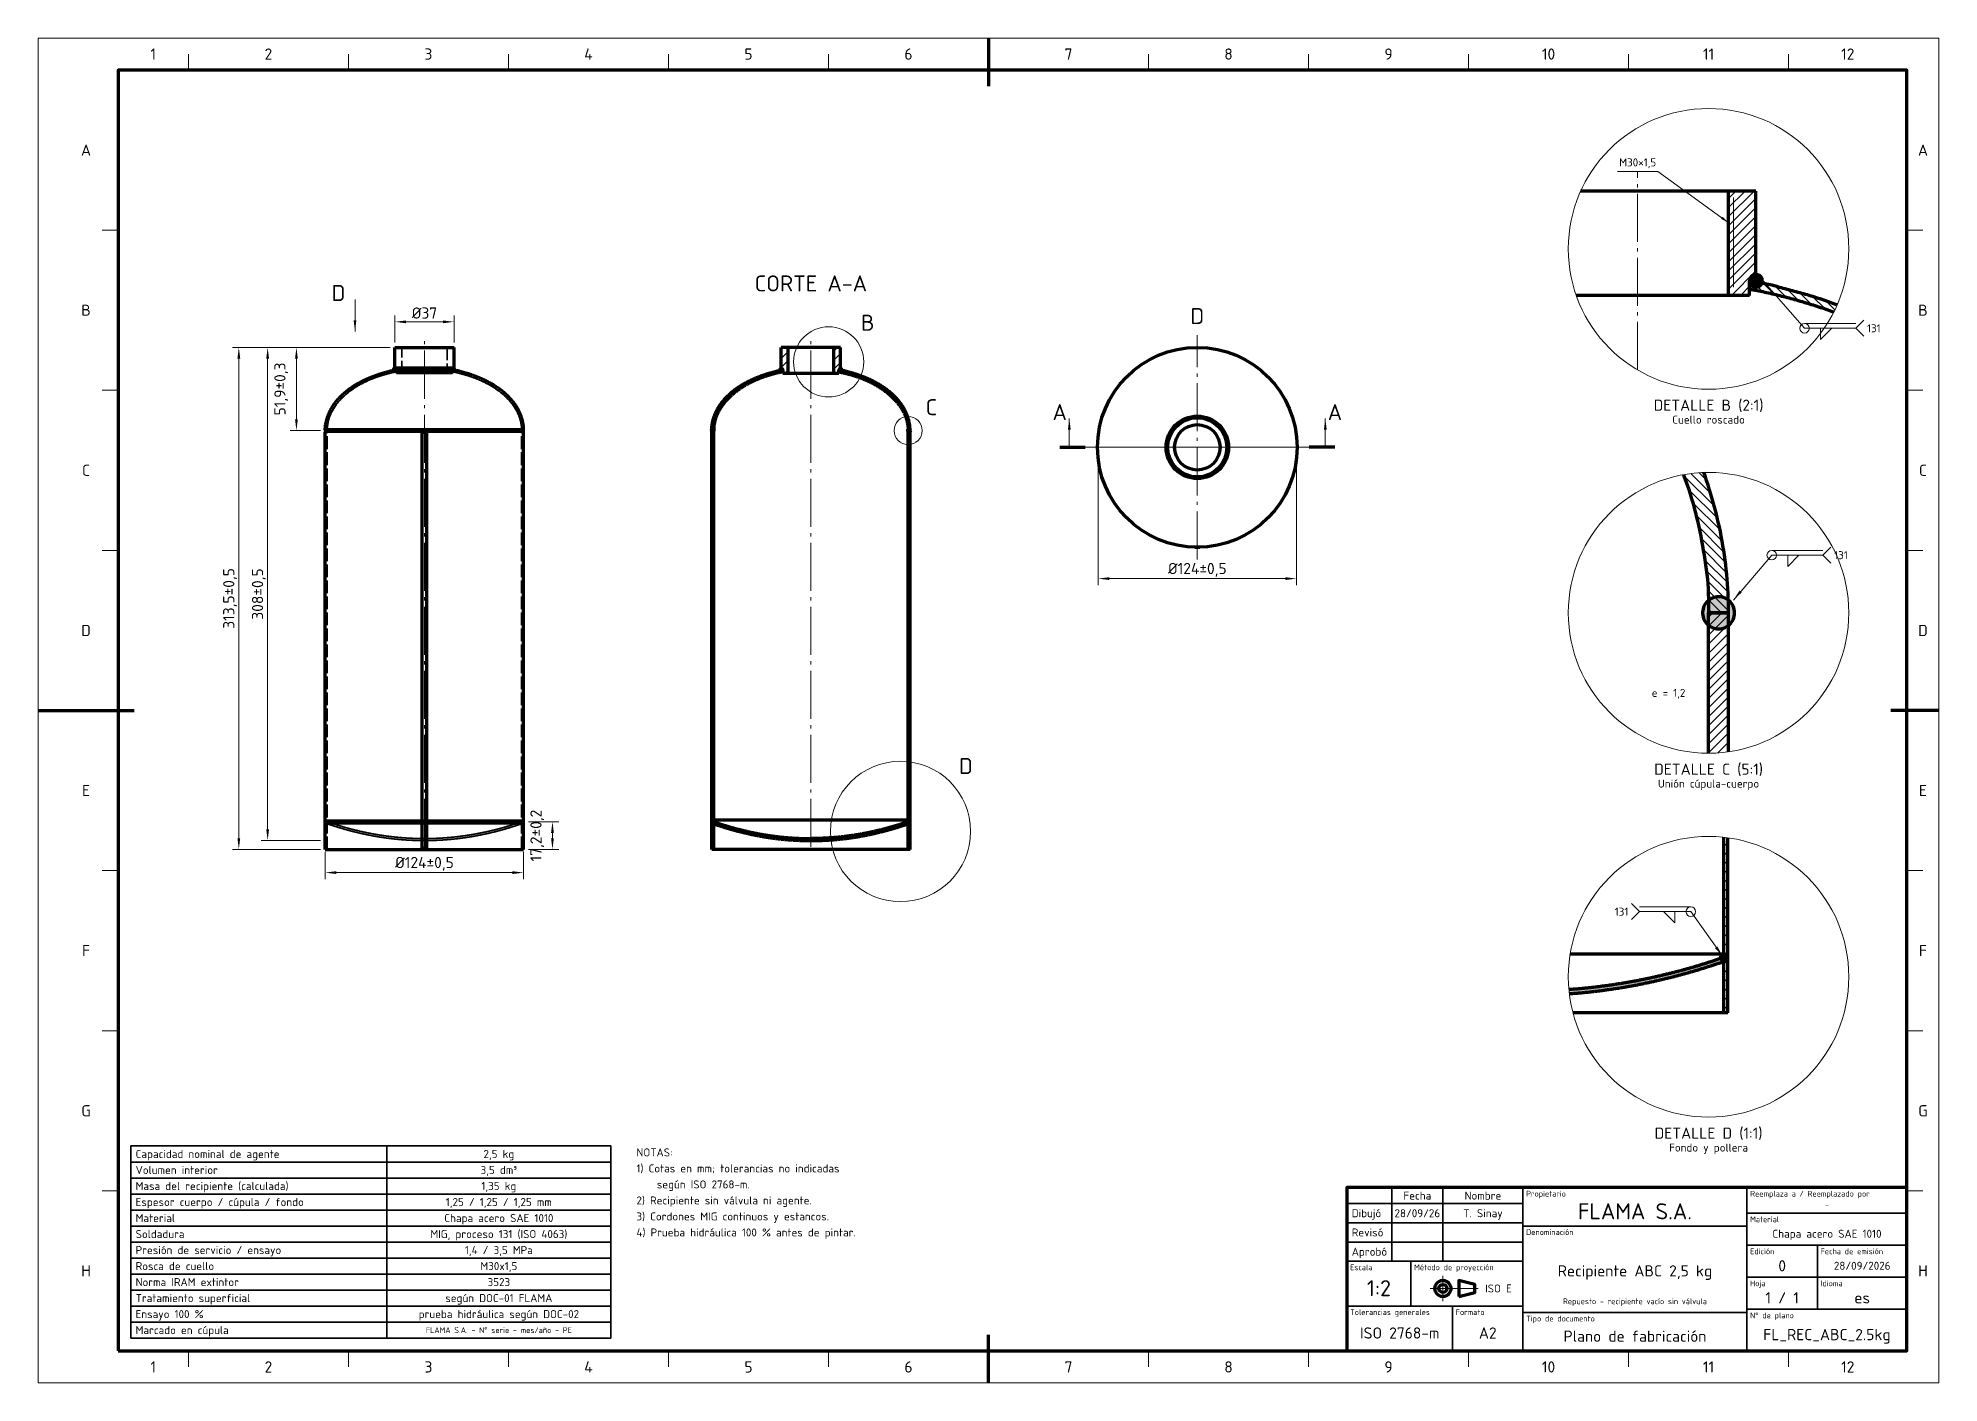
# Model space of a CAD drawing. Header units: millimetres. Extents: x 0 to 594, y 0 to 420.
import ezdxf
from ezdxf.enums import TextEntityAlignment as Align

# ---------------------------------------------------------------- set-up
doc = ezdxf.new("R2010")
doc.units = ezdxf.units.MM
doc.linetypes.add('IRAM-E-TRAZOS', pattern=[5, 4, -1])
doc.linetypes.add('IRAM-F-TRAZO-PUNTO', pattern=[20, 15, -2, 1, -2])
for name, color, linetype, lineweight in [('01-VISIBLE', 7, 'CONTINUOUS', 70), ('02-OCULTA', 4, 'IRAM-E-TRAZOS', 35), ('03-EJE', 1, 'IRAM-F-TRAZO-PUNTO', 18), ('04-COTA', 3, 'CONTINUOUS', 18), ('05-RAYADO', 8, 'CONTINUOUS', 18), ('06-TEXTO', 7, 'CONTINUOUS', 25), ('07-RECUADRO', 7, 'CONTINUOUS', 70), ('08-FINA', 5, 'CONTINUOUS', 18), ('10-ROTULO', 7, 'CONTINUOUS', 35), ('11-TEXTO-ROTULO', 7, 'CONTINUOUS', 25), ('12-SOLDADURA', 6, 'CONTINUOUS', 18)]:
    doc.layers.add(name, color=color, linetype=linetype, lineweight=lineweight)
doc.styles.add('ISO3098', font='isocpeur.ttf')
doc.dimstyles.new('FLAMA-IRAM', dxfattribs={"dimtxt": 3.5, "dimasz": 3.5, "dimexe": 2, "dimexo": 1.5, "dimgap": 1, "dimtad": 1, "dimdec": 1, "dimtxsty": 'ISO3098', "dimblk": 'IRAM_FLECHA', "dimblk1": 'IRAM_FLECHA', "dimblk2": 'IRAM_FLECHA', "dimcen": 2.5, "dimclrd": 3, "dimclre": 3, "dimclrt": 3, "dimazin": 3, "dimtfac": 1, "dimtmove": 0, "dimatfit": 3, "dimlwd": 18, "dimlwe": 18})

msp = doc.modelspace()

# ---------------------------------------------------------------- texts
at = {"layer": '06-TEXTO', "style": 'ISO3098'}
for s, height, p in [('1', 3.5, (36, 415)), ('2', 3.5, (72, 415)), ('3', 3.5, (122, 415)), ('4', 3.5, (172, 415)), ('5', 3.5, (222, 415)), ('6', 3.5, (272, 415)), ('7', 3.5, (322, 415)), ('8', 3.5, (372, 415)), ('9', 3.5, (422, 415)), ('10', 3.5, (472, 415)), ('11', 3.5, (522, 415)), ('12', 3.5, (565.5, 415)), ('A', 3.5, (15, 385)), ('A', 3.5, (589, 385)), ('CORTE A-A', 5, (241.5, 343.375)), ('B', 3.5, (15, 335)), ('B', 5, (259.269, 331.094)), ('D', 5, (362.25, 333.189)), ('B', 3.5, (589, 335)), ('C', 5, (279.163, 304.716)), ('A', 5, (319.25, 303.189)), ('A', 5, (405.25, 303.189)), ('DETALLE B (2:1)', 3.5, (522, 305.333)), ('Cuello roscado', 2.5, (522, 300.833)), ('C', 3.5, (15, 285)), ('C', 3.5, (589, 285)), ('D', 3.5, (15, 235)), ('D', 3.5, (589, 235)), ('e = 1,2', 2.5, (509.5, 215.5)), ('D', 5, (289.938, 192.662)), ('DETALLE C (5:1)', 3.5, (522, 191.667)), ('E', 3.5, (15, 185)), ('Unión cúpula-cuerpo', 2.5, (522, 187.167)), ('E', 3.5, (589, 185)), ('F', 3.5, (15, 135)), ('F', 3.5, (589, 135)), ('G', 3.5, (15, 85)), ('G', 3.5, (589, 85)), ('DETALLE D (1:1)', 3.5, (522, 78)), ('2,5 kg', 2.5, (144, 71.5)), ('Fondo y pollera', 2.5, (522, 73.5)), ('3,5 dm³', 2.5, (144, 66.5)), ('1,35 kg', 2.5, (144, 61.5)), ('1,25 / 1,25 / 1,25 mm', 2.5, (144, 56.5)), ('MIG, proceso 131 (ISO 4063)', 2.5, (144, 46.5)), ('Chapa acero SAE 1010', 2.5, (144, 51.5)), ('1,4 / 3,5 MPa', 2.5, (144, 41.5)), ('H', 3.5, (15, 35)), ('M30x1,5', 2.5, (144, 36.5)), ('H', 3.5, (589, 35)), ('3523', 2.5, (144, 31.5)), ('según DOC-01 FLAMA', 2.5, (144, 26.5)), ('prueba hidráulica según DOC-02', 2.5, (144, 21.5)), ('FLAMA S.A. - N° serie - mes/año - PE', 1.8, (144, 16.5)), ('1', 3.5, (36, 5)), ('2', 3.5, (72, 5)), ('3', 3.5, (122, 5)), ('4', 3.5, (172, 5)), ('5', 3.5, (222, 5)), ('6', 3.5, (272, 5)), ('7', 3.5, (322, 5)), ('8', 3.5, (372, 5)), ('9', 3.5, (422, 5)), ('10', 3.5, (472, 5)), ('11', 3.5, (522, 5)), ('12', 3.5, (565.5, 5))]:
    msp.add_text(s, height=height, dxfattribs=at).set_placement(p, align=Align.MIDDLE_CENTER)
msp.add_text('M30×1,5', height=2.5, dxfattribs=at).set_placement((499.876, 379.167), align=Align.BOTTOM_CENTER)
msp.add_text('D', height=5, dxfattribs=at).set_placement((96.05, 340.375), align=Align.MIDDLE_RIGHT)
for s, p in [('Capacidad nominal de agente', (30.5, 71.5)), ('Volumen interior', (30.5, 66.5)), ('Masa del recipiente (calculada)', (30.5, 61.5)), ('Espesor cuerpo / cúpula / fondo', (30.5, 56.5)), ('Soldadura', (30.5, 46.5)), ('Material', (30.5, 51.5)), ('Presión de servicio / ensayo', (30.5, 41.5)), ('Rosca de cuello', (30.5, 36.5)), ('Norma IRAM extintor', (30.5, 31.5)), ('Tratamiento superficial', (30.5, 26.5)), ('Ensayo 100 %', (30.5, 21.5)), ('Marcado en cúpula', (30.5, 16.5))]:
    msp.add_text(s, height=2.5, dxfattribs=at).set_placement(p, align=Align.MIDDLE_LEFT)
for s, p in [('NOTAS:', (187, 70)), ('1) Cotas en mm; tolerancias no indicadas', (187, 65)), ('    según ISO 2768-m.', (187, 60)), ('2) Recipiente sin válvula ni agente.', (187, 55)), ('3) Cordones MIG continuos y estancos.', (187, 50)), ('4) Prueba hidráulica 100 % antes de pintar.', (187, 45))]:
    msp.add_text(s, height=2.5, dxfattribs=at).set_placement(p, align=Align.BOTTOM_LEFT)
at = {"layer": '11-TEXTO-ROTULO', "style": 'ISO3098'}
for s, height, p in [('Fecha', 2.5, (431, 58.5)), ('Nombre', 2.5, (451.5, 58.5)), ('28/09/26', 2.5, (431, 53)), ('T. Sinay', 2.5, (451.5, 53)), ('FLAMA S.A.', 5, (499, 53.6)), ('-', 1.8, (559, 55.6)), ('Chapa acero SAE 1010', 2.5, (559, 46.6)), ('Recipiente ABC 2,5 kg', 3.5, (499, 35)), ('0', 3.5, (545, 36.6)), ('28/09/2026', 2.5, (570, 36.6)), ('1:2', 5, (419, 29.6)), ('Repuesto - recipiente vacío sin válvula', 1.8, (499, 25.5)), ('1 / 1', 3.5, (545, 26.6)), ('es', 3.5, (570, 26.6)), ('ISO 2768-m', 3.5, (425.5, 15.6)), ('A2', 3.5, (453, 15.6)), ('Plano de fabricación', 3.5, (499, 14.6)), ('FL_REC_ABC_2.5kg', 3.5, (559, 15.1))]:
    msp.add_text(s, height=height, dxfattribs=at).set_placement(p, align=Align.MIDDLE_CENTER)
for s, p in [('Propietario', (465, 60)), ('Reemplaza a / Reemplazado por', (535, 60)), ('Denominación', (465, 48)), ('Material', (535, 52)), ('Edición', (535, 42)), ('Fecha de emisión', (557, 42)), ('Escala', (410, 37)), ('Método de proyección', (430, 37)), ('Hoja', (535, 32)), ('Idioma', (557, 32)), ('Tolerancias generales', (410, 23)), ('Formato', (443, 23)), ('Tipo de documento', (465, 21)), ('N° de plano', (535, 22))]:
    msp.add_text(s, height=1.8, dxfattribs=at).set_placement(p, align=Align.TOP_LEFT)
for s, p in [('Dibujó', (410.5, 53)), ('Revisó', (410.5, 47)), ('Aprobó', (410.5, 41))]:
    msp.add_text(s, height=2.5, dxfattribs=at).set_placement(p, align=Align.MIDDLE_LEFT)
msp.add_text('ISO E', height=2.5, dxfattribs=at).set_placement((460.5, 29.5), align=Align.MIDDLE_RIGHT)
at = {"layer": '12-SOLDADURA', "style": 'ISO3098'}
for p in [(571.5, 329.367), (561.25, 258.5)]:
    msp.add_text('131', height=2.5, dxfattribs=at).set_placement(p, align=Align.MIDDLE_LEFT)
msp.add_text('131', height=2.5, dxfattribs=at).set_placement((496.95, 147.183), align=Align.MIDDLE_RIGHT)

# ---------------------------------------------------------------- blocks, each defined once
blk = doc.blocks.new('IRAM_FLECHA')
blk.add_solid([(0, 0), (-1, 0.125), (-1, -0.125)])

# ---------------------------------------------------------------- dimensions: what is measured, and where the dimension line sits
at = {"layer": '04-COTA'}
msp.add_linear_dim(base=(111.5, 331.375), p1=(111.5, 323.375), p2=(130, 323.375), dimstyle='FLAMA-IRAM', override={"dimlfac": 2, "dimpost": '%%c<>'}, dxfattribs=at).render()
for base, p1, p2, text in [((62.75, 166.625), (89.75, 166.625), (111.5, 323.375), '<>±0,5'), ((71.75, 169.375), (89.75, 169.375), (111.5, 323.375), '<>±0,5'), ((80.75, 297.428), (89.75, 297.428), (111.5, 323.375), '<>±0,3'), ((160.75, 166.625), (151.75, 166.625), (151.75, 175.25), '<>±0,2')]:
    msp.add_linear_dim(base=base, p1=p1, p2=p2, angle=90, text=text, dimstyle='FLAMA-IRAM', override={"dimlfac": 2}, dxfattribs=at).render()
for base, p1, p2 in [((331.25, 251.189), (331.25, 292.189), (393.25, 292.189)), ((89.75, 159.375), (89.75, 167.375), (151.75, 167.375))]:
    msp.add_linear_dim(base=base, p1=p1, p2=p2, text='%%c<>±0,5', dimstyle='FLAMA-IRAM', override={"dimlfac": 2}, dxfattribs=at).render()

# ---------------------------------------------------------------- hatches: boundary and pattern name
at = {"layer": '05-RAYADO'}
h = msp.add_hatch(dxfattribs=at)
h.set_pattern_fill('ANSI31', scale=0.62992)
h.paths.add_polyline_path([(534.82, 344.167), (534.82, 339.636), (528.176, 339.636), (528.176, 372.167), (536.8, 372.167), (536.8, 344.167)])
h = msp.add_hatch(color=7, dxfattribs=at)
h.dxf.hatch_style = 1
h.paths.add_polyline_path([(538.759, 343.764), (538.638, 343.378), (538.442, 343.024), (538.178, 342.717), (537.858, 342.469), (537.495, 342.291), (537.103, 342.19), (536.699, 342.169), (536.299, 342.231), (535.919, 342.371), (535.576, 342.585), (535.282, 342.864), (535.051, 343.196), (534.892, 343.568), (534.81, 343.964), (534.81, 344.369), (534.892, 344.765), (535.051, 345.137), (535.282, 345.469), (535.576, 345.748), (535.919, 345.962), (536.299, 346.103), (536.699, 346.164), (537.103, 346.144), (537.495, 346.042), (537.858, 345.864), (538.178, 345.616), (538.442, 345.309), (538.638, 344.955), (538.759, 344.569), (538.8, 344.167)])
h = msp.add_hatch(dxfattribs=at)
h.set_pattern_fill('ANSI31', scale=0.62992, angle=90)
h.paths.add_polyline_path([(535.194, 344.093), (535.588, 344.019), (535.981, 343.945), (536.375, 343.87), (536.769, 343.796), (537.162, 343.721), (537.556, 343.646), (537.949, 343.571), (538.343, 343.495), (538.736, 343.419), (539.13, 343.343), (539.523, 343.266), (539.916, 343.188), (540.309, 343.11), (540.701, 343.03), (541.094, 342.95), (541.486, 342.867), (541.877, 342.781), (542.268, 342.692), (542.657, 342.597), (543.044, 342.493), (543.428, 342.378), (543.811, 342.259), (544.194, 342.144), (544.579, 342.033), (544.965, 341.926), (545.352, 341.82), (545.738, 341.715), (546.125, 341.611), (546.512, 341.507), (546.899, 341.404), (547.287, 341.301), (547.674, 341.197), (548.061, 341.094), (548.448, 340.99), (548.835, 340.886), (549.222, 340.782), (549.608, 340.678), (549.995, 340.573), (550.382, 340.468), (550.768, 340.362), (551.154, 340.255), (551.54, 340.148), (551.926, 340.04), (552.312, 339.931), (552.697, 339.821), (553.082, 339.71), (553.467, 339.598), (553.851, 339.485), (554.235, 339.37), (554.618, 339.254), (555.001, 339.136), (555.384, 339.017), (555.766, 338.897), (556.148, 338.775), (556.529, 338.652), (556.91, 338.528), (557.29, 338.402), (557.67, 338.274), (558.05, 338.146), (558.429, 338.015), (558.807, 337.884), (559.185, 337.751), (559.563, 337.617), (559.94, 337.482), (560.317, 337.345), (560.693, 337.208), (561.069, 337.07), (561.444, 336.93), (561.82, 336.79), (562.18, 336.654), (562.073, 336.404), (561.625, 335.426), (561.153, 334.459), (561.131, 334.417), (561.074, 334.438), (560.697, 334.576), (560.32, 334.713), (559.943, 334.849), (559.565, 334.984), (559.187, 335.118), (558.809, 335.251), (558.43, 335.383), (558.051, 335.514), (557.671, 335.644), (557.292, 335.773), (556.911, 335.901), (556.531, 336.028), (556.15, 336.154), (555.769, 336.279), (555.388, 336.403), (555.006, 336.526), (554.624, 336.648), (554.242, 336.769), (553.859, 336.89), (553.476, 337.009), (553.093, 337.127), (552.709, 337.245), (552.326, 337.361), (551.942, 337.476), (551.557, 337.591), (551.173, 337.704), (550.788, 337.817), (550.402, 337.928), (550.017, 338.039), (549.631, 338.149), (549.245, 338.258), (548.859, 338.366), (548.472, 338.472), (548.085, 338.578), (547.698, 338.683), (547.311, 338.788), (546.923, 338.891), (546.536, 338.993), (546.148, 339.094), (545.759, 339.195), (545.371, 339.294), (544.982, 339.393), (544.593, 339.49), (544.204, 339.587), (543.814, 339.683), (543.425, 339.778), (543.035, 339.872), (542.645, 339.965), (542.254, 340.057), (541.864, 340.148), (541.473, 340.238), (541.082, 340.328), (540.691, 340.416), (540.299, 340.504), (539.908, 340.591), (539.516, 340.676), (539.124, 340.761), (538.732, 340.845), (538.339, 340.928), (537.947, 341.011), (537.554, 341.092), (537.161, 341.172), (536.768, 341.252), (536.375, 341.331), (535.981, 341.408), (535.588, 341.485), (535.194, 341.561), (534.8, 341.636), (534.8, 344.167)])
h = msp.add_hatch(dxfattribs=at)
h.set_pattern_fill('ANSI31', scale=0.62992)
h.paths.add_polyline_path([(234.406, 315.242), (232.745, 315.242), (232.745, 316.375), (232.25, 316.375), (232.25, 323.375), (234.406, 323.375)])
h = msp.add_hatch(dxfattribs=at)
h.set_pattern_fill('ANSI31', scale=0.62992)
h.paths.add_polyline_path([(250.75, 316.375), (250.255, 316.375), (250.255, 315.242), (248.594, 315.242), (248.594, 323.375), (250.75, 323.375)])
h = msp.add_hatch(color=7, dxfattribs=at)
h.dxf.hatch_style = 1
h.paths.add_polyline_path([(211.125, 297.428), (210.5, 297.428), (210.5, 297.528), (210.502, 297.628), (210.504, 297.729), (210.506, 297.829), (210.51, 297.929), (210.514, 298.029), (210.519, 298.129), (210.525, 298.229), (210.532, 298.329), (210.54, 298.429), (210.548, 298.528), (210.557, 298.628), (210.567, 298.728), (210.578, 298.827), (210.589, 298.927), (210.602, 299.026), (210.615, 299.126), (210.629, 299.225), (210.643, 299.324), (210.659, 299.423), (210.675, 299.522), (210.692, 299.621), (210.709, 299.719), (210.728, 299.818), (210.747, 299.916), (210.767, 300.014), (210.788, 300.112), (210.809, 300.21), (210.831, 300.308), (210.854, 300.405), (210.878, 300.502), (210.902, 300.6), (210.927, 300.697), (210.953, 300.793), (210.98, 300.89), (211.007, 300.986), (211.035, 301.082), (211.064, 301.178), (211.093, 301.274), (211.124, 301.37), (211.154, 301.465), (211.186, 301.56), (211.218, 301.655), (211.251, 301.749), (211.285, 301.844), (211.319, 301.938), (211.354, 302.032), (211.39, 302.125), (211.426, 302.219), (211.463, 302.312), (211.5, 302.405), (211.539, 302.497), (211.577, 302.59), (211.617, 302.682), (211.657, 302.773), (211.698, 302.865), (211.739, 302.956), (211.781, 303.047), (211.824, 303.138), (211.867, 303.228), (211.911, 303.318), (211.955, 303.408), (212, 303.498), (212.046, 303.587), (212.092, 303.676), (212.139, 303.764), (212.186, 303.852), (212.234, 303.94), (212.282, 304.028), (212.331, 304.116), (212.381, 304.203), (212.431, 304.289), (212.481, 304.376), (212.533, 304.462), (212.584, 304.548), (212.637, 304.633), (212.689, 304.718), (212.742, 304.803), (212.796, 304.888), (212.851, 304.972), (212.905, 305.056), (212.961, 305.139), (213.016, 305.222), (213.073, 305.305), (213.129, 305.388), (213.186, 305.47), (213.244, 305.552), (213.302, 305.634), (213.361, 305.715), (213.42, 305.796), (213.479, 305.876), (213.539, 305.957), (213.6, 306.037), (213.661, 306.116), (213.722, 306.195), (213.784, 306.274), (213.846, 306.353), (213.908, 306.431), (213.971, 306.509), (214.035, 306.587), (214.098, 306.664), (214.163, 306.741), (214.227, 306.817), (214.292, 306.893), (214.357, 306.969), (214.423, 307.045), (214.489, 307.12), (214.556, 307.195), (214.623, 307.269), (214.69, 307.344), (214.758, 307.418), (214.826, 307.491), (214.894, 307.564), (214.963, 307.637), (215.032, 307.71), (215.101, 307.782), (215.171, 307.854), (215.241, 307.925), (215.312, 307.996), (215.383, 308.067), (215.454, 308.138), (215.525, 308.208), (215.597, 308.278), (215.669, 308.347), (215.741, 308.417), (215.814, 308.486), (215.887, 308.554), (215.96, 308.622), (216.034, 308.69), (216.108, 308.758), (216.182, 308.825), (216.257, 308.892), (216.332, 308.959), (216.407, 309.025), (216.482, 309.091), (216.558, 309.156), (216.634, 309.222), (216.71, 309.287), (216.787, 309.351), (216.863, 309.416), (216.94, 309.48), (217.018, 309.543), (217.095, 309.607), (217.173, 309.67), (217.251, 309.732), (217.33, 309.795), (217.408, 309.857), (217.487, 309.919), (217.566, 309.98), (217.645, 310.041), (217.725, 310.102), (217.805, 310.163), (217.885, 310.223), (217.965, 310.283), (218.046, 310.342), (218.126, 310.402), (218.207, 310.461), (218.289, 310.519), (218.37, 310.578), (218.452, 310.636), (218.533, 310.693), (218.615, 310.751), (218.698, 310.808), (218.78, 310.865), (218.863, 310.921), (218.946, 310.978), (219.029, 311.034), (219.112, 311.089), (219.196, 311.145), (219.279, 311.2), (219.363, 311.254), (219.447, 311.309), (219.532, 311.363), (219.616, 311.417), (219.701, 311.47), (219.786, 311.523), (219.871, 311.576), (219.956, 311.629), (220.041, 311.681), (220.127, 311.733), (220.213, 311.785), (220.299, 311.837), (220.385, 311.888), (220.471, 311.939), (220.557, 311.989), (220.644, 312.04), (220.731, 312.09), (220.818, 312.14), (220.905, 312.189), (220.992, 312.238), (221.079, 312.287), (221.167, 312.336), (221.255, 312.384), (221.342, 312.432), (221.43, 312.48), (221.519, 312.528), (221.607, 312.575), (221.695, 312.622), (221.784, 312.669), (221.873, 312.715), (221.962, 312.762), (222.051, 312.808), (222.14, 312.853), (222.229, 312.899), (222.318, 312.944), (222.408, 312.989), (222.498, 313.033), (222.587, 313.077), (222.677, 313.121), (222.768, 313.165), (222.858, 313.209), (222.948, 313.252), (223.039, 313.295), (223.129, 313.337), (223.22, 313.38), (223.311, 313.422), (223.402, 313.464), (223.493, 313.505), (223.584, 313.546), (223.676, 313.587), (223.767, 313.628), (223.859, 313.668), (223.951, 313.708), (224.043, 313.748), (224.135, 313.788), (224.227, 313.827), (224.319, 313.866), (224.412, 313.905), (224.504, 313.943), (224.597, 313.982), (224.689, 314.02), (224.782, 314.058), (224.875, 314.095), (224.968, 314.133), (225.061, 314.17), (225.154, 314.207), (225.247, 314.244), (225.34, 314.28), (225.434, 314.317), (225.527, 314.353), (225.62, 314.389), (225.714, 314.425), (225.808, 314.46), (225.901, 314.496), (225.995, 314.531), (226.089, 314.566), (226.183, 314.601), (226.277, 314.635), (226.371, 314.67), (226.465, 314.704), (226.559, 314.738), (226.654, 314.771), (226.748, 314.804), (226.843, 314.837), (226.938, 314.87), (227.032, 314.902), (227.127, 314.934), (227.222, 314.965), (227.318, 314.996), (227.413, 315.027), (227.508, 315.058), (227.604, 315.088), (227.7, 315.117), (227.795, 315.147), (227.891, 315.176), (227.987, 315.204), (228.083, 315.233), (228.179, 315.261), (228.276, 315.289), (228.372, 315.316), (228.468, 315.343), (228.565, 315.37), (228.661, 315.397), (228.758, 315.424), (228.855, 315.45), (228.951, 315.477), (229.048, 315.503), (229.145, 315.529), (229.241, 315.555), (229.338, 315.581), (229.435, 315.607), (229.532, 315.633), (229.628, 315.658), (229.725, 315.684), (229.822, 315.71), (229.919, 315.736), (230.015, 315.762), (230.112, 315.788), (230.209, 315.815), (230.305, 315.842), (230.401, 315.869), (230.497, 315.898), (230.593, 315.928), (230.689, 315.956), (230.786, 315.983), (230.883, 316.006), (230.981, 316.029), (231.079, 316.05), (231.177, 316.071), (231.275, 316.091), (231.373, 316.111), (231.471, 316.13), (231.569, 316.15), (231.668, 316.169), (231.766, 316.188), (231.864, 316.207), (231.963, 316.226), (232.061, 316.245), (232.159, 316.264), (232.258, 316.282), (232.356, 316.301), (232.455, 316.319), (232.553, 316.338), (232.652, 316.357), (232.75, 316.375), (232.75, 315.742), (232.652, 315.724), (232.553, 315.705), (232.455, 315.685), (232.356, 315.666), (232.258, 315.646), (232.16, 315.626), (232.061, 315.606), (231.963, 315.586), (231.865, 315.565), (231.767, 315.545), (231.669, 315.524), (231.571, 315.502), (231.473, 315.481), (231.375, 315.459), (231.277, 315.437), (231.18, 315.415), (231.082, 315.393), (230.984, 315.37), (230.886, 315.348), (230.789, 315.325), (230.691, 315.301), (230.594, 315.278), (230.496, 315.254), (230.399, 315.23), (230.302, 315.206), (230.205, 315.182), (230.107, 315.157), (230.01, 315.132), (229.913, 315.107), (229.816, 315.082), (229.719, 315.056), (229.622, 315.03), (229.525, 315.004), (229.429, 314.978), (229.332, 314.951), (229.235, 314.925), (229.139, 314.898), (229.042, 314.871), (228.946, 314.843), (228.849, 314.815), (228.753, 314.788), (228.657, 314.759), (228.561, 314.731), (228.465, 314.702), (228.369, 314.674), (228.273, 314.644), (228.177, 314.615), (228.081, 314.586), (227.985, 314.556), (227.89, 314.526), (227.794, 314.495), (227.698, 314.465), (227.603, 314.434), (227.508, 314.403), (227.412, 314.372), (227.317, 314.34), (227.222, 314.309), (227.127, 314.277), (227.032, 314.244), (226.937, 314.212), (226.843, 314.179), (226.748, 314.146), (226.653, 314.113), (226.559, 314.079), (226.464, 314.046), (226.37, 314.012), (226.276, 313.977), (226.182, 313.943), (226.088, 313.908), (225.994, 313.873), (225.9, 313.838), (225.806, 313.803), (225.712, 313.767), (225.619, 313.731), (225.525, 313.695), (225.432, 313.658), (225.339, 313.621), (225.245, 313.584), (225.152, 313.547), (225.059, 313.509), (224.966, 313.472), (224.874, 313.434), (224.781, 313.395), (224.688, 313.357), (224.596, 313.318), (224.504, 313.279), (224.411, 313.239), (224.319, 313.2), (224.227, 313.16), (224.135, 313.12), (224.044, 313.079), (223.952, 313.039), (223.861, 312.998), (223.769, 312.957), (223.678, 312.915), (223.587, 312.873), (223.496, 312.831), (223.405, 312.789), (223.314, 312.746), (223.223, 312.704), (223.133, 312.66), (223.042, 312.617), (222.952, 312.573), (222.862, 312.53), (222.772, 312.485), (222.682, 312.441), (222.592, 312.396), (222.503, 312.351), (222.413, 312.306), (222.324, 312.26), (222.235, 312.214), (222.146, 312.168), (222.057, 312.122), (221.968, 312.075), (221.88, 312.028), (221.791, 311.981), (221.703, 311.933), (221.615, 311.885), (221.527, 311.837), (221.439, 311.789), (221.352, 311.74), (221.264, 311.691), (221.177, 311.642), (221.09, 311.592), (221.003, 311.542), (220.916, 311.492), (220.829, 311.442), (220.743, 311.391), (220.656, 311.34), (220.57, 311.288), (220.484, 311.237), (220.399, 311.185), (220.313, 311.133), (220.228, 311.08), (220.142, 311.027), (220.057, 310.974), (219.973, 310.921), (219.888, 310.867), (219.803, 310.813), (219.719, 310.758), (219.635, 310.704), (219.551, 310.649), (219.468, 310.593), (219.384, 310.538), (219.301, 310.482), (219.218, 310.426), (219.135, 310.369), (219.053, 310.312), (218.97, 310.255), (218.888, 310.198), (218.806, 310.14), (218.724, 310.082), (218.643, 310.024), (218.561, 309.965), (218.48, 309.906), (218.4, 309.847), (218.319, 309.787), (218.239, 309.727), (218.159, 309.667), (218.079, 309.606), (217.999, 309.545), (217.92, 309.484), (217.841, 309.422), (217.762, 309.36), (217.683, 309.298), (217.605, 309.235), (217.527, 309.172), (217.449, 309.109), (217.371, 309.046), (217.294, 308.982), (217.217, 308.917), (217.14, 308.853), (217.064, 308.788), (216.988, 308.723), (216.912, 308.657), (216.836, 308.591), (216.761, 308.525), (216.686, 308.459), (216.611, 308.392), (216.537, 308.324), (216.463, 308.257), (216.389, 308.189), (216.316, 308.121), (216.243, 308.052), (216.17, 307.983), (216.097, 307.914), (216.025, 307.844), (215.953, 307.774), (215.882, 307.704), (215.811, 307.633), (215.74, 307.562), (215.67, 307.491), (215.599, 307.419), (215.53, 307.347), (215.46, 307.275), (215.391, 307.202), (215.323, 307.129), (215.254, 307.056), (215.186, 306.982), (215.119, 306.908), (215.052, 306.833), (214.985, 306.758), (214.919, 306.683), (214.853, 306.608), (214.787, 306.532), (214.722, 306.456), (214.657, 306.379), (214.593, 306.302), (214.529, 306.225), (214.466, 306.147), (214.402, 306.069), (214.34, 305.991), (214.278, 305.912), (214.216, 305.833), (214.155, 305.754), (214.094, 305.674), (214.033, 305.594), (213.974, 305.514), (213.914, 305.433), (213.855, 305.352), (213.797, 305.271), (213.739, 305.189), (213.681, 305.107), (213.624, 305.024), (213.567, 304.942), (213.511, 304.858), (213.456, 304.775), (213.401, 304.691), (213.346, 304.607), (213.292, 304.523), (213.238, 304.438), (213.185, 304.353), (213.133, 304.267), (213.081, 304.181), (213.03, 304.095), (212.979, 304.009), (212.929, 303.922), (212.879, 303.835), (212.831, 303.747), (212.782, 303.659), (212.734, 303.571), (212.687, 303.483), (212.641, 303.394), (212.595, 303.305), (212.55, 303.215), (212.505, 303.126), (212.461, 303.035), (212.418, 302.945), (212.375, 302.854), (212.333, 302.764), (212.291, 302.672), (212.25, 302.581), (212.209, 302.489), (212.17, 302.397), (212.13, 302.305), (212.092, 302.212), (212.054, 302.119), (212.016, 302.026), (211.98, 301.933), (211.943, 301.84), (211.908, 301.746), (211.873, 301.652), (211.839, 301.558), (211.805, 301.463), (211.773, 301.368), (211.741, 301.273), (211.71, 301.178), (211.68, 301.082), (211.651, 300.986), (211.623, 300.89), (211.596, 300.793), (211.569, 300.697), (211.544, 300.6), (211.52, 300.502), (211.496, 300.405), (211.473, 300.307), (211.452, 300.209), (211.43, 300.111), (211.41, 300.013), (211.39, 299.915), (211.371, 299.817), (211.352, 299.718), (211.334, 299.619), (211.316, 299.521), (211.299, 299.422), (211.282, 299.323), (211.265, 299.224), (211.249, 299.125), (211.233, 299.026), (211.218, 298.927), (211.202, 298.828), (211.188, 298.729), (211.175, 298.629), (211.164, 298.53), (211.155, 298.43), (211.147, 298.33), (211.141, 298.23), (211.136, 298.13), (211.133, 298.03), (211.13, 297.929), (211.128, 297.829), (211.127, 297.729), (211.126, 297.629), (211.125, 297.528)])
h = msp.add_hatch(color=7, dxfattribs=at)
h.dxf.hatch_style = 1
h.paths.add_polyline_path([(231.75, 316.375), (231.76, 316.476), (231.791, 316.572), (231.84, 316.661), (231.906, 316.737), (231.986, 316.799), (232.076, 316.844), (232.174, 316.869), (232.275, 316.874), (232.375, 316.859), (232.47, 316.824), (232.556, 316.77), (232.629, 316.701), (232.687, 316.618), (232.727, 316.525), (232.747, 316.426), (232.747, 316.324), (232.727, 316.225), (232.687, 316.132), (232.629, 316.049), (232.556, 315.98), (232.47, 315.926), (232.375, 315.891), (232.275, 315.876), (232.174, 315.881), (232.076, 315.906), (231.986, 315.951), (231.906, 316.013), (231.84, 316.089), (231.791, 316.178), (231.76, 316.274)])
h = msp.add_hatch(color=7, dxfattribs=at)
h.dxf.hatch_style = 1
h.paths.add_polyline_path([(250.25, 316.375), (250.348, 316.357), (250.447, 316.338), (250.545, 316.319), (250.644, 316.301), (250.742, 316.282), (250.841, 316.264), (250.939, 316.245), (251.037, 316.226), (251.136, 316.207), (251.234, 316.188), (251.332, 316.169), (251.431, 316.15), (251.529, 316.13), (251.627, 316.111), (251.725, 316.091), (251.823, 316.071), (251.921, 316.05), (252.019, 316.029), (252.117, 316.006), (252.214, 315.983), (252.311, 315.956), (252.407, 315.928), (252.503, 315.898), (252.599, 315.869), (252.695, 315.842), (252.791, 315.815), (252.888, 315.788), (252.985, 315.762), (253.081, 315.736), (253.178, 315.71), (253.275, 315.684), (253.372, 315.658), (253.468, 315.633), (253.565, 315.607), (253.662, 315.581), (253.759, 315.555), (253.855, 315.529), (253.952, 315.503), (254.049, 315.477), (254.145, 315.45), (254.242, 315.424), (254.339, 315.397), (254.435, 315.37), (254.532, 315.343), (254.628, 315.316), (254.724, 315.289), (254.821, 315.261), (254.917, 315.233), (255.013, 315.204), (255.109, 315.176), (255.205, 315.147), (255.3, 315.117), (255.396, 315.088), (255.492, 315.058), (255.587, 315.027), (255.682, 314.996), (255.778, 314.965), (255.873, 314.934), (255.968, 314.902), (256.062, 314.87), (256.157, 314.837), (256.252, 314.804), (256.346, 314.771), (256.441, 314.738), (256.535, 314.704), (256.629, 314.67), (256.723, 314.635), (256.817, 314.601), (256.911, 314.566), (257.005, 314.531), (257.099, 314.496), (257.192, 314.46), (257.286, 314.425), (257.38, 314.389), (257.473, 314.353), (257.566, 314.317), (257.66, 314.28), (257.753, 314.244), (257.846, 314.207), (257.939, 314.17), (258.032, 314.133), (258.125, 314.095), (258.218, 314.058), (258.311, 314.02), (258.403, 313.982), (258.496, 313.943), (258.588, 313.905), (258.681, 313.866), (258.773, 313.827), (258.865, 313.788), (258.957, 313.748), (259.049, 313.708), (259.141, 313.668), (259.233, 313.628), (259.324, 313.587), (259.416, 313.546), (259.507, 313.505), (259.598, 313.464), (259.689, 313.422), (259.78, 313.38), (259.871, 313.337), (259.961, 313.295), (260.052, 313.252), (260.142, 313.209), (260.232, 313.165), (260.323, 313.121), (260.413, 313.077), (260.502, 313.033), (260.592, 312.989), (260.682, 312.944), (260.771, 312.899), (260.86, 312.853), (260.949, 312.808), (261.038, 312.762), (261.127, 312.715), (261.216, 312.669), (261.305, 312.622), (261.393, 312.575), (261.481, 312.528), (261.57, 312.48), (261.658, 312.432), (261.745, 312.384), (261.833, 312.336), (261.921, 312.287), (262.008, 312.238), (262.095, 312.189), (262.182, 312.14), (262.269, 312.09), (262.356, 312.04), (262.443, 311.989), (262.529, 311.939), (262.615, 311.888), (262.701, 311.837), (262.787, 311.785), (262.873, 311.733), (262.959, 311.681), (263.044, 311.629), (263.129, 311.576), (263.214, 311.523), (263.299, 311.47), (263.384, 311.417), (263.468, 311.363), (263.553, 311.309), (263.637, 311.254), (263.721, 311.2), (263.804, 311.145), (263.888, 311.089), (263.971, 311.034), (264.054, 310.978), (264.137, 310.921), (264.22, 310.865), (264.302, 310.808), (264.385, 310.751), (264.467, 310.693), (264.548, 310.636), (264.63, 310.578), (264.711, 310.519), (264.793, 310.461), (264.874, 310.402), (264.954, 310.342), (265.035, 310.283), (265.115, 310.223), (265.195, 310.163), (265.275, 310.102), (265.355, 310.041), (265.434, 309.98), (265.513, 309.919), (265.592, 309.857), (265.67, 309.795), (265.749, 309.732), (265.827, 309.67), (265.905, 309.607), (265.982, 309.543), (266.06, 309.48), (266.137, 309.416), (266.213, 309.351), (266.29, 309.287), (266.366, 309.222), (266.442, 309.156), (266.518, 309.091), (266.593, 309.025), (266.668, 308.959), (266.743, 308.892), (266.818, 308.825), (266.892, 308.758), (266.966, 308.69), (267.04, 308.622), (267.113, 308.554), (267.186, 308.486), (267.259, 308.417), (267.331, 308.347), (267.403, 308.278), (267.475, 308.208), (267.546, 308.138), (267.617, 308.067), (267.688, 307.996), (267.759, 307.925), (267.829, 307.854), (267.899, 307.782), (267.968, 307.71), (268.037, 307.637), (268.106, 307.564), (268.174, 307.491), (268.242, 307.418), (268.31, 307.344), (268.377, 307.269), (268.444, 307.195), (268.511, 307.12), (268.577, 307.045), (268.643, 306.969), (268.708, 306.893), (268.773, 306.817), (268.837, 306.741), (268.902, 306.664), (268.965, 306.587), (269.029, 306.509), (269.092, 306.431), (269.154, 306.353), (269.216, 306.274), (269.278, 306.195), (269.339, 306.116), (269.4, 306.037), (269.461, 305.957), (269.521, 305.876), (269.58, 305.796), (269.639, 305.715), (269.698, 305.634), (269.756, 305.552), (269.814, 305.47), (269.871, 305.388), (269.927, 305.305), (269.984, 305.222), (270.039, 305.139), (270.095, 305.056), (270.149, 304.972), (270.204, 304.888), (270.258, 304.803), (270.311, 304.718), (270.363, 304.633), (270.416, 304.548), (270.467, 304.462), (270.519, 304.376), (270.569, 304.289), (270.619, 304.203), (270.669, 304.116), (270.718, 304.028), (270.766, 303.94), (270.814, 303.852), (270.861, 303.764), (270.908, 303.676), (270.954, 303.587), (271, 303.498), (271.045, 303.408), (271.089, 303.318), (271.133, 303.228), (271.176, 303.138), (271.219, 303.047), (271.261, 302.956), (271.302, 302.865), (271.343, 302.773), (271.383, 302.682), (271.423, 302.59), (271.461, 302.497), (271.5, 302.405), (271.537, 302.312), (271.574, 302.219), (271.61, 302.125), (271.646, 302.032), (271.681, 301.938), (271.715, 301.844), (271.749, 301.749), (271.782, 301.655), (271.814, 301.56), (271.846, 301.465), (271.876, 301.37), (271.907, 301.274), (271.936, 301.178), (271.965, 301.082), (271.993, 300.986), (272.02, 300.89), (272.047, 300.793), (272.073, 300.697), (272.098, 300.6), (272.122, 300.502), (272.146, 300.405), (272.169, 300.308), (272.191, 300.21), (272.212, 300.112), (272.233, 300.014), (272.253, 299.916), (272.272, 299.818), (272.291, 299.719), (272.308, 299.621), (272.325, 299.522), (272.341, 299.423), (272.357, 299.324), (272.371, 299.225), (272.385, 299.126), (272.398, 299.026), (272.411, 298.927), (272.422, 298.827), (272.433, 298.728), (272.443, 298.628), (272.452, 298.528), (272.46, 298.429), (272.468, 298.329), (272.475, 298.229), (272.481, 298.129), (272.486, 298.029), (272.49, 297.929), (272.494, 297.829), (272.496, 297.729), (272.498, 297.628), (272.5, 297.528), (272.5, 297.428), (271.875, 297.428), (271.875, 297.528), (271.874, 297.629), (271.873, 297.729), (271.872, 297.829), (271.87, 297.929), (271.867, 298.03), (271.864, 298.13), (271.859, 298.23), (271.853, 298.33), (271.845, 298.43), (271.836, 298.53), (271.825, 298.629), (271.812, 298.729), (271.798, 298.828), (271.782, 298.927), (271.767, 299.026), (271.751, 299.125), (271.735, 299.224), (271.718, 299.323), (271.701, 299.422), (271.684, 299.521), (271.666, 299.619), (271.648, 299.718), (271.629, 299.817), (271.61, 299.915), (271.59, 300.013), (271.57, 300.111), (271.548, 300.209), (271.527, 300.307), (271.504, 300.405), (271.48, 300.502), (271.456, 300.6), (271.431, 300.697), (271.404, 300.793), (271.377, 300.89), (271.349, 300.986), (271.32, 301.082), (271.29, 301.178), (271.259, 301.273), (271.227, 301.368), (271.195, 301.463), (271.161, 301.558), (271.127, 301.652), (271.092, 301.746), (271.057, 301.84), (271.02, 301.933), (270.984, 302.026), (270.946, 302.119), (270.908, 302.212), (270.87, 302.305), (270.83, 302.397), (270.791, 302.489), (270.75, 302.581), (270.709, 302.672), (270.667, 302.764), (270.625, 302.854), (270.582, 302.945), (270.539, 303.035), (270.495, 303.126), (270.45, 303.215), (270.405, 303.305), (270.359, 303.394), (270.313, 303.483), (270.266, 303.571), (270.218, 303.659), (270.169, 303.747), (270.121, 303.835), (270.071, 303.922), (270.021, 304.009), (269.97, 304.095), (269.919, 304.181), (269.867, 304.267), (269.815, 304.353), (269.762, 304.438), (269.708, 304.523), (269.654, 304.607), (269.599, 304.691), (269.544, 304.775), (269.489, 304.858), (269.433, 304.942), (269.376, 305.024), (269.319, 305.107), (269.261, 305.189), (269.203, 305.271), (269.145, 305.352), (269.086, 305.433), (269.026, 305.514), (268.967, 305.594), (268.906, 305.674), (268.845, 305.754), (268.784, 305.833), (268.722, 305.912), (268.66, 305.991), (268.598, 306.069), (268.534, 306.147), (268.471, 306.225), (268.407, 306.302), (268.343, 306.379), (268.278, 306.456), (268.213, 306.532), (268.147, 306.608), (268.081, 306.683), (268.015, 306.758), (267.948, 306.833), (267.881, 306.908), (267.814, 306.982), (267.746, 307.056), (267.677, 307.129), (267.609, 307.202), (267.54, 307.275), (267.47, 307.347), (267.401, 307.419), (267.33, 307.491), (267.26, 307.562), (267.189, 307.633), (267.118, 307.704), (267.047, 307.774), (266.975, 307.844), (266.903, 307.914), (266.83, 307.983), (266.757, 308.052), (266.684, 308.121), (266.611, 308.189), (266.537, 308.257), (266.463, 308.324), (266.389, 308.392), (266.314, 308.459), (266.239, 308.525), (266.164, 308.591), (266.088, 308.657), (266.012, 308.723), (265.936, 308.788), (265.86, 308.853), (265.783, 308.917), (265.706, 308.982), (265.629, 309.046), (265.551, 309.109), (265.473, 309.172), (265.395, 309.235), (265.317, 309.298), (265.238, 309.36), (265.159, 309.422), (265.08, 309.484), (265.001, 309.545), (264.921, 309.606), (264.841, 309.667), (264.761, 309.727), (264.681, 309.787), (264.6, 309.847), (264.52, 309.906), (264.439, 309.965), (264.357, 310.024), (264.276, 310.082), (264.194, 310.14), (264.112, 310.198), (264.03, 310.255), (263.947, 310.312), (263.865, 310.369), (263.782, 310.426), (263.699, 310.482), (263.616, 310.538), (263.532, 310.593), (263.449, 310.649), (263.365, 310.704), (263.281, 310.758), (263.197, 310.813), (263.112, 310.867), (263.027, 310.921), (262.943, 310.974), (262.858, 311.027), (262.772, 311.08), (262.687, 311.133), (262.601, 311.185), (262.516, 311.237), (262.43, 311.288), (262.344, 311.34), (262.257, 311.391), (262.171, 311.442), (262.084, 311.492), (261.997, 311.542), (261.91, 311.592), (261.823, 311.642), (261.736, 311.691), (261.648, 311.74), (261.561, 311.789), (261.473, 311.837), (261.385, 311.885), (261.297, 311.933), (261.209, 311.981), (261.12, 312.028), (261.032, 312.075), (260.943, 312.122), (260.854, 312.168), (260.765, 312.214), (260.676, 312.26), (260.587, 312.306), (260.497, 312.351), (260.408, 312.396), (260.318, 312.441), (260.228, 312.485), (260.138, 312.53), (260.048, 312.573), (259.958, 312.617), (259.867, 312.66), (259.777, 312.704), (259.686, 312.746), (259.595, 312.789), (259.504, 312.831), (259.413, 312.873), (259.322, 312.915), (259.231, 312.957), (259.139, 312.998), (259.048, 313.039), (258.956, 313.079), (258.865, 313.12), (258.773, 313.16), (258.681, 313.2), (258.589, 313.239), (258.496, 313.279), (258.404, 313.318), (258.312, 313.357), (258.219, 313.395), (258.126, 313.434), (258.034, 313.472), (257.941, 313.509), (257.848, 313.547), (257.755, 313.584), (257.661, 313.621), (257.568, 313.658), (257.475, 313.695), (257.381, 313.731), (257.288, 313.767), (257.194, 313.803), (257.1, 313.838), (257.006, 313.873), (256.912, 313.908), (256.818, 313.943), (256.724, 313.977), (256.63, 314.012), (256.536, 314.046), (256.441, 314.079), (256.347, 314.113), (256.252, 314.146), (256.157, 314.179), (256.063, 314.212), (255.968, 314.244), (255.873, 314.277), (255.778, 314.309), (255.683, 314.34), (255.588, 314.372), (255.492, 314.403), (255.397, 314.434), (255.302, 314.465), (255.206, 314.495), (255.11, 314.526), (255.015, 314.556), (254.919, 314.586), (254.823, 314.615), (254.727, 314.644), (254.631, 314.674), (254.535, 314.702), (254.439, 314.731), (254.343, 314.759), (254.247, 314.788), (254.151, 314.815), (254.054, 314.843), (253.958, 314.871), (253.861, 314.898), (253.765, 314.925), (253.668, 314.951), (253.571, 314.978), (253.475, 315.004), (253.378, 315.03), (253.281, 315.056), (253.184, 315.082), (253.087, 315.107), (252.99, 315.132), (252.893, 315.157), (252.795, 315.182), (252.698, 315.206), (252.601, 315.23), (252.504, 315.254), (252.406, 315.278), (252.309, 315.301), (252.211, 315.325), (252.114, 315.348), (252.016, 315.37), (251.918, 315.393), (251.82, 315.415), (251.723, 315.437), (251.625, 315.459), (251.527, 315.481), (251.429, 315.502), (251.331, 315.524), (251.233, 315.545), (251.135, 315.565), (251.037, 315.586), (250.939, 315.606), (250.84, 315.626), (250.742, 315.646), (250.644, 315.666), (250.545, 315.685), (250.447, 315.705), (250.348, 315.724), (250.25, 315.742)])
h = msp.add_hatch(color=7, dxfattribs=at)
h.dxf.hatch_style = 1
h.paths.add_polyline_path([(251.25, 316.375), (251.24, 316.274), (251.209, 316.178), (251.16, 316.089), (251.094, 316.013), (251.014, 315.951), (250.924, 315.906), (250.826, 315.881), (250.725, 315.876), (250.625, 315.891), (250.53, 315.926), (250.444, 315.98), (250.371, 316.049), (250.313, 316.132), (250.273, 316.225), (250.253, 316.324), (250.253, 316.426), (250.273, 316.525), (250.313, 316.618), (250.371, 316.701), (250.444, 316.77), (250.53, 316.824), (250.625, 316.859), (250.725, 316.874), (250.826, 316.869), (250.924, 316.844), (251.014, 316.799), (251.094, 316.737), (251.16, 316.661), (251.209, 316.572), (251.24, 316.476)])
h = msp.add_hatch(color=7, dxfattribs=at)
h.dxf.hatch_style = 1
h.paths.add_polyline_path([(210.312, 297.428), (210.323, 297.529), (210.353, 297.625), (210.402, 297.714), (210.468, 297.79), (210.548, 297.852), (210.639, 297.897), (210.737, 297.922), (210.838, 297.927), (210.938, 297.912), (211.033, 297.877), (211.119, 297.823), (211.192, 297.754), (211.25, 297.671), (211.29, 297.578), (211.31, 297.479), (211.31, 297.377), (211.29, 297.278), (211.25, 297.185), (211.192, 297.102), (211.119, 297.033), (211.033, 296.979), (210.938, 296.944), (210.838, 296.929), (210.737, 296.934), (210.639, 296.959), (210.548, 297.004), (210.468, 297.066), (210.402, 297.142), (210.353, 297.231), (210.323, 297.327)])
h = msp.add_hatch(color=7, dxfattribs=at)
h.dxf.hatch_style = 1
h.paths.add_polyline_path([(211.125, 166.625), (210.5, 166.625), (210.5, 297.428), (211.125, 297.428)])
h = msp.add_hatch(color=7, dxfattribs=at)
h.dxf.hatch_style = 1
h.paths.add_polyline_path([(272.688, 297.428), (272.677, 297.327), (272.647, 297.231), (272.598, 297.142), (272.532, 297.066), (272.452, 297.004), (272.361, 296.959), (272.263, 296.934), (272.162, 296.929), (272.062, 296.944), (271.967, 296.979), (271.881, 297.033), (271.808, 297.102), (271.75, 297.185), (271.71, 297.278), (271.69, 297.377), (271.69, 297.479), (271.71, 297.578), (271.75, 297.671), (271.808, 297.754), (271.881, 297.823), (271.967, 297.877), (272.062, 297.912), (272.162, 297.927), (272.263, 297.922), (272.361, 297.897), (272.452, 297.852), (272.532, 297.79), (272.598, 297.714), (272.647, 297.625), (272.677, 297.529)])
h = msp.add_hatch(color=7, dxfattribs=at)
h.dxf.hatch_style = 1
h.paths.add_polyline_path([(271.875, 297.428), (272.5, 297.428), (272.5, 166.625), (271.875, 166.625)])
h = msp.add_hatch(dxfattribs=at)
h.set_pattern_fill('ANSI31', scale=0.62992, angle=90)
h.paths.add_polyline_path([(520.739, 283.714), (521.068, 282.767), (521.39, 281.819), (521.705, 280.868), (522.014, 279.915), (522.316, 278.96), (522.61, 278.003), (522.897, 277.043), (523.178, 276.082), (523.451, 275.118), (523.717, 274.152), (523.976, 273.185), (524.227, 272.215), (524.471, 271.244), (524.708, 270.27), (524.937, 269.295), (525.159, 268.319), (525.373, 267.34), (525.58, 266.36), (525.78, 265.378), (525.972, 264.395), (526.156, 263.411), (526.333, 262.425), (526.502, 261.438), (526.664, 260.449), (526.818, 259.459), (526.964, 258.468), (527.102, 257.476), (527.233, 256.483), (527.356, 255.489), (527.471, 254.494), (527.578, 253.498), (527.678, 252.502), (527.769, 251.504), (527.853, 250.506), (527.928, 249.507), (527.996, 248.508), (528.056, 247.508), (528.107, 246.508), (528.151, 245.507), (528.187, 244.506), (528.214, 243.505), (528.234, 242.503), (528.246, 241.502), (528.25, 240.5), (522, 240.5), (521.998, 241.503), (521.993, 242.505), (521.984, 243.508), (521.97, 244.511), (521.95, 245.513), (521.923, 246.515), (521.886, 247.517), (521.839, 248.519), (521.779, 249.52), (521.703, 250.519), (521.609, 251.518), (521.497, 252.514), (521.368, 253.508), (521.225, 254.501), (521.074, 255.492), (520.918, 256.482), (520.759, 257.472), (520.597, 258.462), (520.432, 259.451), (520.262, 260.439), (520.089, 261.427), (519.911, 262.414), (519.729, 263.399), (519.542, 264.384), (519.349, 265.368), (519.151, 266.351), (518.946, 267.333), (518.734, 268.313), (518.516, 269.291), (518.289, 270.268), (518.054, 271.243), (517.809, 272.215), (517.555, 273.185), (517.292, 274.153), (517.019, 275.118), (516.737, 276.08), (516.446, 277.039), (516.147, 277.996), (515.838, 278.95), (515.521, 279.901), (515.195, 280.85), (514.862, 281.795), (514.521, 282.738), (514.19, 283.629), (514.506, 283.688), (515.568, 283.859), (516.634, 284.004), (517.704, 284.122), (518.775, 284.215), (519.849, 284.281), (520.528, 284.306)])
h = msp.add_hatch(color=7, dxfattribs=at)
h.dxf.hatch_style = 1
h.paths.add_polyline_path([(530.023, 239.494), (529.72, 238.528), (529.229, 237.644), (528.57, 236.876), (527.77, 236.257), (526.862, 235.811), (525.882, 235.558), (524.872, 235.506), (523.872, 235.66), (522.923, 236.011), (522.064, 236.546), (521.331, 237.243), (520.753, 238.073), (520.354, 239.003), (520.151, 239.994), (520.151, 241.006), (520.354, 241.997), (520.753, 242.927), (521.331, 243.757), (522.064, 244.454), (522.923, 244.989), (523.872, 245.34), (524.872, 245.494), (525.882, 245.442), (526.862, 245.189), (527.77, 244.743), (528.57, 244.124), (529.229, 243.356), (529.72, 242.472), (530.023, 241.506), (530.125, 240.5)])
h = msp.add_hatch(dxfattribs=at)
h.set_pattern_fill('ANSI31', scale=0.62992)
h.paths.add_polyline_path([(528.25, 240.5), (528.25, 197.116), (527.366, 196.996), (526.296, 196.878), (525.225, 196.785), (524.151, 196.719), (523.076, 196.68), (522, 196.667), (522, 240.5)])
h = msp.add_hatch(color=7, dxfattribs=at)
h.dxf.hatch_style = 1
h.paths.add_polyline_path([(210.625, 175.25), (210.635, 175.351), (210.666, 175.447), (210.715, 175.536), (210.781, 175.612), (210.861, 175.674), (210.951, 175.719), (211.049, 175.744), (211.15, 175.749), (211.25, 175.734), (211.345, 175.699), (211.431, 175.645), (211.504, 175.576), (211.562, 175.493), (211.602, 175.4), (211.622, 175.301), (211.622, 175.199), (211.602, 175.1), (211.562, 175.007), (211.504, 174.924), (211.431, 174.855), (211.345, 174.801), (211.25, 174.766), (211.15, 174.751), (211.049, 174.756), (210.951, 174.781), (210.861, 174.826), (210.781, 174.888), (210.715, 174.964), (210.666, 175.053), (210.635, 175.149)])
h = msp.add_hatch(color=7, dxfattribs=at)
h.dxf.hatch_style = 1
h.paths.add_polyline_path([(271.875, 174.625), (271.78, 174.592), (271.685, 174.56), (271.591, 174.527), (271.496, 174.495), (271.401, 174.462), (271.306, 174.43), (271.211, 174.398), (271.116, 174.366), (271.021, 174.334), (270.926, 174.302), (270.831, 174.27), (270.736, 174.239), (270.641, 174.207), (270.546, 174.176), (270.451, 174.144), (270.355, 174.113), (270.26, 174.082), (270.165, 174.05), (270.07, 174.019), (269.974, 173.989), (269.879, 173.958), (269.784, 173.927), (269.688, 173.896), (269.593, 173.866), (269.497, 173.835), (269.402, 173.805), (269.306, 173.775), (269.211, 173.744), (269.115, 173.714), (269.019, 173.684), (268.924, 173.654), (268.828, 173.625), (268.732, 173.595), (268.637, 173.565), (268.541, 173.536), (268.445, 173.506), (268.349, 173.477), (268.253, 173.448), (268.157, 173.419), (268.061, 173.389), (267.965, 173.361), (267.869, 173.332), (267.773, 173.303), (267.677, 173.274), (267.581, 173.246), (267.485, 173.217), (267.389, 173.189), (267.293, 173.161), (267.197, 173.132), (267.101, 173.104), (267.004, 173.076), (266.908, 173.048), (266.812, 173.021), (266.715, 172.993), (266.619, 172.965), (266.523, 172.938), (266.426, 172.91), (266.33, 172.883), (266.233, 172.856), (266.137, 172.829), (266.04, 172.802), (265.944, 172.775), (265.847, 172.748), (265.751, 172.721), (265.654, 172.695), (265.557, 172.668), (265.461, 172.642), (265.364, 172.616), (265.267, 172.589), (265.171, 172.563), (265.074, 172.537), (264.977, 172.511), (264.88, 172.485), (264.783, 172.46), (264.686, 172.434), (264.589, 172.409), (264.492, 172.383), (264.395, 172.358), (264.298, 172.333), (264.201, 172.307), (264.104, 172.282), (264.007, 172.258), (263.91, 172.233), (263.813, 172.208), (263.716, 172.183), (263.619, 172.159), (263.522, 172.134), (263.424, 172.11), (263.327, 172.086), (263.23, 172.062), (263.132, 172.038), (263.035, 172.014), (262.938, 171.99), (262.84, 171.966), (262.743, 171.943), (262.646, 171.919), (262.548, 171.896), (262.451, 171.873), (262.353, 171.849), (262.256, 171.826), (262.158, 171.803), (262.06, 171.78), (261.963, 171.758), (261.865, 171.735), (261.768, 171.712), (261.67, 171.69), (261.572, 171.668), (261.475, 171.645), (261.377, 171.623), (261.279, 171.601), (261.181, 171.579), (261.083, 171.557), (260.986, 171.535), (260.888, 171.514), (260.79, 171.492), (260.692, 171.471), (260.594, 171.45), (260.496, 171.428), (260.398, 171.407), (260.3, 171.386), (260.202, 171.365), (260.104, 171.344), (260.006, 171.324), (259.908, 171.303), (259.81, 171.283), (259.712, 171.262), (259.613, 171.242), (259.515, 171.222), (259.417, 171.202), (259.319, 171.182), (259.221, 171.162), (259.122, 171.142), (259.024, 171.122), (258.926, 171.103), (258.828, 171.083), (258.729, 171.064), (258.631, 171.045), (258.532, 171.026), (258.434, 171.007), (258.336, 170.988), (258.237, 170.969), (258.139, 170.95), (258.04, 170.932), (257.942, 170.913), (257.843, 170.895), (257.745, 170.877), (257.646, 170.858), (257.547, 170.84), (257.449, 170.822), (257.35, 170.805), (257.252, 170.787), (257.153, 170.769), (257.054, 170.752), (256.956, 170.734), (256.857, 170.717), (256.758, 170.7), (256.659, 170.683), (256.561, 170.666), (256.462, 170.649), (256.363, 170.632), (256.264, 170.615), (256.165, 170.599), (256.066, 170.582), (255.968, 170.566), (255.869, 170.55), (255.77, 170.534), (255.671, 170.518), (255.572, 170.502), (255.473, 170.486), (255.374, 170.47), (255.275, 170.455), (255.176, 170.439), (255.077, 170.424), (254.978, 170.409), (254.879, 170.393), (254.78, 170.378), (254.68, 170.364), (254.581, 170.349), (254.482, 170.334), (254.383, 170.319), (254.284, 170.305), (254.185, 170.291), (254.085, 170.276), (253.986, 170.262), (253.887, 170.248), (253.788, 170.234), (253.688, 170.22), (253.589, 170.207), (253.49, 170.193), (253.391, 170.18), (253.291, 170.166), (253.192, 170.153), (253.093, 170.14), (252.993, 170.127), (252.894, 170.114), (252.794, 170.101), (252.695, 170.088), (252.596, 170.076), (252.496, 170.063), (252.397, 170.051), (252.297, 170.038), (252.198, 170.026), (252.098, 170.014), (251.999, 170.002), (251.899, 169.99), (251.8, 169.979), (251.7, 169.967), (251.601, 169.956), (251.501, 169.944), (251.401, 169.933), (251.302, 169.922), (251.202, 169.911), (251.103, 169.9), (251.003, 169.889), (250.903, 169.878), (250.804, 169.868), (250.704, 169.857), (250.604, 169.847), (250.505, 169.836), (250.405, 169.826), (250.305, 169.816), (250.205, 169.806), (250.106, 169.796), (250.006, 169.787), (249.906, 169.777), (249.806, 169.768), (249.707, 169.758), (249.607, 169.749), (249.507, 169.74), (249.407, 169.731), (249.307, 169.722), (249.207, 169.713), (249.108, 169.704), (249.008, 169.696), (248.908, 169.687), (248.808, 169.679), (248.708, 169.671), (248.608, 169.663), (248.508, 169.654), (248.408, 169.647), (248.308, 169.639), (248.209, 169.631), (248.109, 169.624), (248.009, 169.616), (247.909, 169.609), (247.809, 169.601), (247.709, 169.594), (247.609, 169.587), (247.509, 169.58), (247.409, 169.574), (247.309, 169.567), (247.209, 169.56), (247.109, 169.554), (247.009, 169.548), (246.909, 169.541), (246.809, 169.535), (246.709, 169.529), (246.609, 169.524), (246.509, 169.518), (246.408, 169.512), (246.308, 169.507), (246.208, 169.501), (246.108, 169.496), (246.008, 169.491), (245.908, 169.486), (245.808, 169.481), (245.708, 169.476), (245.608, 169.471), (245.508, 169.466), (245.407, 169.462), (245.307, 169.457), (245.207, 169.453), (245.107, 169.449), (245.007, 169.445), (244.907, 169.441), (244.807, 169.437), (244.706, 169.434), (244.606, 169.43), (244.506, 169.426), (244.406, 169.423), (244.306, 169.42), (244.206, 169.417), (244.105, 169.414), (244.005, 169.411), (243.905, 169.408), (243.805, 169.405), (243.705, 169.403), (243.605, 169.4), (243.504, 169.398), (243.404, 169.396), (243.304, 169.394), (243.204, 169.392), (243.104, 169.39), (243.003, 169.388), (242.903, 169.386), (242.803, 169.385), (242.703, 169.383), (242.602, 169.382), (242.502, 169.381), (242.402, 169.38), (242.302, 169.379), (242.202, 169.378), (242.101, 169.377), (242.001, 169.376), (241.901, 169.376), (241.801, 169.376), (241.7, 169.375), (241.6, 169.375), (241.5, 169.375), (241.4, 169.375), (241.3, 169.375), (241.199, 169.376), (241.099, 169.376), (240.999, 169.376), (240.899, 169.377), (240.798, 169.378), (240.698, 169.379), (240.598, 169.38), (240.498, 169.381), (240.398, 169.382), (240.297, 169.383), (240.197, 169.385), (240.097, 169.386), (239.997, 169.388), (239.896, 169.39), (239.796, 169.392), (239.696, 169.394), (239.596, 169.396), (239.496, 169.398), (239.395, 169.4), (239.295, 169.403), (239.195, 169.405), (239.095, 169.408), (238.995, 169.411), (238.895, 169.414), (238.794, 169.417), (238.694, 169.42), (238.594, 169.423), (238.494, 169.426), (238.394, 169.43), (238.294, 169.434), (238.193, 169.437), (238.093, 169.441), (237.993, 169.445), (237.893, 169.449), (237.793, 169.453), (237.693, 169.457), (237.593, 169.462), (237.492, 169.466), (237.392, 169.471), (237.292, 169.476), (237.192, 169.481), (237.092, 169.486), (236.992, 169.491), (236.892, 169.496), (236.792, 169.501), (236.692, 169.507), (236.592, 169.512), (236.491, 169.518), (236.391, 169.524), (236.291, 169.529), (236.191, 169.535), (236.091, 169.541), (235.991, 169.548), (235.891, 169.554), (235.791, 169.56), (235.691, 169.567), (235.591, 169.574), (235.491, 169.58), (235.391, 169.587), (235.291, 169.594), (235.191, 169.601), (235.091, 169.609), (234.991, 169.616), (234.891, 169.624), (234.791, 169.631), (234.692, 169.639), (234.592, 169.647), (234.492, 169.654), (234.392, 169.663), (234.292, 169.671), (234.192, 169.679), (234.092, 169.687), (233.992, 169.696), (233.892, 169.704), (233.793, 169.713), (233.693, 169.722), (233.593, 169.731), (233.493, 169.74), (233.393, 169.749), (233.293, 169.758), (233.194, 169.768), (233.094, 169.777), (232.994, 169.787), (232.894, 169.796), (232.795, 169.806), (232.695, 169.816), (232.595, 169.826), (232.495, 169.836), (232.396, 169.847), (232.296, 169.857), (232.196, 169.868), (232.097, 169.878), (231.997, 169.889), (231.897, 169.9), (231.798, 169.911), (231.698, 169.922), (231.599, 169.933), (231.499, 169.944), (231.399, 169.956), (231.3, 169.967), (231.2, 169.979), (231.101, 169.99), (231.001, 170.002), (230.902, 170.014), (230.802, 170.026), (230.703, 170.038), (230.603, 170.051), (230.504, 170.063), (230.404, 170.076), (230.305, 170.088), (230.206, 170.101), (230.106, 170.114), (230.007, 170.127), (229.907, 170.14), (229.808, 170.153), (229.709, 170.166), (229.609, 170.18), (229.51, 170.193), (229.411, 170.207), (229.312, 170.22), (229.212, 170.234), (229.113, 170.248), (229.014, 170.262), (228.915, 170.276), (228.815, 170.291), (228.716, 170.305), (228.617, 170.319), (228.518, 170.334), (228.419, 170.349), (228.32, 170.364), (228.22, 170.378), (228.121, 170.393), (228.022, 170.409), (227.923, 170.424), (227.824, 170.439), (227.725, 170.455), (227.626, 170.47), (227.527, 170.486), (227.428, 170.502), (227.329, 170.518), (227.23, 170.534), (227.131, 170.55), (227.032, 170.566), (226.934, 170.582), (226.835, 170.599), (226.736, 170.615), (226.637, 170.632), (226.538, 170.649), (226.439, 170.666), (226.341, 170.683), (226.242, 170.7), (226.143, 170.717), (226.044, 170.734), (225.946, 170.752), (225.847, 170.769), (225.748, 170.787), (225.65, 170.805), (225.551, 170.822), (225.453, 170.84), (225.354, 170.858), (225.255, 170.877), (225.157, 170.895), (225.058, 170.913), (224.96, 170.932), (224.861, 170.95), (224.763, 170.969), (224.664, 170.988), (224.566, 171.007), (224.468, 171.026), (224.369, 171.045), (224.271, 171.064), (224.172, 171.083), (224.074, 171.103), (223.976, 171.122), (223.878, 171.142), (223.779, 171.162), (223.681, 171.182), (223.583, 171.202), (223.485, 171.222), (223.387, 171.242), (223.288, 171.262), (223.19, 171.283), (223.092, 171.303), (222.994, 171.324), (222.896, 171.344), (222.798, 171.365), (222.7, 171.386), (222.602, 171.407), (222.504, 171.428), (222.406, 171.45), (222.308, 171.471), (222.21, 171.492), (222.112, 171.514), (222.014, 171.535), (221.917, 171.557), (221.819, 171.579), (221.721, 171.601), (221.623, 171.623), (221.525, 171.645), (221.428, 171.668), (221.33, 171.69), (221.232, 171.712), (221.135, 171.735), (221.037, 171.758), (220.94, 171.78), (220.842, 171.803), (220.744, 171.826), (220.647, 171.849), (220.549, 171.873), (220.452, 171.896), (220.354, 171.919), (220.257, 171.943), (220.16, 171.966), (220.062, 171.99), (219.965, 172.014), (219.868, 172.038), (219.77, 172.062), (219.673, 172.086), (219.576, 172.11), (219.478, 172.134), (219.381, 172.159), (219.284, 172.183), (219.187, 172.208), (219.09, 172.233), (218.993, 172.258), (218.896, 172.282), (218.799, 172.307), (218.702, 172.333), (218.605, 172.358), (218.508, 172.383), (218.411, 172.409), (218.314, 172.434), (218.217, 172.46), (218.12, 172.485), (218.023, 172.511), (217.926, 172.537), (217.829, 172.563), (217.733, 172.589), (217.636, 172.616), (217.539, 172.642), (217.443, 172.668), (217.346, 172.695), (217.249, 172.721), (217.153, 172.748), (217.056, 172.775), (216.96, 172.802), (216.863, 172.829), (216.767, 172.856), (216.67, 172.883), (216.574, 172.91), (216.477, 172.938), (216.381, 172.965), (216.285, 172.993), (216.188, 173.021), (216.092, 173.048), (215.996, 173.076), (215.899, 173.104), (215.803, 173.132), (215.707, 173.161), (215.611, 173.189), (215.515, 173.217), (215.419, 173.246), (215.323, 173.274), (215.227, 173.303), (215.131, 173.332), (215.035, 173.361), (214.939, 173.389), (214.843, 173.419), (214.747, 173.448), (214.651, 173.477), (214.555, 173.506), (214.459, 173.536), (214.363, 173.565), (214.268, 173.595), (214.172, 173.625), (214.076, 173.654), (213.981, 173.684), (213.885, 173.714), (213.789, 173.744), (213.694, 173.775), (213.598, 173.805), (213.503, 173.835), (213.407, 173.866), (213.312, 173.896), (213.216, 173.927), (213.121, 173.958), (213.026, 173.989), (212.93, 174.019), (212.835, 174.05), (212.74, 174.082), (212.645, 174.113), (212.549, 174.144), (212.454, 174.176), (212.359, 174.207), (212.264, 174.239), (212.169, 174.27), (212.074, 174.302), (211.979, 174.334), (211.884, 174.366), (211.789, 174.398), (211.694, 174.43), (211.599, 174.462), (211.504, 174.495), (211.409, 174.527), (211.315, 174.56), (211.22, 174.592), (211.125, 174.625), (211.125, 175.25), (211.22, 175.217), (211.315, 175.185), (211.409, 175.152), (211.504, 175.12), (211.599, 175.087), (211.694, 175.055), (211.789, 175.023), (211.884, 174.991), (211.979, 174.959), (212.074, 174.927), (212.169, 174.895), (212.264, 174.864), (212.359, 174.832), (212.454, 174.801), (212.549, 174.769), (212.645, 174.738), (212.74, 174.707), (212.835, 174.675), (212.93, 174.644), (213.026, 174.614), (213.121, 174.583), (213.216, 174.552), (213.312, 174.521), (213.407, 174.491), (213.503, 174.46), (213.598, 174.43), (213.694, 174.4), (213.789, 174.369), (213.885, 174.339), (213.981, 174.309), (214.076, 174.279), (214.172, 174.25), (214.268, 174.22), (214.363, 174.19), (214.459, 174.161), (214.555, 174.131), (214.651, 174.102), (214.747, 174.073), (214.843, 174.044), (214.939, 174.014), (215.035, 173.986), (215.131, 173.957), (215.227, 173.928), (215.323, 173.899), (215.419, 173.871), (215.515, 173.842), (215.611, 173.814), (215.707, 173.786), (215.803, 173.757), (215.899, 173.729), (215.996, 173.701), (216.092, 173.673), (216.188, 173.646), (216.285, 173.618), (216.381, 173.59), (216.477, 173.563), (216.574, 173.535), (216.67, 173.508), (216.767, 173.481), (216.863, 173.454), (216.96, 173.427), (217.056, 173.4), (217.153, 173.373), (217.249, 173.346), (217.346, 173.32), (217.443, 173.293), (217.539, 173.267), (217.636, 173.241), (217.733, 173.214), (217.829, 173.188), (217.926, 173.162), (218.023, 173.136), (218.12, 173.11), (218.217, 173.085), (218.314, 173.059), (218.411, 173.034), (218.508, 173.008), (218.605, 172.983), (218.702, 172.958), (218.799, 172.932), (218.896, 172.907), (218.993, 172.883), (219.09, 172.858), (219.187, 172.833), (219.284, 172.808), (219.381, 172.784), (219.478, 172.759), (219.576, 172.735), (219.673, 172.711), (219.77, 172.687), (219.868, 172.663), (219.965, 172.639), (220.062, 172.615), (220.16, 172.591), (220.257, 172.568), (220.354, 172.544), (220.452, 172.521), (220.549, 172.498), (220.647, 172.474), (220.744, 172.451), (220.842, 172.428), (220.94, 172.405), (221.037, 172.383), (221.135, 172.36), (221.232, 172.337), (221.33, 172.315), (221.428, 172.293), (221.525, 172.27), (221.623, 172.248), (221.721, 172.226), (221.819, 172.204), (221.917, 172.182), (222.014, 172.16), (222.112, 172.139), (222.21, 172.117), (222.308, 172.096), (222.406, 172.075), (222.504, 172.053), (222.602, 172.032), (222.7, 172.011), (222.798, 171.99), (222.896, 171.969), (222.994, 171.949), (223.092, 171.928), (223.19, 171.908), (223.288, 171.887), (223.387, 171.867), (223.485, 171.847), (223.583, 171.827), (223.681, 171.807), (223.779, 171.787), (223.878, 171.767), (223.976, 171.747), (224.074, 171.728), (224.172, 171.708), (224.271, 171.689), (224.369, 171.67), (224.468, 171.651), (224.566, 171.632), (224.664, 171.613), (224.763, 171.594), (224.861, 171.575), (224.96, 171.557), (225.058, 171.538), (225.157, 171.52), (225.255, 171.502), (225.354, 171.483), (225.453, 171.465), (225.551, 171.447), (225.65, 171.43), (225.748, 171.412), (225.847, 171.394), (225.946, 171.377), (226.044, 171.359), (226.143, 171.342), (226.242, 171.325), (226.341, 171.308), (226.439, 171.291), (226.538, 171.274), (226.637, 171.257), (226.736, 171.24), (226.835, 171.224), (226.934, 171.207), (227.032, 171.191), (227.131, 171.175), (227.23, 171.159), (227.329, 171.143), (227.428, 171.127), (227.527, 171.111), (227.626, 171.095), (227.725, 171.08), (227.824, 171.064), (227.923, 171.049), (228.022, 171.034), (228.121, 171.018), (228.22, 171.003), (228.32, 170.989), (228.419, 170.974), (228.518, 170.959), (228.617, 170.944), (228.716, 170.93), (228.815, 170.916), (228.915, 170.901), (229.014, 170.887), (229.113, 170.873), (229.212, 170.859), (229.312, 170.845), (229.411, 170.832), (229.51, 170.818), (229.609, 170.805), (229.709, 170.791), (229.808, 170.778), (229.907, 170.765), (230.007, 170.752), (230.106, 170.739), (230.206, 170.726), (230.305, 170.713), (230.404, 170.701), (230.504, 170.688), (230.603, 170.676), (230.703, 170.663), (230.802, 170.651), (230.902, 170.639), (231.001, 170.627), (231.101, 170.615), (231.2, 170.604), (231.3, 170.592), (231.399, 170.581), (231.499, 170.569), (231.599, 170.558), (231.698, 170.547), (231.798, 170.536), (231.897, 170.525), (231.997, 170.514), (232.097, 170.503), (232.196, 170.493), (232.296, 170.482), (232.396, 170.472), (232.495, 170.461), (232.595, 170.451), (232.695, 170.441), (232.795, 170.431), (232.894, 170.421), (232.994, 170.412), (233.094, 170.402), (233.194, 170.393), (233.293, 170.383), (233.393, 170.374), (233.493, 170.365), (233.593, 170.356), (233.693, 170.347), (233.793, 170.338), (233.892, 170.329), (233.992, 170.321), (234.092, 170.312), (234.192, 170.304), (234.292, 170.296), (234.392, 170.288), (234.492, 170.279), (234.592, 170.272), (234.692, 170.264), (234.791, 170.256), (234.891, 170.249), (234.991, 170.241), (235.091, 170.234), (235.191, 170.226), (235.291, 170.219), (235.391, 170.212), (235.491, 170.205), (235.591, 170.199), (235.691, 170.192), (235.791, 170.185), (235.891, 170.179), (235.991, 170.173), (236.091, 170.166), (236.191, 170.16), (236.291, 170.154), (236.391, 170.149), (236.491, 170.143), (236.592, 170.137), (236.692, 170.132), (236.792, 170.126), (236.892, 170.121), (236.992, 170.116), (237.092, 170.111), (237.192, 170.106), (237.292, 170.101), (237.392, 170.096), (237.492, 170.091), (237.593, 170.087), (237.693, 170.082), (237.793, 170.078), (237.893, 170.074), (237.993, 170.07), (238.093, 170.066), (238.193, 170.062), (238.294, 170.059), (238.394, 170.055), (238.494, 170.051), (238.594, 170.048), (238.694, 170.045), (238.794, 170.042), (238.895, 170.039), (238.995, 170.036), (239.095, 170.033), (239.195, 170.03), (239.295, 170.028), (239.395, 170.025), (239.496, 170.023), (239.596, 170.021), (239.696, 170.019), (239.796, 170.017), (239.896, 170.015), (239.997, 170.013), (240.097, 170.011), (240.197, 170.01), (240.297, 170.008), (240.398, 170.007), (240.498, 170.006), (240.598, 170.005), (240.698, 170.004), (240.798, 170.003), (240.899, 170.002), (240.999, 170.001), (241.099, 170.001), (241.199, 170.001), (241.3, 170), (241.4, 170), (241.5, 170), (241.6, 170), (241.7, 170), (241.801, 170.001), (241.901, 170.001), (242.001, 170.001), (242.101, 170.002), (242.202, 170.003), (242.302, 170.004), (242.402, 170.005), (242.502, 170.006), (242.602, 170.007), (242.703, 170.008), (242.803, 170.01), (242.903, 170.011), (243.003, 170.013), (243.104, 170.015), (243.204, 170.017), (243.304, 170.019), (243.404, 170.021), (243.504, 170.023), (243.605, 170.025), (243.705, 170.028), (243.805, 170.03), (243.905, 170.033), (244.005, 170.036), (244.105, 170.039), (244.206, 170.042), (244.306, 170.045), (244.406, 170.048), (244.506, 170.051), (244.606, 170.055), (244.706, 170.059), (244.807, 170.062), (244.907, 170.066), (245.007, 170.07), (245.107, 170.074), (245.207, 170.078), (245.307, 170.082), (245.407, 170.087), (245.508, 170.091), (245.608, 170.096), (245.708, 170.101), (245.808, 170.106), (245.908, 170.111), (246.008, 170.116), (246.108, 170.121), (246.208, 170.126), (246.308, 170.132), (246.408, 170.137), (246.509, 170.143), (246.609, 170.149), (246.709, 170.154), (246.809, 170.16), (246.909, 170.166), (247.009, 170.173), (247.109, 170.179), (247.209, 170.185), (247.309, 170.192), (247.409, 170.199), (247.509, 170.205), (247.609, 170.212), (247.709, 170.219), (247.809, 170.226), (247.909, 170.234), (248.009, 170.241), (248.109, 170.249), (248.209, 170.256), (248.308, 170.264), (248.408, 170.272), (248.508, 170.279), (248.608, 170.288), (248.708, 170.296), (248.808, 170.304), (248.908, 170.312), (249.008, 170.321), (249.108, 170.329), (249.207, 170.338), (249.307, 170.347), (249.407, 170.356), (249.507, 170.365), (249.607, 170.374), (249.707, 170.383), (249.806, 170.393), (249.906, 170.402), (250.006, 170.412), (250.106, 170.421), (250.205, 170.431), (250.305, 170.441), (250.405, 170.451), (250.505, 170.461), (250.604, 170.472), (250.704, 170.482), (250.804, 170.493), (250.903, 170.503), (251.003, 170.514), (251.103, 170.525), (251.202, 170.536), (251.302, 170.547), (251.401, 170.558), (251.501, 170.569), (251.601, 170.581), (251.7, 170.592), (251.8, 170.604), (251.899, 170.615), (251.999, 170.627), (252.098, 170.639), (252.198, 170.651), (252.297, 170.663), (252.397, 170.676), (252.496, 170.688), (252.596, 170.701), (252.695, 170.713), (252.794, 170.726), (252.894, 170.739), (252.993, 170.752), (253.093, 170.765), (253.192, 170.778), (253.291, 170.791), (253.391, 170.805), (253.49, 170.818), (253.589, 170.832), (253.688, 170.845), (253.788, 170.859), (253.887, 170.873), (253.986, 170.887), (254.085, 170.901), (254.185, 170.916), (254.284, 170.93), (254.383, 170.944), (254.482, 170.959), (254.581, 170.974), (254.68, 170.989), (254.78, 171.003), (254.879, 171.018), (254.978, 171.034), (255.077, 171.049), (255.176, 171.064), (255.275, 171.08), (255.374, 171.095), (255.473, 171.111), (255.572, 171.127), (255.671, 171.143), (255.77, 171.159), (255.869, 171.175), (255.968, 171.191), (256.066, 171.207), (256.165, 171.224), (256.264, 171.24), (256.363, 171.257), (256.462, 171.274), (256.561, 171.291), (256.659, 171.308), (256.758, 171.325), (256.857, 171.342), (256.956, 171.359), (257.054, 171.377), (257.153, 171.394), (257.252, 171.412), (257.35, 171.43), (257.449, 171.447), (257.547, 171.465), (257.646, 171.483), (257.745, 171.502), (257.843, 171.52), (257.942, 171.538), (258.04, 171.557), (258.139, 171.575), (258.237, 171.594), (258.336, 171.613), (258.434, 171.632), (258.532, 171.651), (258.631, 171.67), (258.729, 171.689), (258.828, 171.708), (258.926, 171.728), (259.024, 171.747), (259.122, 171.767), (259.221, 171.787), (259.319, 171.807), (259.417, 171.827), (259.515, 171.847), (259.613, 171.867), (259.712, 171.887), (259.81, 171.908), (259.908, 171.928), (260.006, 171.949), (260.104, 171.969), (260.202, 171.99), (260.3, 172.011), (260.398, 172.032), (260.496, 172.053), (260.594, 172.075), (260.692, 172.096), (260.79, 172.117), (260.888, 172.139), (260.986, 172.16), (261.083, 172.182), (261.181, 172.204), (261.279, 172.226), (261.377, 172.248), (261.475, 172.27), (261.572, 172.293), (261.67, 172.315), (261.768, 172.337), (261.865, 172.36), (261.963, 172.383), (262.06, 172.405), (262.158, 172.428), (262.256, 172.451), (262.353, 172.474), (262.451, 172.498), (262.548, 172.521), (262.646, 172.544), (262.743, 172.568), (262.84, 172.591), (262.938, 172.615), (263.035, 172.639), (263.132, 172.663), (263.23, 172.687), (263.327, 172.711), (263.424, 172.735), (263.522, 172.759), (263.619, 172.784), (263.716, 172.808), (263.813, 172.833), (263.91, 172.858), (264.007, 172.883), (264.104, 172.907), (264.201, 172.932), (264.298, 172.958), (264.395, 172.983), (264.492, 173.008), (264.589, 173.034), (264.686, 173.059), (264.783, 173.085), (264.88, 173.11), (264.977, 173.136), (265.074, 173.162), (265.171, 173.188), (265.267, 173.214), (265.364, 173.241), (265.461, 173.267), (265.557, 173.293), (265.654, 173.32), (265.751, 173.346), (265.847, 173.373), (265.944, 173.4), (266.04, 173.427), (266.137, 173.454), (266.233, 173.481), (266.33, 173.508), (266.426, 173.535), (266.523, 173.563), (266.619, 173.59), (266.715, 173.618), (266.812, 173.646), (266.908, 173.673), (267.004, 173.701), (267.101, 173.729), (267.197, 173.757), (267.293, 173.786), (267.389, 173.814), (267.485, 173.842), (267.581, 173.871), (267.677, 173.899), (267.773, 173.928), (267.869, 173.957), (267.965, 173.986), (268.061, 174.014), (268.157, 174.044), (268.253, 174.073), (268.349, 174.102), (268.445, 174.131), (268.541, 174.161), (268.637, 174.19), (268.732, 174.22), (268.828, 174.25), (268.924, 174.279), (269.019, 174.309), (269.115, 174.339), (269.211, 174.369), (269.306, 174.4), (269.402, 174.43), (269.497, 174.46), (269.593, 174.491), (269.688, 174.521), (269.784, 174.552), (269.879, 174.583), (269.974, 174.614), (270.07, 174.644), (270.165, 174.675), (270.26, 174.707), (270.355, 174.738), (270.451, 174.769), (270.546, 174.801), (270.641, 174.832), (270.736, 174.864), (270.831, 174.895), (270.926, 174.927), (271.021, 174.959), (271.116, 174.991), (271.211, 175.023), (271.306, 175.055), (271.401, 175.087), (271.496, 175.12), (271.591, 175.152), (271.685, 175.185), (271.78, 175.217), (271.875, 175.25)])
h = msp.add_hatch(color=7, dxfattribs=at)
h.dxf.hatch_style = 1
h.paths.add_polyline_path([(272.375, 175.25), (272.365, 175.149), (272.334, 175.053), (272.285, 174.964), (272.219, 174.888), (272.139, 174.826), (272.049, 174.781), (271.951, 174.756), (271.85, 174.751), (271.75, 174.766), (271.655, 174.801), (271.569, 174.855), (271.496, 174.924), (271.438, 175.007), (271.398, 175.1), (271.378, 175.199), (271.378, 175.301), (271.398, 175.4), (271.438, 175.493), (271.496, 175.576), (271.569, 175.645), (271.655, 175.699), (271.75, 175.734), (271.85, 175.749), (271.951, 175.744), (272.049, 175.719), (272.139, 175.674), (272.219, 175.612), (272.285, 175.536), (272.334, 175.447), (272.365, 175.351)])
h = msp.add_hatch(dxfattribs=at)
h.set_pattern_fill('ANSI31', scale=0.62992)
h.paths.add_polyline_path([(528, 115.633), (526.75, 115.633), (526.75, 170.405), (527.366, 170.337), (528, 170.251)])
h = msp.add_hatch(color=7, dxfattribs=at)
h.dxf.hatch_style = 1
h.paths.add_polyline_path([(526.561, 131.568), (526.371, 131.503), (526.181, 131.438), (525.992, 131.373), (525.802, 131.308), (525.612, 131.244), (525.422, 131.179), (525.232, 131.115), (525.042, 131.051), (524.852, 130.988), (524.662, 130.924), (524.472, 130.861), (524.282, 130.797), (524.092, 130.734), (523.901, 130.672), (523.711, 130.609), (523.52, 130.547), (523.33, 130.484), (523.139, 130.422), (522.949, 130.36), (522.758, 130.299), (522.567, 130.237), (522.376, 130.176), (522.185, 130.115), (521.994, 130.054), (521.803, 129.993), (521.612, 129.932), (521.421, 129.872), (521.23, 129.812), (521.039, 129.752), (520.847, 129.692), (520.656, 129.632), (520.465, 129.573), (520.273, 129.514), (520.081, 129.455), (519.89, 129.396), (519.698, 129.337), (519.506, 129.279), (519.315, 129.22), (519.123, 129.162), (518.931, 129.104), (518.739, 129.047), (518.547, 128.989), (518.355, 128.932), (518.163, 128.875), (517.971, 128.818), (517.778, 128.761), (517.586, 128.704), (517.394, 128.648), (517.201, 128.592), (517.009, 128.536), (516.816, 128.48), (516.624, 128.425), (516.431, 128.369), (516.238, 128.314), (516.045, 128.259), (515.853, 128.204), (515.66, 128.15), (515.467, 128.095), (515.274, 128.041), (515.081, 127.987), (514.888, 127.933), (514.695, 127.88), (514.501, 127.826), (514.308, 127.773), (514.115, 127.72), (513.921, 127.667), (513.728, 127.614), (513.535, 127.562), (513.341, 127.51), (513.148, 127.458), (512.954, 127.406), (512.76, 127.354), (512.566, 127.303), (512.373, 127.251), (512.179, 127.2), (511.985, 127.15), (511.791, 127.099), (511.597, 127.049), (511.403, 126.998), (511.209, 126.948), (511.015, 126.898), (510.82, 126.849), (510.626, 126.799), (510.432, 126.75), (510.238, 126.701), (510.043, 126.652), (509.849, 126.604), (509.654, 126.555), (509.46, 126.507), (509.265, 126.459), (509.07, 126.411), (508.876, 126.364), (508.681, 126.316), (508.486, 126.269), (508.291, 126.222), (508.096, 126.175), (507.901, 126.129), (507.706, 126.082), (507.511, 126.036), (507.316, 125.99), (507.121, 125.944), (506.926, 125.899), (506.731, 125.853), (506.535, 125.808), (506.34, 125.763), (506.144, 125.718), (505.949, 125.674), (505.754, 125.63), (505.558, 125.585), (505.362, 125.542), (505.167, 125.498), (504.971, 125.454), (504.775, 125.411), (504.58, 125.368), (504.384, 125.325), (504.188, 125.282), (503.992, 125.24), (503.796, 125.198), (503.6, 125.156), (503.404, 125.114), (503.208, 125.072), (503.012, 125.031), (502.816, 124.99), (502.62, 124.949), (502.423, 124.908), (502.227, 124.867), (502.031, 124.827), (501.834, 124.787), (501.638, 124.747), (501.441, 124.707), (501.245, 124.668), (501.048, 124.628), (500.852, 124.589), (500.655, 124.55), (500.458, 124.512), (500.262, 124.473), (500.065, 124.435), (499.868, 124.397), (499.671, 124.359), (499.474, 124.321), (499.277, 124.284), (499.08, 124.247), (498.883, 124.21), (498.686, 124.173), (498.489, 124.136), (498.292, 124.1), (498.095, 124.064), (497.898, 124.028), (497.7, 123.992), (497.503, 123.957), (497.306, 123.922), (497.109, 123.887), (496.911, 123.852), (496.714, 123.817), (496.516, 123.783), (496.319, 123.749), (496.121, 123.715), (495.924, 123.681), (495.726, 123.647), (495.528, 123.614), (495.331, 123.581), (495.133, 123.548), (494.935, 123.515), (494.737, 123.483), (494.539, 123.451), (494.342, 123.419), (494.144, 123.387), (493.946, 123.355), (493.748, 123.324), (493.55, 123.293), (493.352, 123.262), (493.154, 123.231), (492.955, 123.201), (492.757, 123.17), (492.559, 123.14), (492.361, 123.11), (492.163, 123.081), (491.964, 123.051), (491.766, 123.022), (491.568, 122.993), (491.369, 122.964), (491.171, 122.936), (490.972, 122.908), (490.774, 122.88), (490.575, 122.852), (490.377, 122.824), (490.178, 122.797), (489.98, 122.769), (489.781, 122.742), (489.583, 122.716), (489.384, 122.689), (489.185, 122.663), (488.986, 122.637), (488.788, 122.611), (488.589, 122.585), (488.39, 122.56), (488.191, 122.534), (487.992, 122.509), (487.793, 122.485), (487.594, 122.46), (487.395, 122.436), (487.196, 122.412), (486.997, 122.388), (486.798, 122.364), (486.599, 122.341), (486.4, 122.317), (486.201, 122.294), (486.002, 122.272), (485.803, 122.249), (485.604, 122.227), (485.404, 122.205), (485.205, 122.183), (485.006, 122.161), (484.806, 122.14), (484.607, 122.118), (484.408, 122.097), (484.208, 122.077), (484.009, 122.056), (483.81, 122.036), (483.61, 122.016), (483.411, 121.996), (483.211, 121.976), (483.012, 121.957), (482.812, 121.937), (482.613, 121.919), (482.413, 121.9), (482.213, 121.881), (482.014, 121.863), (481.814, 121.845), (481.615, 121.827), (481.415, 121.809), (481.215, 121.792), (481.016, 121.775), (480.816, 121.758), (480.616, 121.741), (480.416, 121.725), (480.216, 121.708), (480.017, 121.692), (479.817, 121.676), (479.617, 121.661), (479.417, 121.646), (479.217, 121.63), (479.017, 121.615), (478.817, 121.601), (478.618, 121.586), (478.484, 121.577), (478.378, 122.537), (478.354, 122.818), (478.418, 122.822), (478.618, 122.836), (478.817, 122.851), (479.017, 122.865), (479.217, 122.88), (479.417, 122.896), (479.617, 122.911), (479.817, 122.926), (480.017, 122.942), (480.216, 122.958), (480.416, 122.975), (480.616, 122.991), (480.816, 123.008), (481.016, 123.025), (481.215, 123.042), (481.415, 123.059), (481.615, 123.077), (481.814, 123.095), (482.014, 123.113), (482.213, 123.131), (482.413, 123.15), (482.613, 123.169), (482.812, 123.187), (483.012, 123.207), (483.211, 123.226), (483.411, 123.246), (483.61, 123.266), (483.81, 123.286), (484.009, 123.306), (484.208, 123.327), (484.408, 123.347), (484.607, 123.368), (484.806, 123.39), (485.006, 123.411), (485.205, 123.433), (485.404, 123.455), (485.604, 123.477), (485.803, 123.499), (486.002, 123.522), (486.201, 123.544), (486.4, 123.567), (486.599, 123.591), (486.798, 123.614), (486.997, 123.638), (487.196, 123.662), (487.395, 123.686), (487.594, 123.71), (487.793, 123.735), (487.992, 123.759), (488.191, 123.784), (488.39, 123.81), (488.589, 123.835), (488.788, 123.861), (488.986, 123.887), (489.185, 123.913), (489.384, 123.939), (489.583, 123.966), (489.781, 123.992), (489.98, 124.019), (490.178, 124.047), (490.377, 124.074), (490.575, 124.102), (490.774, 124.13), (490.972, 124.158), (491.171, 124.186), (491.369, 124.214), (491.568, 124.243), (491.766, 124.272), (491.964, 124.301), (492.163, 124.331), (492.361, 124.36), (492.559, 124.39), (492.757, 124.42), (492.955, 124.451), (493.154, 124.481), (493.352, 124.512), (493.55, 124.543), (493.748, 124.574), (493.946, 124.605), (494.144, 124.637), (494.342, 124.669), (494.539, 124.701), (494.737, 124.733), (494.935, 124.765), (495.133, 124.798), (495.331, 124.831), (495.528, 124.864), (495.726, 124.897), (495.924, 124.931), (496.121, 124.965), (496.319, 124.999), (496.516, 125.033), (496.714, 125.067), (496.911, 125.102), (497.109, 125.137), (497.306, 125.172), (497.503, 125.207), (497.7, 125.242), (497.898, 125.278), (498.095, 125.314), (498.292, 125.35), (498.489, 125.386), (498.686, 125.423), (498.883, 125.46), (499.08, 125.497), (499.277, 125.534), (499.474, 125.571), (499.671, 125.609), (499.868, 125.647), (500.065, 125.685), (500.262, 125.723), (500.458, 125.762), (500.655, 125.8), (500.852, 125.839), (501.048, 125.878), (501.245, 125.918), (501.441, 125.957), (501.638, 125.997), (501.834, 126.037), (502.031, 126.077), (502.227, 126.117), (502.423, 126.158), (502.62, 126.199), (502.816, 126.24), (503.012, 126.281), (503.208, 126.322), (503.404, 126.364), (503.6, 126.406), (503.796, 126.448), (503.992, 126.49), (504.188, 126.532), (504.384, 126.575), (504.58, 126.618), (504.775, 126.661), (504.971, 126.704), (505.167, 126.748), (505.362, 126.792), (505.558, 126.835), (505.754, 126.88), (505.949, 126.924), (506.144, 126.968), (506.34, 127.013), (506.535, 127.058), (506.731, 127.103), (506.926, 127.149), (507.121, 127.194), (507.316, 127.24), (507.511, 127.286), (507.706, 127.332), (507.901, 127.379), (508.096, 127.425), (508.291, 127.472), (508.486, 127.519), (508.681, 127.566), (508.876, 127.614), (509.07, 127.661), (509.265, 127.709), (509.46, 127.757), (509.654, 127.805), (509.849, 127.854), (510.043, 127.902), (510.238, 127.951), (510.432, 128), (510.626, 128.049), (510.82, 128.099), (511.015, 128.148), (511.209, 128.198), (511.403, 128.248), (511.597, 128.299), (511.791, 128.349), (511.985, 128.4), (512.179, 128.45), (512.373, 128.501), (512.566, 128.553), (512.76, 128.604), (512.954, 128.656), (513.148, 128.708), (513.341, 128.76), (513.535, 128.812), (513.728, 128.864), (513.921, 128.917), (514.115, 128.97), (514.308, 129.023), (514.501, 129.076), (514.695, 129.13), (514.888, 129.183), (515.081, 129.237), (515.274, 129.291), (515.467, 129.345), (515.66, 129.4), (515.853, 129.454), (516.045, 129.509), (516.238, 129.564), (516.431, 129.619), (516.624, 129.675), (516.816, 129.73), (517.009, 129.786), (517.201, 129.842), (517.394, 129.898), (517.586, 129.954), (517.778, 130.011), (517.971, 130.068), (518.163, 130.125), (518.355, 130.182), (518.547, 130.239), (518.739, 130.297), (518.931, 130.354), (519.123, 130.412), (519.315, 130.47), (519.506, 130.529), (519.698, 130.587), (519.89, 130.646), (520.081, 130.705), (520.273, 130.764), (520.465, 130.823), (520.656, 130.882), (520.847, 130.942), (521.039, 131.002), (521.23, 131.062), (521.421, 131.122), (521.612, 131.182), (521.803, 131.243), (521.994, 131.304), (522.185, 131.365), (522.376, 131.426), (522.567, 131.487), (522.758, 131.549), (522.949, 131.61), (523.139, 131.672), (523.33, 131.734), (523.52, 131.797), (523.711, 131.859), (523.901, 131.922), (524.092, 131.984), (524.282, 132.047), (524.472, 132.111), (524.662, 132.174), (524.852, 132.238), (525.042, 132.301), (525.232, 132.365), (525.422, 132.429), (525.612, 132.494), (525.802, 132.558), (525.992, 132.623), (526.181, 132.688), (526.371, 132.753), (526.561, 132.818), (526.75, 132.883), (526.75, 131.633)])
h = msp.add_hatch(color=7, dxfattribs=at)
h.dxf.hatch_style = 1
h.paths.add_polyline_path([(527.73, 132.682), (527.669, 132.489), (527.571, 132.312), (527.439, 132.159), (527.279, 132.035), (527.097, 131.946), (526.901, 131.895), (526.699, 131.885), (526.499, 131.915), (526.31, 131.986), (526.138, 132.093), (525.991, 132.232), (525.876, 132.398), (525.796, 132.584), (525.755, 132.782), (525.755, 132.985), (525.796, 133.183), (525.876, 133.369), (525.991, 133.535), (526.138, 133.674), (526.31, 133.781), (526.499, 133.851), (526.699, 133.882), (526.901, 133.872), (527.097, 133.821), (527.279, 133.732), (527.439, 133.608), (527.571, 133.455), (527.669, 133.278), (527.73, 133.085), (527.75, 132.883)])
at = {"layer": '08-FINA'}
h = msp.add_hatch(color=7, dxfattribs=at)
h.dxf.hatch_style = 1
h.paths.add_polyline_path([(528.176, 362.367), (526.389, 364.161), (525.919, 363.514)])
h = msp.add_hatch(color=7, dxfattribs=at)
h.dxf.hatch_style = 1
h.paths.add_polyline_path([(538, 345.367), (539.976, 342.445), (540.634, 343.021)])
h = msp.add_hatch(color=7, dxfattribs=at)
h.dxf.hatch_style = 1
h.paths.add_polyline_path([(99.05, 328.375), (99.487, 331.875), (98.612, 331.875)])
h = msp.add_hatch(color=7, dxfattribs=at)
h.dxf.hatch_style = 1
h.paths.add_polyline_path([(322.25, 301.189), (321.812, 297.689), (322.688, 297.689)])
h = msp.add_hatch(color=7, dxfattribs=at)
h.dxf.hatch_style = 1
h.paths.add_polyline_path([(402.25, 301.189), (401.812, 297.689), (402.688, 297.689)])
h = msp.add_hatch(color=7, dxfattribs=at)
h.dxf.hatch_style = 1
h.paths.add_polyline_path([(529.75, 244.5), (532.36, 246.873), (531.696, 247.442)])
h = msp.add_hatch(color=7, dxfattribs=at)
h.dxf.hatch_style = 1
h.paths.add_polyline_path([(526.45, 133.183), (524.772, 136.286), (524.06, 135.777)])

# ---------------------------------------------------------------- linework, layer by layer
at = {"layer": '01-VISIBLE'}
for p, q in [((111.5, 316.875), (111.5, 323.375)), ((130, 316.375), (130, 323.375)), ((234.406, 323.375), (232.25, 323.375)), ((232.25, 316.375), (232.25, 323.375)), ((234.406, 315.242), (234.406, 323.375)), ((250.75, 323.375), (248.594, 323.375)), ((248.594, 323.375), (248.594, 315.242)), ((250.75, 316.375), (250.75, 323.375)), ((232.745, 316.375), (232.25, 316.375)), ((232.745, 315.242), (232.745, 316.375)), ((234.406, 315.242), (232.745, 315.242)), ((232.75, 316.375), (232.75, 315.742)), ((250.255, 315.242), (248.594, 315.242)), ((250.25, 316.375), (250.25, 315.742)), ((250.255, 315.242), (250.255, 316.375)), ((250.75, 316.375), (250.255, 316.375)), ((89.75, 166.625), (89.75, 297.038)), ((151.75, 166.625), (151.75, 297.428)), ((210.5, 166.625), (210.5, 297.428)), ((211.125, 297.428), (210.5, 297.428)), ((210.5, 297.428), (211.125, 297.428)), ((211.125, 166.625), (211.125, 297.428)), ((272.5, 297.428), (271.875, 297.428)), ((271.875, 166.625), (271.875, 297.428)), ((271.875, 297.428), (272.5, 297.428)), ((272.5, 166.625), (272.5, 297.428)), ((120, 296.928), (121.5, 296.928)), ((120, 167.125), (120, 296.928)), ((121.5, 167.125), (121.5, 296.928)), ((361.5, 261.001), (361.5, 261.01)), ((361.5, 261.001), (363, 261.001)), ((363, 261.001), (363, 261.01)), ((211.125, 174.625), (211.125, 175.25)), ((271.875, 174.625), (271.875, 175.25)), ((120, 167.125), (121.5, 167.125)), ((211.125, 166.625), (210.5, 166.625)), ((272.5, 166.625), (271.875, 166.625))]:
    msp.add_line(p, q, dxfattribs=at)
for points in [[(528.176, 372.167), (527.572, 372.167), (526.969, 372.167), (526.365, 372.167), (525.761, 372.167), (525.157, 372.167), (524.554, 372.167), (523.95, 372.167), (523.346, 372.167), (522.742, 372.167), (522.139, 372.167), (521.535, 372.167), (520.931, 372.167), (520.327, 372.167), (519.724, 372.167), (519.12, 372.167), (518.516, 372.167), (517.912, 372.167), (517.309, 372.167), (516.705, 372.167), (516.101, 372.167), (515.497, 372.167), (514.894, 372.167), (514.29, 372.167), (513.686, 372.167), (513.082, 372.167), (512.479, 372.167), (511.875, 372.167), (511.271, 372.167), (510.667, 372.167), (510.064, 372.167), (509.46, 372.167), (508.856, 372.167), (508.252, 372.167), (507.649, 372.167), (507.045, 372.167), (506.441, 372.167), (505.837, 372.167), (505.234, 372.167), (504.63, 372.167), (504.026, 372.167), (503.422, 372.167), (502.819, 372.167), (502.215, 372.167), (501.611, 372.167), (501.007, 372.167), (500.404, 372.167), (499.8, 372.167), (499.196, 372.167), (498.593, 372.167), (497.989, 372.167), (497.385, 372.167), (496.781, 372.167), (496.178, 372.167), (495.574, 372.167), (494.97, 372.167), (494.366, 372.167), (493.763, 372.167), (493.159, 372.167), (492.555, 372.167), (491.951, 372.167), (491.348, 372.167), (490.744, 372.167), (490.14, 372.167), (489.536, 372.167), (488.933, 372.167), (488.329, 372.167), (487.725, 372.167), (487.121, 372.167), (486.518, 372.167), (485.914, 372.167), (485.31, 372.167), (484.706, 372.167), (484.103, 372.167), (483.499, 372.167), (482.895, 372.167), (482.291, 372.167), (482.036, 372.167)], [(536.8, 372.167), (528.176, 372.167)], [(528.176, 372.167), (528.176, 339.636)], [(536.8, 344.167), (536.8, 372.167)], [(536.8, 346.167), (536.598, 346.156), (536.397, 346.126), (536.201, 346.075), (536.011, 346.005), (535.829, 345.915), (535.657, 345.808), (535.497, 345.684), (535.35, 345.545), (535.218, 345.391), (535.103, 345.225), (535.004, 345.047), (534.924, 344.861), (534.864, 344.668), (534.823, 344.47), (534.803, 344.268), (534.803, 344.065), (534.823, 343.864), (534.864, 343.665), (534.924, 343.472), (535.004, 343.286), (535.103, 343.109), (535.218, 342.942), (535.35, 342.789), (535.497, 342.649), (535.657, 342.525), (535.829, 342.418), (536.011, 342.329), (536.201, 342.258), (536.397, 342.208), (536.598, 342.177), (536.8, 342.167)], [(538.8, 344.167), (538.789, 344.376), (538.756, 344.582), (538.702, 344.785), (538.627, 344.98), (538.532, 345.167), (538.418, 345.342), (538.286, 345.505), (538.138, 345.653), (537.976, 345.785), (537.8, 345.899), (537.613, 345.994), (537.418, 346.069), (537.216, 346.123), (537.009, 346.156), (536.8, 346.167)], [(528.176, 339.636), (527.572, 339.636), (526.969, 339.636), (526.365, 339.636), (525.761, 339.636), (525.157, 339.636), (524.554, 339.636), (523.95, 339.636), (523.346, 339.636), (522.742, 339.636), (522.139, 339.636), (521.535, 339.636), (520.931, 339.636), (520.327, 339.636), (519.724, 339.636), (519.12, 339.636), (518.516, 339.636), (517.912, 339.636), (517.309, 339.636), (516.705, 339.636), (516.101, 339.636), (515.497, 339.636), (514.894, 339.636), (514.29, 339.636), (513.686, 339.636), (513.082, 339.636), (512.479, 339.636), (511.875, 339.636), (511.271, 339.636), (510.667, 339.636), (510.064, 339.636), (509.46, 339.636), (508.856, 339.636), (508.252, 339.636), (507.649, 339.636), (507.045, 339.636), (506.441, 339.636), (505.837, 339.636), (505.234, 339.636), (504.63, 339.636), (504.026, 339.636), (503.422, 339.636), (502.819, 339.636), (502.215, 339.636), (501.611, 339.636), (501.007, 339.636), (500.404, 339.636), (499.8, 339.636), (499.196, 339.636), (498.593, 339.636), (497.989, 339.636), (497.385, 339.636), (496.781, 339.636), (496.178, 339.636), (495.574, 339.636), (494.97, 339.636), (494.366, 339.636), (493.763, 339.636), (493.159, 339.636), (492.555, 339.636), (491.951, 339.636), (491.348, 339.636), (490.744, 339.636), (490.14, 339.636), (489.536, 339.636), (488.933, 339.636), (488.329, 339.636), (487.725, 339.636), (487.121, 339.636), (486.518, 339.636), (485.914, 339.636), (485.31, 339.636), (484.706, 339.636), (484.103, 339.636), (483.499, 339.636), (482.895, 339.636), (482.291, 339.636), (481.688, 339.636), (481.084, 339.636), (480.648, 339.636)], [(534.82, 339.636), (528.176, 339.636)], [(562.18, 336.654), (562.007, 336.72), (561.444, 336.93), (560.881, 337.139), (560.317, 337.345), (559.751, 337.55), (559.185, 337.751), (558.618, 337.95), (558.05, 338.146), (557.48, 338.338), (556.91, 338.528), (556.339, 338.714), (555.766, 338.897), (555.193, 339.077), (554.618, 339.254), (554.043, 339.427), (553.467, 339.598), (552.89, 339.766), (552.312, 339.931), (551.733, 340.094), (551.154, 340.255), (550.575, 340.415), (549.995, 340.573), (549.415, 340.73), (548.835, 340.886), (548.254, 341.042), (547.674, 341.197), (547.093, 341.352), (546.512, 341.507), (545.932, 341.663), (545.352, 341.82), (544.772, 341.979), (544.194, 342.144), (543.619, 342.319), (543.044, 342.493), (542.463, 342.646), (541.877, 342.781), (541.29, 342.908), (540.701, 343.03), (540.112, 343.149), (539.523, 343.266), (538.933, 343.381), (538.343, 343.495), (537.753, 343.608), (537.162, 343.721), (536.572, 343.833), (535.981, 343.945), (535.391, 344.056), (534.8, 344.167)], [(534.8, 344.167), (534.8, 341.636)], [(534.8, 341.636), (535.392, 341.523), (535.983, 341.408), (536.574, 341.291), (537.165, 341.172), (537.755, 341.05), (538.345, 340.927), (538.935, 340.802), (539.524, 340.675), (540.112, 340.546), (540.7, 340.414), (541.288, 340.281), (541.875, 340.145), (542.462, 340.008), (543.048, 339.869), (543.634, 339.727), (544.219, 339.583), (544.804, 339.438), (545.388, 339.29), (545.972, 339.14), (546.555, 338.988), (547.137, 338.834), (547.719, 338.678), (548.301, 338.52), (548.882, 338.359), (549.462, 338.197), (550.042, 338.032), (550.621, 337.865), (551.199, 337.697), (551.777, 337.525), (552.354, 337.352), (552.931, 337.177), (553.506, 337), (554.082, 336.82), (554.656, 336.638), (555.23, 336.454), (555.803, 336.268), (556.375, 336.079), (556.947, 335.889), (557.518, 335.696), (558.088, 335.501), (558.657, 335.304), (559.226, 335.104), (559.794, 334.902), (560.361, 334.698), (560.927, 334.492), (561.131, 334.417)], [(534.82, 339.636), (534.82, 344.167)], [(536.8, 344.167), (534.82, 344.167)], [(536.8, 342.167), (537.009, 342.178), (537.216, 342.21), (537.418, 342.265), (537.613, 342.34), (537.8, 342.435), (537.976, 342.549), (538.138, 342.68), (538.286, 342.828), (538.418, 342.991), (538.532, 343.167), (538.627, 343.353), (538.702, 343.549), (538.756, 343.751), (538.789, 343.958), (538.8, 344.167)], [(111.5, 323.375), (111.701, 323.375), (111.902, 323.375), (112.103, 323.375), (112.304, 323.375), (112.505, 323.375), (112.707, 323.375), (112.908, 323.375), (113.109, 323.375), (113.31, 323.375), (113.511, 323.375), (113.712, 323.375), (113.913, 323.375), (114.114, 323.375), (114.315, 323.375), (114.516, 323.375), (114.717, 323.375), (114.918, 323.375), (115.12, 323.375), (115.321, 323.375), (115.522, 323.375), (115.723, 323.375), (115.924, 323.375), (116.125, 323.375), (116.326, 323.375), (116.527, 323.375), (116.728, 323.375), (116.929, 323.375), (117.13, 323.375), (117.332, 323.375), (117.533, 323.375), (117.734, 323.375), (117.935, 323.375), (118.136, 323.375), (118.337, 323.375), (118.538, 323.375), (118.739, 323.375), (118.94, 323.375), (119.141, 323.375), (119.342, 323.375), (119.543, 323.375), (119.745, 323.375), (119.946, 323.375), (120.147, 323.375), (120.348, 323.375), (120.549, 323.375), (120.75, 323.375), (120.951, 323.375), (121.152, 323.375), (121.353, 323.375), (121.554, 323.375), (121.755, 323.375), (121.957, 323.375), (122.158, 323.375), (122.359, 323.375), (122.56, 323.375), (122.761, 323.375), (122.962, 323.375), (123.163, 323.375), (123.364, 323.375), (123.565, 323.375), (123.766, 323.375), (123.967, 323.375), (124.168, 323.375), (124.37, 323.375), (124.571, 323.375), (124.772, 323.375), (124.973, 323.375), (125.174, 323.375), (125.375, 323.375), (125.576, 323.375), (125.777, 323.375), (125.978, 323.375), (126.179, 323.375), (126.38, 323.375), (126.582, 323.375), (126.783, 323.375), (126.984, 323.375), (127.185, 323.375), (127.386, 323.375), (127.587, 323.375), (127.788, 323.375), (127.989, 323.375), (128.19, 323.375), (128.391, 323.375), (128.592, 323.375), (128.793, 323.375), (128.995, 323.375), (129.196, 323.375), (129.397, 323.375), (129.598, 323.375), (129.799, 323.375), (130, 323.375)], [(248.594, 323.375), (248.443, 323.375), (248.292, 323.375), (248.141, 323.375), (247.99, 323.375), (247.839, 323.375), (247.688, 323.375), (247.537, 323.375), (247.387, 323.375), (247.236, 323.375), (247.085, 323.375), (246.934, 323.375), (246.783, 323.375), (246.632, 323.375), (246.481, 323.375), (246.33, 323.375), (246.179, 323.375), (246.028, 323.375), (245.877, 323.375), (245.726, 323.375), (245.575, 323.375), (245.424, 323.375), (245.273, 323.375), (245.122, 323.375), (244.972, 323.375), (244.821, 323.375), (244.67, 323.375), (244.519, 323.375), (244.368, 323.375), (244.217, 323.375), (244.066, 323.375), (243.915, 323.375), (243.764, 323.375), (243.613, 323.375), (243.462, 323.375), (243.311, 323.375), (243.16, 323.375), (243.009, 323.375), (242.858, 323.375), (242.707, 323.375), (242.557, 323.375), (242.406, 323.375), (242.255, 323.375), (242.104, 323.375), (241.953, 323.375), (241.802, 323.375), (241.651, 323.375), (241.5, 323.375), (241.349, 323.375), (241.198, 323.375), (241.047, 323.375), (240.896, 323.375), (240.745, 323.375), (240.594, 323.375), (240.443, 323.375), (240.293, 323.375), (240.142, 323.375), (239.991, 323.375), (239.84, 323.375), (239.689, 323.375), (239.538, 323.375), (239.387, 323.375), (239.236, 323.375), (239.085, 323.375), (238.934, 323.375), (238.783, 323.375), (238.632, 323.375), (238.481, 323.375), (238.33, 323.375), (238.179, 323.375), (238.028, 323.375), (237.878, 323.375), (237.727, 323.375), (237.576, 323.375), (237.425, 323.375), (237.274, 323.375), (237.123, 323.375), (236.972, 323.375), (236.821, 323.375), (236.67, 323.375), (236.519, 323.375), (236.368, 323.375), (236.217, 323.375), (236.066, 323.375), (235.915, 323.375), (235.764, 323.375), (235.613, 323.375), (235.463, 323.375), (235.312, 323.375), (235.161, 323.375), (235.01, 323.375), (234.859, 323.375), (234.708, 323.375), (234.557, 323.375), (234.406, 323.375)], [(89.756, 297.823), (89.764, 298.024), (89.775, 298.225), (89.789, 298.426), (89.807, 298.626), (89.827, 298.826), (89.851, 299.026), (89.879, 299.225), (89.909, 299.424), (89.942, 299.622), (89.978, 299.82), (90.018, 300.017), (90.06, 300.214), (90.106, 300.41), (90.154, 300.605), (90.205, 300.8), (90.26, 300.994), (90.317, 301.186), (90.377, 301.378), (90.439, 301.57), (90.505, 301.76), (90.573, 301.949), (90.644, 302.137), (90.718, 302.324), (90.794, 302.511), (90.873, 302.696), (90.954, 302.88), (91.038, 303.062), (91.124, 303.244), (91.213, 303.425), (91.304, 303.604), (91.398, 303.782), (91.494, 303.959), (91.592, 304.135), (91.692, 304.309), (91.795, 304.482), (91.899, 304.654), (92.006, 304.824), (92.115, 304.994), (92.226, 305.161), (92.338, 305.328), (92.453, 305.493), (92.57, 305.657), (92.688, 305.82), (92.808, 305.981), (92.93, 306.141), (93.054, 306.3), (93.179, 306.457), (93.306, 306.613), (93.435, 306.768), (93.566, 306.921), (93.698, 307.073), (93.831, 307.223), (93.966, 307.372), (94.103, 307.52), (94.241, 307.666), (94.38, 307.811), (94.521, 307.955), (94.663, 308.097), (94.806, 308.238), (94.951, 308.378), (95.097, 308.517), (95.244, 308.654), (95.393, 308.789), (95.542, 308.924), (95.693, 309.057), (95.845, 309.189), (95.998, 309.319), (96.153, 309.448), (96.308, 309.576), (96.464, 309.703), (96.622, 309.828), (96.78, 309.952), (96.939, 310.075), (97.1, 310.196), (97.261, 310.317), (97.423, 310.436), (97.586, 310.553), (97.75, 310.67), (97.915, 310.785), (98.081, 310.899), (98.247, 311.012), (98.414, 311.124), (98.583, 311.234), (98.752, 311.343), (98.921, 311.451), (99.092, 311.558), (99.263, 311.664), (99.435, 311.768), (99.607, 311.872), (99.781, 311.974), (99.955, 312.075), (100.129, 312.175), (100.305, 312.274), (100.48, 312.371), (100.657, 312.468), (100.834, 312.563), (101.012, 312.657), (101.19, 312.75), (101.369, 312.843), (101.548, 312.934), (101.728, 313.024), (101.909, 313.112), (102.09, 313.2), (102.271, 313.287), (102.453, 313.372), (102.636, 313.456), (102.819, 313.539), (103.003, 313.621), (103.187, 313.702), (103.372, 313.782), (103.557, 313.861), (103.742, 313.939), (103.928, 314.015), (104.115, 314.091), (104.301, 314.166), (104.488, 314.24), (104.676, 314.313), (104.863, 314.386), (105.051, 314.458), (105.24, 314.529), (105.428, 314.599), (105.617, 314.668), (105.806, 314.736), (105.996, 314.804), (106.186, 314.869), (106.377, 314.934), (106.568, 314.997), (106.759, 315.058), (106.951, 315.118), (107.144, 315.176), (107.337, 315.234), (107.53, 315.29), (107.723, 315.345), (107.917, 315.399), (108.111, 315.452), (108.305, 315.505), (108.499, 315.557), (108.694, 315.609), (108.888, 315.661), (109.082, 315.713), (109.277, 315.765), (109.471, 315.818), (109.664, 315.873), (109.857, 315.932), (110.05, 315.986), (110.246, 316.032), (110.443, 316.074), (110.64, 316.114), (110.837, 316.153), (111.035, 316.192)], [(111.5, 316.875), (111.371, 316.858), (111.25, 316.808), (111.146, 316.729), (111.067, 316.625), (111.017, 316.504), (111, 316.375)], [(130, 316.875), (129.799, 316.875), (129.598, 316.875), (129.397, 316.875), (129.196, 316.875), (128.995, 316.875), (128.793, 316.875), (128.592, 316.875), (128.391, 316.875), (128.19, 316.875), (127.989, 316.875), (127.788, 316.875), (127.587, 316.875), (127.386, 316.875), (127.185, 316.875), (126.984, 316.875), (126.783, 316.875), (126.582, 316.875), (126.38, 316.875), (126.179, 316.875), (125.978, 316.875), (125.777, 316.875), (125.576, 316.875), (125.375, 316.875), (125.174, 316.875), (124.973, 316.875), (124.772, 316.875), (124.571, 316.875), (124.37, 316.875), (124.168, 316.875), (123.967, 316.875), (123.766, 316.875), (123.565, 316.875), (123.364, 316.875), (123.163, 316.875), (122.962, 316.875), (122.761, 316.875), (122.56, 316.875), (122.359, 316.875), (122.158, 316.875), (121.957, 316.875), (121.755, 316.875), (121.554, 316.875), (121.353, 316.875), (121.152, 316.875), (120.951, 316.875), (120.75, 316.875), (120.549, 316.875), (120.348, 316.875), (120.147, 316.875), (119.946, 316.875), (119.745, 316.875), (119.543, 316.875), (119.342, 316.875), (119.141, 316.875), (118.94, 316.875), (118.739, 316.875), (118.538, 316.875), (118.337, 316.875), (118.136, 316.875), (117.935, 316.875), (117.734, 316.875), (117.533, 316.875), (117.332, 316.875), (117.13, 316.875), (116.929, 316.875), (116.728, 316.875), (116.527, 316.875), (116.326, 316.875), (116.125, 316.875), (115.924, 316.875), (115.723, 316.875), (115.522, 316.875), (115.321, 316.875), (115.12, 316.875), (114.918, 316.875), (114.717, 316.875), (114.516, 316.875), (114.315, 316.875), (114.114, 316.875), (113.913, 316.875), (113.712, 316.875), (113.511, 316.875), (113.31, 316.875), (113.109, 316.875), (112.908, 316.875), (112.707, 316.875), (112.505, 316.875), (112.304, 316.875), (112.103, 316.875), (111.902, 316.875), (111.701, 316.875), (111.5, 316.875)], [(151.75, 297.428), (151.748, 297.629), (151.744, 297.83), (151.736, 298.031), (151.724, 298.231), (151.71, 298.432), (151.692, 298.632), (151.672, 298.832), (151.648, 299.031), (151.621, 299.23), (151.59, 299.429), (151.557, 299.627), (151.521, 299.825), (151.481, 300.022), (151.439, 300.218), (151.394, 300.414), (151.345, 300.609), (151.294, 300.803), (151.24, 300.997), (151.183, 301.189), (151.123, 301.381), (151.06, 301.572), (150.994, 301.762), (150.926, 301.951), (150.855, 302.139), (150.782, 302.326), (150.705, 302.512), (150.627, 302.697), (150.545, 302.88), (150.461, 303.063), (150.375, 303.245), (150.286, 303.425), (150.195, 303.604), (150.102, 303.782), (150.006, 303.959), (149.908, 304.134), (149.808, 304.308), (149.706, 304.481), (149.601, 304.653), (149.495, 304.823), (149.386, 304.992), (149.276, 305.16), (149.163, 305.326), (149.049, 305.491), (148.932, 305.655), (148.814, 305.818), (148.694, 305.979), (148.572, 306.139), (148.448, 306.297), (148.323, 306.454), (148.196, 306.61), (148.068, 306.764), (147.937, 306.917), (147.806, 307.069), (147.672, 307.219), (147.537, 307.368), (147.401, 307.516), (147.263, 307.662), (147.124, 307.807), (146.984, 307.951), (146.842, 308.093), (146.698, 308.234), (146.554, 308.373), (146.408, 308.512), (146.261, 308.649), (146.113, 308.784), (145.963, 308.919), (145.813, 309.052), (145.661, 309.183), (145.508, 309.314), (145.354, 309.443), (145.199, 309.571), (145.043, 309.697), (144.886, 309.822), (144.728, 309.946), (144.568, 310.069), (144.408, 310.19), (144.247, 310.311), (144.085, 310.429), (143.923, 310.547), (143.759, 310.664), (143.594, 310.779), (143.429, 310.893), (143.263, 311.006), (143.095, 311.117), (142.928, 311.228), (142.759, 311.337), (142.589, 311.445), (142.419, 311.552), (142.248, 311.657), (142.077, 311.762), (141.904, 311.865), (141.731, 311.967), (141.557, 312.068), (141.383, 312.168), (141.208, 312.266), (141.032, 312.364), (140.856, 312.46), (140.679, 312.556), (140.502, 312.65), (140.324, 312.743), (140.145, 312.835), (139.966, 312.926), (139.786, 313.016), (139.606, 313.105), (139.425, 313.193), (139.244, 313.279), (139.062, 313.365), (138.88, 313.449), (138.697, 313.532), (138.513, 313.614), (138.329, 313.695), (138.145, 313.775), (137.96, 313.854), (137.775, 313.931), (137.589, 314.008), (137.403, 314.084), (137.216, 314.159), (137.03, 314.233), (136.843, 314.306), (136.655, 314.379), (136.468, 314.451), (136.28, 314.522), (136.091, 314.592), (135.903, 314.661), (135.714, 314.729), (135.524, 314.796), (135.334, 314.862), (135.144, 314.927), (134.953, 314.99), (134.762, 315.051), (134.57, 315.111), (134.378, 315.17), (134.186, 315.227), (133.993, 315.283), (133.799, 315.338), (133.606, 315.392), (133.412, 315.446), (133.218, 315.498), (133.024, 315.551), (132.83, 315.603), (132.636, 315.655), (132.442, 315.706), (132.248, 315.759), (132.054, 315.811), (131.86, 315.866), (131.668, 315.924), (131.475, 315.98), (131.28, 316.026), (131.083, 316.069), (130.886, 316.109), (130.689, 316.148), (130.492, 316.187), (130.295, 316.225), (130.097, 316.262), (129.9, 316.3), (129.702, 316.337), (129.505, 316.374)], [(210.5, 297.428), (210.501, 297.578), (210.504, 297.729), (210.508, 297.879), (210.514, 298.029), (210.522, 298.179), (210.532, 298.329), (210.544, 298.479), (210.557, 298.628), (210.572, 298.778), (210.589, 298.927), (210.608, 299.076), (210.629, 299.225), (210.651, 299.374), (210.675, 299.522), (210.7, 299.67), (210.728, 299.818), (210.757, 299.965), (210.788, 300.112), (210.82, 300.259), (210.854, 300.405), (210.89, 300.551), (210.927, 300.697), (210.967, 300.842), (211.007, 300.986), (211.05, 301.13), (211.093, 301.274), (211.139, 301.417), (211.186, 301.56), (211.235, 301.702), (211.285, 301.844), (211.336, 301.985), (211.39, 302.125), (211.444, 302.265), (211.5, 302.405), (211.558, 302.544), (211.617, 302.682), (211.677, 302.819), (211.739, 302.956), (211.802, 303.092), (211.867, 303.228), (211.933, 303.363), (212, 303.498), (212.069, 303.631), (212.139, 303.764), (212.21, 303.897), (212.282, 304.028), (212.356, 304.159), (212.431, 304.289), (212.507, 304.419), (212.584, 304.548), (212.663, 304.676), (212.742, 304.803), (212.823, 304.93), (212.905, 305.056), (212.988, 305.181), (213.073, 305.305), (213.158, 305.429), (213.244, 305.552), (213.331, 305.674), (213.42, 305.796), (213.509, 305.917), (213.6, 306.037), (213.691, 306.156), (213.784, 306.274), (213.877, 306.392), (213.971, 306.509), (214.066, 306.625), (214.163, 306.741), (214.26, 306.855), (214.357, 306.969), (214.456, 307.082), (214.556, 307.195), (214.656, 307.307), (214.758, 307.418), (214.86, 307.528), (214.963, 307.637), (215.067, 307.746), (215.171, 307.854), (215.276, 307.961), (215.383, 308.067), (215.489, 308.173), (215.597, 308.278), (215.705, 308.382), (215.814, 308.486), (215.924, 308.588), (216.034, 308.69), (216.145, 308.791), (216.257, 308.892), (216.369, 308.992), (216.482, 309.091), (216.596, 309.189), (216.71, 309.287), (216.825, 309.383), (216.94, 309.48), (217.056, 309.575), (217.173, 309.67), (217.29, 309.764), (217.408, 309.857), (217.527, 309.949), (217.645, 310.041), (217.765, 310.132), (217.885, 310.223), (218.005, 310.313), (218.126, 310.402), (218.248, 310.49), (218.37, 310.578), (218.492, 310.665), (218.615, 310.751), (218.739, 310.836), (218.863, 310.921), (218.987, 311.006), (219.112, 311.089), (219.238, 311.172), (219.363, 311.254), (219.49, 311.336), (219.616, 311.417), (219.743, 311.497), (219.871, 311.576), (219.999, 311.655), (220.127, 311.733), (220.256, 311.811), (220.385, 311.888), (220.514, 311.964), (220.644, 312.04), (220.774, 312.115), (220.905, 312.189), (221.036, 312.263), (221.167, 312.336), (221.298, 312.408), (221.43, 312.48), (221.563, 312.551), (221.695, 312.622), (221.828, 312.692), (221.962, 312.762), (222.095, 312.83), (222.229, 312.899), (222.363, 312.966), (222.498, 313.033), (222.632, 313.1), (222.768, 313.165), (222.903, 313.23), (223.039, 313.295), (223.175, 313.359), (223.311, 313.422), (223.448, 313.484), (223.584, 313.546), (223.722, 313.608), (223.859, 313.668), (223.997, 313.728), (224.135, 313.788), (224.273, 313.847), (224.412, 313.905), (224.55, 313.963), (224.689, 314.02), (224.828, 314.076), (224.968, 314.133), (225.107, 314.188), (225.247, 314.244), (225.387, 314.298), (225.527, 314.353), (225.667, 314.407), (225.808, 314.46), (225.948, 314.513), (226.089, 314.566), (226.23, 314.618), (226.371, 314.67), (226.512, 314.721), (226.654, 314.771), (226.796, 314.821), (226.938, 314.87), (227.08, 314.918), (227.222, 314.965), (227.365, 315.012), (227.508, 315.058), (227.652, 315.103), (227.795, 315.147), (227.939, 315.19), (228.083, 315.233), (228.228, 315.275), (228.372, 315.316), (228.517, 315.357), (228.661, 315.397), (228.806, 315.437), (228.951, 315.477), (229.096, 315.516), (229.241, 315.555), (229.386, 315.594), (229.532, 315.633), (229.677, 315.671), (229.822, 315.71), (229.967, 315.749), (230.112, 315.788), (230.257, 315.828), (230.401, 315.869), (230.545, 315.913), (230.689, 315.956), (230.834, 315.995), (230.981, 316.029), (231.128, 316.06), (231.275, 316.091), (231.422, 316.121), (231.569, 316.15), (231.717, 316.179), (231.864, 316.207), (232.012, 316.235), (232.159, 316.264), (232.307, 316.292), (232.455, 316.319), (232.602, 316.347), (232.75, 316.375)], [(232.75, 315.742), (232.602, 315.714), (232.454, 315.685), (232.306, 315.656), (232.159, 315.626), (232.011, 315.596), (231.864, 315.565), (231.716, 315.534), (231.569, 315.502), (231.422, 315.47), (231.275, 315.437), (231.128, 315.404), (230.981, 315.37), (230.835, 315.335), (230.688, 315.3), (230.542, 315.265), (230.395, 315.229), (230.249, 315.193), (230.103, 315.156), (229.957, 315.118), (229.811, 315.08), (229.666, 315.042), (229.52, 315.003), (229.375, 314.963), (229.23, 314.923), (229.085, 314.883), (228.94, 314.841), (228.795, 314.8), (228.65, 314.757), (228.506, 314.715), (228.361, 314.671), (228.217, 314.628), (228.073, 314.583), (227.93, 314.538), (227.786, 314.493), (227.643, 314.447), (227.499, 314.4), (227.356, 314.353), (227.213, 314.306), (227.071, 314.257), (226.928, 314.209), (226.786, 314.159), (226.643, 314.109), (226.502, 314.059), (226.36, 314.008), (226.218, 313.956), (226.077, 313.904), (225.936, 313.852), (225.795, 313.798), (225.654, 313.744), (225.514, 313.69), (225.373, 313.635), (225.233, 313.579), (225.094, 313.523), (224.954, 313.467), (224.815, 313.409), (224.676, 313.351), (224.537, 313.293), (224.398, 313.234), (224.26, 313.174), (224.122, 313.114), (223.984, 313.053), (223.847, 312.991), (223.709, 312.929), (223.572, 312.867), (223.436, 312.803), (223.299, 312.739), (223.163, 312.675), (223.027, 312.61), (222.892, 312.544), (222.756, 312.478), (222.622, 312.411), (222.487, 312.343), (222.353, 312.275), (222.219, 312.206), (222.085, 312.136), (221.952, 312.066), (221.819, 311.995), (221.686, 311.924), (221.554, 311.852), (221.422, 311.779), (221.29, 311.706), (221.159, 311.632), (221.028, 311.557), (220.898, 311.482), (220.768, 311.406), (220.638, 311.329), (220.509, 311.251), (220.38, 311.173), (220.252, 311.095), (220.124, 311.015), (219.996, 310.935), (219.869, 310.855), (219.742, 310.773), (219.616, 310.691), (219.49, 310.608), (219.365, 310.525), (219.24, 310.44), (219.115, 310.356), (218.991, 310.27), (218.868, 310.184), (218.745, 310.097), (218.622, 310.009), (218.5, 309.92), (218.379, 309.831), (218.258, 309.741), (218.138, 309.651), (218.018, 309.559), (217.899, 309.467), (217.78, 309.375), (217.662, 309.281), (217.544, 309.187), (217.428, 309.092), (217.311, 308.996), (217.196, 308.899), (217.081, 308.802), (216.966, 308.704), (216.852, 308.605), (216.739, 308.506), (216.627, 308.405), (216.515, 308.304), (216.404, 308.203), (216.294, 308.1), (216.184, 307.997), (216.075, 307.893), (215.967, 307.788), (215.86, 307.682), (215.753, 307.576), (215.647, 307.468), (215.542, 307.36), (215.438, 307.252), (215.335, 307.142), (215.232, 307.032), (215.131, 306.921), (215.03, 306.809), (214.93, 306.696), (214.831, 306.582), (214.733, 306.468), (214.635, 306.353), (214.539, 306.237), (214.444, 306.121), (214.349, 306.003), (214.256, 305.885), (214.164, 305.766), (214.072, 305.646), (213.982, 305.525), (213.893, 305.404), (213.805, 305.282), (213.717, 305.159), (213.631, 305.035), (213.547, 304.911), (213.463, 304.786), (213.38, 304.66), (213.299, 304.533), (213.218, 304.406), (213.139, 304.277), (213.061, 304.148), (212.985, 304.019), (212.91, 303.888), (212.836, 303.757), (212.763, 303.625), (212.692, 303.492), (212.622, 303.358), (212.554, 303.224), (212.487, 303.089), (212.422, 302.954), (212.357, 302.817), (212.295, 302.68), (212.233, 302.543), (212.173, 302.405), (212.114, 302.266), (212.057, 302.127), (212.001, 301.987), (211.946, 301.847), (211.893, 301.706), (211.841, 301.564), (211.791, 301.422), (211.743, 301.279), (211.697, 301.136), (211.653, 300.992), (211.611, 300.847), (211.571, 300.702), (211.533, 300.556), (211.497, 300.41), (211.463, 300.263), (211.431, 300.116), (211.401, 299.968), (211.372, 299.82), (211.344, 299.672), (211.317, 299.524), (211.291, 299.376), (211.266, 299.227), (211.242, 299.078), (211.218, 298.93), (211.196, 298.781), (211.176, 298.631), (211.159, 298.482), (211.147, 298.332), (211.139, 298.181), (211.133, 298.031), (211.129, 297.88), (211.127, 297.729), (211.125, 297.579), (211.125, 297.428)], [(248.594, 315.242), (248.443, 315.242), (248.292, 315.242), (248.141, 315.242), (247.99, 315.242), (247.839, 315.242), (247.688, 315.242), (247.537, 315.242), (247.387, 315.242), (247.236, 315.242), (247.085, 315.242), (246.934, 315.242), (246.783, 315.242), (246.632, 315.242), (246.481, 315.242), (246.33, 315.242), (246.179, 315.242), (246.028, 315.242), (245.877, 315.242), (245.726, 315.242), (245.575, 315.242), (245.424, 315.242), (245.273, 315.242), (245.122, 315.242), (244.972, 315.242), (244.821, 315.242), (244.67, 315.242), (244.519, 315.242), (244.368, 315.242), (244.217, 315.242), (244.066, 315.242), (243.915, 315.242), (243.764, 315.242), (243.613, 315.242), (243.462, 315.242), (243.311, 315.242), (243.16, 315.242), (243.009, 315.242), (242.858, 315.242), (242.707, 315.242), (242.557, 315.242), (242.406, 315.242), (242.255, 315.242), (242.104, 315.242), (241.953, 315.242), (241.802, 315.242), (241.651, 315.242), (241.5, 315.242), (241.349, 315.242), (241.198, 315.242), (241.047, 315.242), (240.896, 315.242), (240.745, 315.242), (240.594, 315.242), (240.443, 315.242), (240.293, 315.242), (240.142, 315.242), (239.991, 315.242), (239.84, 315.242), (239.689, 315.242), (239.538, 315.242), (239.387, 315.242), (239.236, 315.242), (239.085, 315.242), (238.934, 315.242), (238.783, 315.242), (238.632, 315.242), (238.481, 315.242), (238.33, 315.242), (238.179, 315.242), (238.028, 315.242), (237.878, 315.242), (237.727, 315.242), (237.576, 315.242), (237.425, 315.242), (237.274, 315.242), (237.123, 315.242), (236.972, 315.242), (236.821, 315.242), (236.67, 315.242), (236.519, 315.242), (236.368, 315.242), (236.217, 315.242), (236.066, 315.242), (235.915, 315.242), (235.764, 315.242), (235.613, 315.242), (235.463, 315.242), (235.312, 315.242), (235.161, 315.242), (235.01, 315.242), (234.859, 315.242), (234.708, 315.242), (234.557, 315.242), (234.406, 315.242)], [(272.5, 297.428), (272.499, 297.578), (272.496, 297.729), (272.492, 297.879), (272.486, 298.029), (272.478, 298.179), (272.468, 298.329), (272.456, 298.479), (272.443, 298.628), (272.428, 298.778), (272.411, 298.927), (272.392, 299.076), (272.371, 299.225), (272.349, 299.374), (272.325, 299.522), (272.3, 299.67), (272.272, 299.818), (272.243, 299.965), (272.212, 300.112), (272.18, 300.259), (272.146, 300.405), (272.11, 300.551), (272.073, 300.697), (272.033, 300.842), (271.993, 300.986), (271.95, 301.13), (271.907, 301.274), (271.861, 301.417), (271.814, 301.56), (271.765, 301.702), (271.715, 301.844), (271.664, 301.985), (271.61, 302.125), (271.556, 302.265), (271.5, 302.405), (271.442, 302.544), (271.383, 302.682), (271.323, 302.819), (271.261, 302.956), (271.198, 303.092), (271.133, 303.228), (271.067, 303.363), (271, 303.498), (270.931, 303.631), (270.861, 303.764), (270.79, 303.897), (270.718, 304.028), (270.644, 304.159), (270.569, 304.289), (270.493, 304.419), (270.416, 304.548), (270.337, 304.676), (270.258, 304.803), (270.177, 304.93), (270.095, 305.056), (270.012, 305.181), (269.927, 305.305), (269.842, 305.429), (269.756, 305.552), (269.669, 305.674), (269.58, 305.796), (269.491, 305.917), (269.4, 306.037), (269.309, 306.156), (269.216, 306.274), (269.123, 306.392), (269.029, 306.509), (268.934, 306.625), (268.837, 306.741), (268.74, 306.855), (268.643, 306.969), (268.544, 307.082), (268.444, 307.195), (268.344, 307.307), (268.242, 307.418), (268.14, 307.528), (268.037, 307.637), (267.933, 307.746), (267.829, 307.854), (267.724, 307.961), (267.617, 308.067), (267.511, 308.173), (267.403, 308.278), (267.295, 308.382), (267.186, 308.486), (267.076, 308.588), (266.966, 308.69), (266.855, 308.791), (266.743, 308.892), (266.631, 308.992), (266.518, 309.091), (266.404, 309.189), (266.29, 309.287), (266.175, 309.383), (266.06, 309.48), (265.944, 309.575), (265.827, 309.67), (265.71, 309.764), (265.592, 309.857), (265.473, 309.949), (265.355, 310.041), (265.235, 310.132), (265.115, 310.223), (264.995, 310.313), (264.874, 310.402), (264.752, 310.49), (264.63, 310.578), (264.508, 310.665), (264.385, 310.751), (264.261, 310.836), (264.137, 310.921), (264.013, 311.006), (263.888, 311.089), (263.762, 311.172), (263.637, 311.254), (263.51, 311.336), (263.384, 311.417), (263.257, 311.497), (263.129, 311.576), (263.001, 311.655), (262.873, 311.733), (262.744, 311.811), (262.615, 311.888), (262.486, 311.964), (262.356, 312.04), (262.226, 312.115), (262.095, 312.189), (261.964, 312.263), (261.833, 312.336), (261.702, 312.408), (261.57, 312.48), (261.437, 312.551), (261.305, 312.622), (261.172, 312.692), (261.038, 312.762), (260.905, 312.83), (260.771, 312.899), (260.637, 312.966), (260.502, 313.033), (260.368, 313.1), (260.232, 313.165), (260.097, 313.23), (259.961, 313.295), (259.825, 313.359), (259.689, 313.422), (259.552, 313.484), (259.416, 313.546), (259.278, 313.608), (259.141, 313.668), (259.003, 313.728), (258.865, 313.788), (258.727, 313.847), (258.588, 313.905), (258.45, 313.963), (258.311, 314.02), (258.172, 314.076), (258.032, 314.133), (257.893, 314.188), (257.753, 314.244), (257.613, 314.298), (257.473, 314.353), (257.333, 314.407), (257.192, 314.46), (257.052, 314.513), (256.911, 314.566), (256.77, 314.618), (256.629, 314.67), (256.488, 314.721), (256.346, 314.771), (256.204, 314.821), (256.062, 314.87), (255.92, 314.918), (255.778, 314.965), (255.635, 315.012), (255.492, 315.058), (255.348, 315.103), (255.205, 315.147), (255.061, 315.19), (254.917, 315.233), (254.772, 315.275), (254.628, 315.316), (254.483, 315.357), (254.339, 315.397), (254.194, 315.437), (254.049, 315.477), (253.904, 315.516), (253.759, 315.555), (253.614, 315.594), (253.468, 315.633), (253.323, 315.671), (253.178, 315.71), (253.033, 315.749), (252.888, 315.788), (252.743, 315.828), (252.599, 315.869), (252.455, 315.913), (252.311, 315.956), (252.166, 315.995), (252.019, 316.029), (251.872, 316.06), (251.725, 316.091), (251.578, 316.121), (251.431, 316.15), (251.283, 316.179), (251.136, 316.207), (250.988, 316.235), (250.841, 316.264), (250.693, 316.292), (250.545, 316.319), (250.398, 316.347), (250.25, 316.375)], [(250.25, 315.742), (250.398, 315.714), (250.546, 315.685), (250.694, 315.656), (250.841, 315.626), (250.989, 315.596), (251.136, 315.565), (251.284, 315.534), (251.431, 315.502), (251.578, 315.47), (251.725, 315.437), (251.872, 315.404), (252.019, 315.37), (252.165, 315.335), (252.312, 315.3), (252.458, 315.265), (252.605, 315.229), (252.751, 315.193), (252.897, 315.156), (253.043, 315.118), (253.189, 315.08), (253.334, 315.042), (253.48, 315.003), (253.625, 314.963), (253.77, 314.923), (253.915, 314.883), (254.06, 314.841), (254.205, 314.8), (254.35, 314.757), (254.494, 314.715), (254.639, 314.671), (254.783, 314.628), (254.927, 314.583), (255.07, 314.538), (255.214, 314.493), (255.357, 314.447), (255.501, 314.4), (255.644, 314.353), (255.787, 314.306), (255.929, 314.257), (256.072, 314.209), (256.214, 314.159), (256.357, 314.109), (256.498, 314.059), (256.64, 314.008), (256.782, 313.956), (256.923, 313.904), (257.064, 313.852), (257.205, 313.798), (257.346, 313.744), (257.486, 313.69), (257.627, 313.635), (257.767, 313.579), (257.906, 313.523), (258.046, 313.467), (258.185, 313.409), (258.324, 313.351), (258.463, 313.293), (258.602, 313.234), (258.74, 313.174), (258.878, 313.114), (259.016, 313.053), (259.153, 312.991), (259.291, 312.929), (259.428, 312.867), (259.564, 312.803), (259.701, 312.739), (259.837, 312.675), (259.973, 312.61), (260.108, 312.544), (260.244, 312.478), (260.378, 312.411), (260.513, 312.343), (260.647, 312.275), (260.781, 312.206), (260.915, 312.136), (261.048, 312.066), (261.181, 311.995), (261.314, 311.924), (261.446, 311.852), (261.578, 311.779), (261.71, 311.706), (261.841, 311.632), (261.972, 311.557), (262.102, 311.482), (262.232, 311.406), (262.362, 311.329), (262.491, 311.251), (262.62, 311.173), (262.748, 311.095), (262.876, 311.015), (263.004, 310.935), (263.131, 310.855), (263.258, 310.773), (263.384, 310.691), (263.51, 310.608), (263.635, 310.525), (263.76, 310.44), (263.885, 310.356), (264.009, 310.27), (264.132, 310.184), (264.255, 310.097), (264.378, 310.009), (264.5, 309.92), (264.621, 309.831), (264.742, 309.741), (264.862, 309.651), (264.982, 309.559), (265.101, 309.467), (265.22, 309.375), (265.338, 309.281), (265.456, 309.187), (265.572, 309.092), (265.689, 308.996), (265.804, 308.899), (265.919, 308.802), (266.034, 308.704), (266.148, 308.605), (266.261, 308.506), (266.373, 308.405), (266.485, 308.304), (266.596, 308.203), (266.706, 308.1), (266.816, 307.997), (266.925, 307.893), (267.033, 307.788), (267.14, 307.682), (267.247, 307.576), (267.353, 307.468), (267.458, 307.36), (267.562, 307.252), (267.665, 307.142), (267.768, 307.032), (267.869, 306.921), (267.97, 306.809), (268.07, 306.696), (268.169, 306.582), (268.267, 306.468), (268.365, 306.353), (268.461, 306.237), (268.556, 306.121), (268.651, 306.003), (268.744, 305.885), (268.836, 305.766), (268.928, 305.646), (269.018, 305.525), (269.107, 305.404), (269.195, 305.282), (269.283, 305.159), (269.369, 305.035), (269.453, 304.911), (269.537, 304.786), (269.62, 304.66), (269.701, 304.533), (269.782, 304.406), (269.861, 304.277), (269.939, 304.148), (270.015, 304.019), (270.09, 303.888), (270.164, 303.757), (270.237, 303.625), (270.308, 303.492), (270.378, 303.358), (270.446, 303.224), (270.513, 303.089), (270.578, 302.954), (270.643, 302.817), (270.705, 302.68), (270.767, 302.543), (270.827, 302.405), (270.886, 302.266), (270.943, 302.127), (270.999, 301.987), (271.054, 301.847), (271.107, 301.706), (271.159, 301.564), (271.209, 301.422), (271.257, 301.279), (271.303, 301.136), (271.347, 300.992), (271.389, 300.847), (271.429, 300.702), (271.467, 300.556), (271.503, 300.41), (271.537, 300.263), (271.569, 300.116), (271.599, 299.968), (271.628, 299.82), (271.656, 299.672), (271.683, 299.524), (271.709, 299.376), (271.734, 299.227), (271.758, 299.078), (271.782, 298.93), (271.804, 298.781), (271.824, 298.631), (271.841, 298.482), (271.853, 298.332), (271.861, 298.181), (271.867, 298.031), (271.871, 297.88), (271.873, 297.729), (271.875, 297.579), (271.875, 297.428)], [(90.062, 297.928), (89.933, 297.911), (89.812, 297.861), (89.709, 297.782), (89.629, 297.678), (89.58, 297.557), (89.562, 297.428)], [(514.189, 283.629), (514.322, 283.276), (514.838, 281.86), (515.337, 280.439), (515.818, 279.011), (516.279, 277.577), (516.72, 276.137), (517.141, 274.69), (517.541, 273.238), (517.92, 271.78), (518.278, 270.316), (518.616, 268.848), (518.937, 267.376), (519.242, 265.901), (519.534, 264.423), (519.814, 262.943), (520.083, 261.461), (520.342, 259.977), (520.592, 258.491), (520.835, 257.004), (521.07, 255.516), (521.295, 254.027), (521.495, 252.534), (521.657, 251.036), (521.778, 249.534), (521.864, 248.03), (521.922, 246.525), (521.961, 245.019), (521.984, 243.513), (521.996, 242.006), (522, 240.5)], [(528.25, 240.5), (528.241, 242.002), (528.214, 243.505), (528.17, 245.006), (528.107, 246.508), (528.027, 248.008), (527.928, 249.507), (527.812, 251.005), (527.678, 252.502), (527.526, 253.996), (527.356, 255.489), (527.169, 256.98), (526.964, 258.468), (526.742, 259.954), (526.502, 261.438), (526.245, 262.918), (525.972, 264.395), (525.681, 265.869), (525.373, 267.34), (525.049, 268.807), (524.708, 270.27), (524.35, 271.73), (523.976, 273.185), (523.585, 274.635), (523.178, 276.082), (522.755, 277.523), (522.316, 278.96), (521.861, 280.392), (521.39, 281.819), (520.904, 283.241), (520.527, 284.306)], [(525.125, 245.5), (524.619, 245.474), (524.119, 245.398), (523.628, 245.271), (523.153, 245.095), (522.698, 244.872), (522.269, 244.604), (521.868, 244.294), (521.501, 243.945), (521.171, 243.561), (520.882, 243.145), (520.636, 242.702), (520.436, 242.237), (520.285, 241.753), (520.183, 241.257), (520.131, 240.753), (520.131, 240.247), (520.183, 239.743), (520.285, 239.247), (520.436, 238.763), (520.636, 238.298), (520.882, 237.855), (521.171, 237.439), (521.501, 237.055), (521.868, 236.706), (522.269, 236.396), (522.698, 236.128), (523.153, 235.905), (523.628, 235.729), (524.119, 235.602), (524.619, 235.526), (525.125, 235.5)], [(530.125, 240.5), (530.098, 241.023), (530.016, 241.54), (529.88, 242.045), (529.693, 242.534), (529.455, 243), (529.17, 243.439), (528.841, 243.846), (528.471, 244.216), (528.064, 244.545), (527.625, 244.83), (527.159, 245.068), (526.67, 245.255), (526.165, 245.391), (525.648, 245.473), (525.125, 245.5)], [(528.25, 240.5), (522, 240.5)], [(522, 196.667), (522, 240.5)], [(522, 240.5), (528.25, 240.5)], [(525.125, 235.5), (525.648, 235.527), (526.165, 235.609), (526.67, 235.745), (527.159, 235.932), (527.625, 236.17), (528.064, 236.455), (528.471, 236.784), (528.841, 237.154), (529.17, 237.561), (529.455, 238), (529.693, 238.466), (529.88, 238.955), (530.016, 239.46), (530.098, 239.977), (530.125, 240.5)], [(528.25, 197.116), (528.25, 240.5)], [(271.875, 175.75), (271.723, 175.75), (271.571, 175.75), (271.419, 175.75), (271.268, 175.75), (271.116, 175.75), (270.964, 175.75), (270.812, 175.75), (270.66, 175.75), (270.508, 175.75), (270.356, 175.75), (270.205, 175.75), (270.053, 175.75), (269.901, 175.75), (269.749, 175.75), (269.597, 175.75), (269.445, 175.75), (269.293, 175.75), (269.141, 175.75), (268.989, 175.75), (268.838, 175.75), (268.686, 175.75), (268.534, 175.75), (268.382, 175.75), (268.23, 175.75), (268.078, 175.75), (267.926, 175.75), (267.774, 175.75), (267.623, 175.75), (267.471, 175.75), (267.319, 175.75), (267.167, 175.75), (267.015, 175.75), (266.863, 175.75), (266.711, 175.75), (266.559, 175.75), (266.408, 175.75), (266.256, 175.75), (266.104, 175.75), (265.952, 175.75), (265.8, 175.75), (265.648, 175.75), (265.496, 175.75), (265.344, 175.75), (265.192, 175.75), (265.041, 175.75), (264.889, 175.75), (264.737, 175.75), (264.585, 175.75), (264.433, 175.75), (264.281, 175.75), (264.129, 175.75), (263.978, 175.75), (263.826, 175.75), (263.674, 175.75), (263.522, 175.75), (263.37, 175.75), (263.218, 175.75), (263.066, 175.75), (262.914, 175.75), (262.762, 175.75), (262.611, 175.75), (262.459, 175.75), (262.307, 175.75), (262.155, 175.75), (262.003, 175.75), (261.851, 175.75), (261.699, 175.75), (261.548, 175.75), (261.396, 175.75), (261.244, 175.75), (261.092, 175.75), (260.94, 175.75), (260.788, 175.75), (260.636, 175.75), (260.484, 175.75), (260.332, 175.75), (260.181, 175.75), (260.029, 175.75), (259.877, 175.75), (259.725, 175.75), (259.573, 175.75), (259.421, 175.75), (259.269, 175.75), (259.118, 175.75), (258.966, 175.75), (258.814, 175.75), (258.662, 175.75), (258.51, 175.75), (258.358, 175.75), (258.206, 175.75), (258.054, 175.75), (257.902, 175.75), (257.751, 175.75), (257.599, 175.75), (257.447, 175.75), (257.295, 175.75), (257.143, 175.75), (256.991, 175.75), (256.839, 175.75), (256.688, 175.75), (256.536, 175.75), (256.384, 175.75), (256.232, 175.75), (256.08, 175.75), (255.928, 175.75), (255.776, 175.75), (255.624, 175.75), (255.472, 175.75), (255.321, 175.75), (255.169, 175.75), (255.017, 175.75), (254.865, 175.75), (254.713, 175.75), (254.561, 175.75), (254.409, 175.75), (254.257, 175.75), (254.106, 175.75), (253.954, 175.75), (253.802, 175.75), (253.65, 175.75), (253.498, 175.75), (253.346, 175.75), (253.194, 175.75), (253.042, 175.75), (252.891, 175.75), (252.739, 175.75), (252.587, 175.75), (252.435, 175.75), (252.283, 175.75), (252.131, 175.75), (251.979, 175.75), (251.827, 175.75), (251.676, 175.75), (251.524, 175.75), (251.372, 175.75), (251.22, 175.75), (251.068, 175.75), (250.916, 175.75), (250.764, 175.75), (250.612, 175.75), (250.461, 175.75), (250.309, 175.75), (250.157, 175.75), (250.005, 175.75), (249.853, 175.75), (249.701, 175.75), (249.549, 175.75), (249.397, 175.75), (249.246, 175.75), (249.094, 175.75), (248.942, 175.75), (248.79, 175.75), (248.638, 175.75), (248.486, 175.75), (248.334, 175.75), (248.183, 175.75), (248.031, 175.75), (247.879, 175.75), (247.727, 175.75), (247.575, 175.75), (247.423, 175.75), (247.271, 175.75), (247.119, 175.75), (246.968, 175.75), (246.816, 175.75), (246.664, 175.75), (246.512, 175.75), (246.36, 175.75), (246.208, 175.75), (246.056, 175.75), (245.904, 175.75), (245.752, 175.75), (245.601, 175.75), (245.449, 175.75), (245.297, 175.75), (245.145, 175.75), (244.993, 175.75), (244.841, 175.75), (244.689, 175.75), (244.537, 175.75), (244.386, 175.75), (244.234, 175.75), (244.082, 175.75), (243.93, 175.75), (243.778, 175.75), (243.626, 175.75), (243.474, 175.75), (243.322, 175.75), (243.171, 175.75), (243.019, 175.75), (242.867, 175.75), (242.715, 175.75), (242.563, 175.75), (242.411, 175.75), (242.259, 175.75), (242.107, 175.75), (241.956, 175.75), (241.804, 175.75), (241.652, 175.75), (241.5, 175.75), (241.348, 175.75), (241.196, 175.75), (241.044, 175.75), (240.892, 175.75), (240.741, 175.75), (240.589, 175.75), (240.437, 175.75), (240.285, 175.75), (240.133, 175.75), (239.981, 175.75), (239.829, 175.75), (239.677, 175.75), (239.526, 175.75), (239.374, 175.75), (239.222, 175.75), (239.07, 175.75), (238.918, 175.75), (238.766, 175.75), (238.614, 175.75), (238.463, 175.75), (238.311, 175.75), (238.159, 175.75), (238.007, 175.75), (237.855, 175.75), (237.703, 175.75), (237.551, 175.75), (237.399, 175.75), (237.248, 175.75), (237.096, 175.75), (236.944, 175.75), (236.792, 175.75), (236.64, 175.75), (236.488, 175.75), (236.336, 175.75), (236.184, 175.75), (236.032, 175.75), (235.881, 175.75), (235.729, 175.75), (235.577, 175.75), (235.425, 175.75), (235.273, 175.75), (235.121, 175.75), (234.969, 175.75), (234.817, 175.75), (234.666, 175.75), (234.514, 175.75), (234.362, 175.75), (234.21, 175.75), (234.058, 175.75), (233.906, 175.75), (233.754, 175.75), (233.602, 175.75), (233.451, 175.75), (233.299, 175.75), (233.147, 175.75), (232.995, 175.75), (232.843, 175.75), (232.691, 175.75), (232.539, 175.75), (232.387, 175.75), (232.236, 175.75), (232.084, 175.75), (231.932, 175.75), (231.78, 175.75), (231.628, 175.75), (231.476, 175.75), (231.324, 175.75), (231.172, 175.75), (231.021, 175.75), (230.869, 175.75), (230.717, 175.75), (230.565, 175.75), (230.413, 175.75), (230.261, 175.75), (230.109, 175.75), (229.957, 175.75), (229.806, 175.75), (229.654, 175.75), (229.502, 175.75), (229.35, 175.75), (229.198, 175.75), (229.046, 175.75), (228.894, 175.75), (228.743, 175.75), (228.591, 175.75), (228.439, 175.75), (228.287, 175.75), (228.135, 175.75), (227.983, 175.75), (227.831, 175.75), (227.679, 175.75), (227.528, 175.75), (227.376, 175.75), (227.224, 175.75), (227.072, 175.75), (226.92, 175.75), (226.768, 175.75), (226.616, 175.75), (226.464, 175.75), (226.312, 175.75), (226.161, 175.75), (226.009, 175.75), (225.857, 175.75), (225.705, 175.75), (225.553, 175.75), (225.401, 175.75), (225.249, 175.75), (225.097, 175.75), (224.946, 175.75), (224.794, 175.75), (224.642, 175.75), (224.49, 175.75), (224.338, 175.75), (224.186, 175.75), (224.034, 175.75), (223.882, 175.75), (223.731, 175.75), (223.579, 175.75), (223.427, 175.75), (223.275, 175.75), (223.123, 175.75), (222.971, 175.75), (222.819, 175.75), (222.667, 175.75), (222.516, 175.75), (222.364, 175.75), (222.212, 175.75), (222.06, 175.75), (221.908, 175.75), (221.756, 175.75), (221.604, 175.75), (221.452, 175.75), (221.301, 175.75), (221.149, 175.75), (220.997, 175.75), (220.845, 175.75), (220.693, 175.75), (220.541, 175.75), (220.389, 175.75), (220.238, 175.75), (220.086, 175.75), (219.934, 175.75), (219.782, 175.75), (219.63, 175.75), (219.478, 175.75), (219.326, 175.75), (219.174, 175.75), (219.023, 175.75), (218.871, 175.75), (218.719, 175.75), (218.567, 175.75), (218.415, 175.75), (218.263, 175.75), (218.111, 175.75), (217.959, 175.75), (217.808, 175.75), (217.656, 175.75), (217.504, 175.75), (217.352, 175.75), (217.2, 175.75), (217.048, 175.75), (216.896, 175.75), (216.744, 175.75), (216.593, 175.75), (216.441, 175.75), (216.289, 175.75), (216.137, 175.75), (215.985, 175.75), (215.833, 175.75), (215.681, 175.75), (215.529, 175.75), (215.377, 175.75), (215.226, 175.75), (215.074, 175.75), (214.922, 175.75), (214.77, 175.75), (214.618, 175.75), (214.466, 175.75), (214.314, 175.75), (214.162, 175.75), (214.011, 175.75), (213.859, 175.75), (213.707, 175.75), (213.555, 175.75), (213.403, 175.75), (213.251, 175.75), (213.099, 175.75), (212.948, 175.75), (212.796, 175.75), (212.644, 175.75), (212.492, 175.75), (212.34, 175.75), (212.188, 175.75), (212.036, 175.75), (211.884, 175.75), (211.733, 175.75), (211.581, 175.75), (211.429, 175.75), (211.277, 175.75), (211.125, 175.75)], [(211.125, 175.25), (211.267, 175.201), (211.409, 175.152), (211.552, 175.104), (211.694, 175.055), (211.836, 175.007), (211.979, 174.959), (212.121, 174.911), (212.264, 174.864), (212.407, 174.816), (212.549, 174.769), (212.692, 174.722), (212.835, 174.675), (212.978, 174.629), (213.121, 174.583), (213.264, 174.537), (213.407, 174.491), (213.551, 174.445), (213.694, 174.4), (213.837, 174.354), (213.981, 174.309), (214.124, 174.264), (214.268, 174.22), (214.411, 174.175), (214.555, 174.131), (214.699, 174.087), (214.843, 174.044), (214.987, 174), (215.131, 173.957), (215.275, 173.914), (215.419, 173.871), (215.563, 173.828), (215.707, 173.786), (215.851, 173.743), (215.996, 173.701), (216.14, 173.66), (216.285, 173.618), (216.429, 173.577), (216.574, 173.535), (216.718, 173.495), (216.863, 173.454), (217.008, 173.413), (217.153, 173.373), (217.298, 173.333), (217.443, 173.293), (217.588, 173.254), (217.733, 173.214), (217.878, 173.175), (218.023, 173.136), (218.168, 173.098), (218.314, 173.059), (218.459, 173.021), (218.605, 172.983), (218.75, 172.945), (218.896, 172.907), (219.041, 172.87), (219.187, 172.833), (219.333, 172.796), (219.478, 172.759), (219.624, 172.723), (219.77, 172.687), (219.916, 172.651), (220.062, 172.615), (220.208, 172.58), (220.354, 172.544), (220.501, 172.509), (220.647, 172.474), (220.793, 172.44), (220.94, 172.405), (221.086, 172.371), (221.232, 172.337), (221.379, 172.304), (221.525, 172.27), (221.672, 172.237), (221.819, 172.204), (221.966, 172.171), (222.112, 172.139), (222.259, 172.107), (222.406, 172.075), (222.553, 172.043), (222.7, 172.011), (222.847, 171.98), (222.994, 171.949), (223.141, 171.918), (223.288, 171.887), (223.436, 171.857), (223.583, 171.827), (223.73, 171.797), (223.878, 171.767), (224.025, 171.738), (224.172, 171.708), (224.32, 171.679), (224.468, 171.651), (224.615, 171.622), (224.763, 171.594), (224.911, 171.566), (225.058, 171.538), (225.206, 171.511), (225.354, 171.483), (225.502, 171.456), (225.65, 171.43), (225.798, 171.403), (225.946, 171.377), (226.094, 171.351), (226.242, 171.325), (226.39, 171.299), (226.538, 171.274), (226.686, 171.249), (226.835, 171.224), (226.983, 171.199), (227.131, 171.175), (227.28, 171.151), (227.428, 171.127), (227.577, 171.103), (227.725, 171.08), (227.874, 171.057), (228.022, 171.034), (228.171, 171.011), (228.32, 170.989), (228.468, 170.966), (228.617, 170.944), (228.766, 170.923), (228.915, 170.901), (229.063, 170.88), (229.212, 170.859), (229.361, 170.838), (229.51, 170.818), (229.659, 170.798), (229.808, 170.778), (229.957, 170.758), (230.106, 170.739), (230.255, 170.719), (230.404, 170.701), (230.554, 170.682), (230.703, 170.663), (230.852, 170.645), (231.001, 170.627), (231.151, 170.609), (231.3, 170.592), (231.449, 170.575), (231.599, 170.558), (231.748, 170.541), (231.897, 170.525), (232.047, 170.508), (232.196, 170.493), (232.346, 170.477), (232.495, 170.461), (232.645, 170.446), (232.795, 170.431), (232.944, 170.417), (233.094, 170.402), (233.244, 170.388), (233.393, 170.374), (233.543, 170.36), (233.693, 170.347), (233.842, 170.334), (233.992, 170.321), (234.142, 170.308), (234.292, 170.296), (234.442, 170.283), (234.592, 170.272), (234.741, 170.26), (234.891, 170.249), (235.041, 170.237), (235.191, 170.226), (235.341, 170.216), (235.491, 170.205), (235.641, 170.195), (235.791, 170.185), (235.941, 170.176), (236.091, 170.166), (236.241, 170.157), (236.391, 170.149), (236.541, 170.14), (236.692, 170.132), (236.842, 170.123), (236.992, 170.116), (237.142, 170.108), (237.292, 170.101), (237.442, 170.094), (237.593, 170.087), (237.743, 170.08), (237.893, 170.074), (238.043, 170.068), (238.193, 170.062), (238.344, 170.057), (238.494, 170.051), (238.644, 170.046), (238.794, 170.042), (238.945, 170.037), (239.095, 170.033), (239.245, 170.029), (239.395, 170.025), (239.546, 170.022), (239.696, 170.019), (239.846, 170.016), (239.997, 170.013), (240.147, 170.01), (240.297, 170.008), (240.448, 170.006), (240.598, 170.005), (240.748, 170.003), (240.899, 170.002), (241.049, 170.001), (241.199, 170.001), (241.35, 170), (241.5, 170)], [(211.125, 174.625), (211.267, 174.576), (211.409, 174.527), (211.552, 174.479), (211.694, 174.43), (211.836, 174.382), (211.979, 174.334), (212.121, 174.286), (212.264, 174.239), (212.407, 174.191), (212.549, 174.144), (212.692, 174.097), (212.835, 174.05), (212.978, 174.004), (213.121, 173.958), (213.264, 173.912), (213.407, 173.866), (213.551, 173.82), (213.694, 173.775), (213.837, 173.729), (213.981, 173.684), (214.124, 173.639), (214.268, 173.595), (214.411, 173.55), (214.555, 173.506), (214.699, 173.462), (214.843, 173.419), (214.987, 173.375), (215.131, 173.332), (215.275, 173.289), (215.419, 173.246), (215.563, 173.203), (215.707, 173.161), (215.851, 173.118), (215.996, 173.076), (216.14, 173.035), (216.285, 172.993), (216.429, 172.952), (216.574, 172.91), (216.718, 172.87), (216.863, 172.829), (217.008, 172.788), (217.153, 172.748), (217.298, 172.708), (217.443, 172.668), (217.588, 172.629), (217.733, 172.589), (217.878, 172.55), (218.023, 172.511), (218.168, 172.473), (218.314, 172.434), (218.459, 172.396), (218.605, 172.358), (218.75, 172.32), (218.896, 172.282), (219.041, 172.245), (219.187, 172.208), (219.333, 172.171), (219.478, 172.134), (219.624, 172.098), (219.77, 172.062), (219.916, 172.026), (220.062, 171.99), (220.208, 171.955), (220.354, 171.919), (220.501, 171.884), (220.647, 171.849), (220.793, 171.815), (220.94, 171.78), (221.086, 171.746), (221.232, 171.712), (221.379, 171.679), (221.525, 171.645), (221.672, 171.612), (221.819, 171.579), (221.966, 171.546), (222.112, 171.514), (222.259, 171.482), (222.406, 171.45), (222.553, 171.418), (222.7, 171.386), (222.847, 171.355), (222.994, 171.324), (223.141, 171.293), (223.288, 171.262), (223.436, 171.232), (223.583, 171.202), (223.73, 171.172), (223.878, 171.142), (224.025, 171.113), (224.172, 171.083), (224.32, 171.054), (224.468, 171.026), (224.615, 170.997), (224.763, 170.969), (224.911, 170.941), (225.058, 170.913), (225.206, 170.886), (225.354, 170.858), (225.502, 170.831), (225.65, 170.805), (225.798, 170.778), (225.946, 170.752), (226.094, 170.726), (226.242, 170.7), (226.39, 170.674), (226.538, 170.649), (226.686, 170.624), (226.835, 170.599), (226.983, 170.574), (227.131, 170.55), (227.28, 170.526), (227.428, 170.502), (227.577, 170.478), (227.725, 170.455), (227.874, 170.432), (228.022, 170.409), (228.171, 170.386), (228.32, 170.364), (228.468, 170.341), (228.617, 170.319), (228.766, 170.298), (228.915, 170.276), (229.063, 170.255), (229.212, 170.234), (229.361, 170.213), (229.51, 170.193), (229.659, 170.173), (229.808, 170.153), (229.957, 170.133), (230.106, 170.114), (230.255, 170.094), (230.404, 170.076), (230.554, 170.057), (230.703, 170.038), (230.852, 170.02), (231.001, 170.002), (231.151, 169.984), (231.3, 169.967), (231.449, 169.95), (231.599, 169.933), (231.748, 169.916), (231.897, 169.9), (232.047, 169.883), (232.196, 169.868), (232.346, 169.852), (232.495, 169.836), (232.645, 169.821), (232.795, 169.806), (232.944, 169.792), (233.094, 169.777), (233.244, 169.763), (233.393, 169.749), (233.543, 169.735), (233.693, 169.722), (233.842, 169.709), (233.992, 169.696), (234.142, 169.683), (234.292, 169.671), (234.442, 169.658), (234.592, 169.647), (234.741, 169.635), (234.891, 169.624), (235.041, 169.612), (235.191, 169.601), (235.341, 169.591), (235.491, 169.58), (235.641, 169.57), (235.791, 169.56), (235.941, 169.551), (236.091, 169.541), (236.241, 169.532), (236.391, 169.524), (236.541, 169.515), (236.692, 169.507), (236.842, 169.498), (236.992, 169.491), (237.142, 169.483), (237.292, 169.476), (237.442, 169.469), (237.593, 169.462), (237.743, 169.455), (237.893, 169.449), (238.043, 169.443), (238.193, 169.437), (238.344, 169.432), (238.494, 169.426), (238.644, 169.421), (238.794, 169.417), (238.945, 169.412), (239.095, 169.408), (239.245, 169.404), (239.395, 169.4), (239.546, 169.397), (239.696, 169.394), (239.846, 169.391), (239.997, 169.388), (240.147, 169.385), (240.297, 169.383), (240.448, 169.381), (240.598, 169.38), (240.748, 169.378), (240.899, 169.377), (241.049, 169.376), (241.199, 169.376), (241.35, 169.375), (241.5, 169.375)], [(271.875, 175.25), (271.733, 175.201), (271.591, 175.152), (271.448, 175.104), (271.306, 175.055), (271.164, 175.007), (271.021, 174.959), (270.879, 174.911), (270.736, 174.864), (270.593, 174.816), (270.451, 174.769), (270.308, 174.722), (270.165, 174.675), (270.022, 174.629), (269.879, 174.583), (269.736, 174.537), (269.593, 174.491), (269.449, 174.445), (269.306, 174.4), (269.163, 174.354), (269.019, 174.309), (268.876, 174.264), (268.732, 174.22), (268.589, 174.175), (268.445, 174.131), (268.301, 174.087), (268.157, 174.044), (268.013, 174), (267.869, 173.957), (267.725, 173.914), (267.581, 173.871), (267.437, 173.828), (267.293, 173.786), (267.149, 173.743), (267.004, 173.701), (266.86, 173.66), (266.715, 173.618), (266.571, 173.577), (266.426, 173.535), (266.282, 173.495), (266.137, 173.454), (265.992, 173.413), (265.847, 173.373), (265.702, 173.333), (265.557, 173.293), (265.412, 173.254), (265.267, 173.214), (265.122, 173.175), (264.977, 173.136), (264.832, 173.098), (264.686, 173.059), (264.541, 173.021), (264.395, 172.983), (264.25, 172.945), (264.104, 172.907), (263.959, 172.87), (263.813, 172.833), (263.667, 172.796), (263.522, 172.759), (263.376, 172.723), (263.23, 172.687), (263.084, 172.651), (262.938, 172.615), (262.792, 172.58), (262.646, 172.544), (262.499, 172.509), (262.353, 172.474), (262.207, 172.44), (262.06, 172.405), (261.914, 172.371), (261.768, 172.337), (261.621, 172.304), (261.475, 172.27), (261.328, 172.237), (261.181, 172.204), (261.034, 172.171), (260.888, 172.139), (260.741, 172.107), (260.594, 172.075), (260.447, 172.043), (260.3, 172.011), (260.153, 171.98), (260.006, 171.949), (259.859, 171.918), (259.712, 171.887), (259.564, 171.857), (259.417, 171.827), (259.27, 171.797), (259.122, 171.767), (258.975, 171.738), (258.828, 171.708), (258.68, 171.679), (258.532, 171.651), (258.385, 171.622), (258.237, 171.594), (258.089, 171.566), (257.942, 171.538), (257.794, 171.511), (257.646, 171.483), (257.498, 171.456), (257.35, 171.43), (257.202, 171.403), (257.054, 171.377), (256.906, 171.351), (256.758, 171.325), (256.61, 171.299), (256.462, 171.274), (256.314, 171.249), (256.165, 171.224), (256.017, 171.199), (255.869, 171.175), (255.72, 171.151), (255.572, 171.127), (255.423, 171.103), (255.275, 171.08), (255.126, 171.057), (254.978, 171.034), (254.829, 171.011), (254.68, 170.989), (254.532, 170.966), (254.383, 170.944), (254.234, 170.923), (254.085, 170.901), (253.937, 170.88), (253.788, 170.859), (253.639, 170.838), (253.49, 170.818), (253.341, 170.798), (253.192, 170.778), (253.043, 170.758), (252.894, 170.739), (252.745, 170.719), (252.596, 170.701), (252.446, 170.682), (252.297, 170.663), (252.148, 170.645), (251.999, 170.627), (251.849, 170.609), (251.7, 170.592), (251.551, 170.575), (251.401, 170.558), (251.252, 170.541), (251.103, 170.525), (250.953, 170.508), (250.804, 170.493), (250.654, 170.477), (250.505, 170.461), (250.355, 170.446), (250.205, 170.431), (250.056, 170.417), (249.906, 170.402), (249.756, 170.388), (249.607, 170.374), (249.457, 170.36), (249.307, 170.347), (249.158, 170.334), (249.008, 170.321), (248.858, 170.308), (248.708, 170.296), (248.558, 170.283), (248.408, 170.272), (248.259, 170.26), (248.109, 170.249), (247.959, 170.237), (247.809, 170.226), (247.659, 170.216), (247.509, 170.205), (247.359, 170.195), (247.209, 170.185), (247.059, 170.176), (246.909, 170.166), (246.759, 170.157), (246.609, 170.149), (246.459, 170.14), (246.308, 170.132), (246.158, 170.123), (246.008, 170.116), (245.858, 170.108), (245.708, 170.101), (245.558, 170.094), (245.407, 170.087), (245.257, 170.08), (245.107, 170.074), (244.957, 170.068), (244.807, 170.062), (244.656, 170.057), (244.506, 170.051), (244.356, 170.046), (244.206, 170.042), (244.055, 170.037), (243.905, 170.033), (243.755, 170.029), (243.605, 170.025), (243.454, 170.022), (243.304, 170.019), (243.154, 170.016), (243.003, 170.013), (242.853, 170.01), (242.703, 170.008), (242.552, 170.006), (242.402, 170.005), (242.252, 170.003), (242.101, 170.002), (241.951, 170.001), (241.801, 170.001), (241.65, 170), (241.5, 170)], [(241.5, 169.375), (241.65, 169.375), (241.801, 169.376), (241.951, 169.376), (242.101, 169.377), (242.252, 169.378), (242.402, 169.38), (242.552, 169.381), (242.703, 169.383), (242.853, 169.385), (243.003, 169.388), (243.154, 169.391), (243.304, 169.394), (243.454, 169.397), (243.605, 169.4), (243.755, 169.404), (243.905, 169.408), (244.055, 169.412), (244.206, 169.417), (244.356, 169.421), (244.506, 169.426), (244.656, 169.432), (244.807, 169.437), (244.957, 169.443), (245.107, 169.449), (245.257, 169.455), (245.407, 169.462), (245.558, 169.469), (245.708, 169.476), (245.858, 169.483), (246.008, 169.491), (246.158, 169.498), (246.308, 169.507), (246.459, 169.515), (246.609, 169.524), (246.759, 169.532), (246.909, 169.541), (247.059, 169.551), (247.209, 169.56), (247.359, 169.57), (247.509, 169.58), (247.659, 169.591), (247.809, 169.601), (247.959, 169.612), (248.109, 169.624), (248.259, 169.635), (248.408, 169.647), (248.558, 169.658), (248.708, 169.671), (248.858, 169.683), (249.008, 169.696), (249.158, 169.709), (249.307, 169.722), (249.457, 169.735), (249.607, 169.749), (249.756, 169.763), (249.906, 169.777), (250.056, 169.792), (250.205, 169.806), (250.355, 169.821), (250.505, 169.836), (250.654, 169.852), (250.804, 169.868), (250.953, 169.883), (251.103, 169.9), (251.252, 169.916), (251.401, 169.933), (251.551, 169.95), (251.7, 169.967), (251.849, 169.984), (251.999, 170.002), (252.148, 170.02), (252.297, 170.038), (252.446, 170.057), (252.596, 170.076), (252.745, 170.094), (252.894, 170.114), (253.043, 170.133), (253.192, 170.153), (253.341, 170.173), (253.49, 170.193), (253.639, 170.213), (253.788, 170.234), (253.937, 170.255), (254.085, 170.276), (254.234, 170.298), (254.383, 170.319), (254.532, 170.341), (254.68, 170.364), (254.829, 170.386), (254.978, 170.409), (255.126, 170.432), (255.275, 170.455), (255.423, 170.478), (255.572, 170.502), (255.72, 170.526), (255.869, 170.55), (256.017, 170.574), (256.165, 170.599), (256.314, 170.624), (256.462, 170.649), (256.61, 170.674), (256.758, 170.7), (256.906, 170.726), (257.054, 170.752), (257.202, 170.778), (257.35, 170.805), (257.498, 170.831), (257.646, 170.858), (257.794, 170.886), (257.942, 170.913), (258.089, 170.941), (258.237, 170.969), (258.385, 170.997), (258.532, 171.026), (258.68, 171.054), (258.828, 171.083), (258.975, 171.113), (259.122, 171.142), (259.27, 171.172), (259.417, 171.202), (259.564, 171.232), (259.712, 171.262), (259.859, 171.293), (260.006, 171.324), (260.153, 171.355), (260.3, 171.386), (260.447, 171.418), (260.594, 171.45), (260.741, 171.482), (260.888, 171.514), (261.034, 171.546), (261.181, 171.579), (261.328, 171.612), (261.475, 171.645), (261.621, 171.679), (261.768, 171.712), (261.914, 171.746), (262.06, 171.78), (262.207, 171.815), (262.353, 171.849), (262.499, 171.884), (262.646, 171.919), (262.792, 171.955), (262.938, 171.99), (263.084, 172.026), (263.23, 172.062), (263.376, 172.098), (263.522, 172.134), (263.667, 172.171), (263.813, 172.208), (263.959, 172.245), (264.104, 172.282), (264.25, 172.32), (264.395, 172.358), (264.541, 172.396), (264.686, 172.434), (264.832, 172.473), (264.977, 172.511), (265.122, 172.55), (265.267, 172.589), (265.412, 172.629), (265.557, 172.668), (265.702, 172.708), (265.847, 172.748), (265.992, 172.788), (266.137, 172.829), (266.282, 172.87), (266.426, 172.91), (266.571, 172.952), (266.715, 172.993), (266.86, 173.035), (267.004, 173.076), (267.149, 173.118), (267.293, 173.161), (267.437, 173.203), (267.581, 173.246), (267.725, 173.289), (267.869, 173.332), (268.013, 173.375), (268.157, 173.419), (268.301, 173.462), (268.445, 173.506), (268.589, 173.55), (268.732, 173.595), (268.876, 173.639), (269.019, 173.684), (269.163, 173.729), (269.306, 173.775), (269.449, 173.82), (269.593, 173.866), (269.736, 173.912), (269.879, 173.958), (270.022, 174.004), (270.165, 174.05), (270.308, 174.097), (270.451, 174.144), (270.593, 174.191), (270.736, 174.239), (270.879, 174.286), (271.021, 174.334), (271.164, 174.382), (271.306, 174.43), (271.448, 174.479), (271.591, 174.527), (271.733, 174.576), (271.875, 174.625)], [(89.75, 166.625), (89.95, 166.625), (90.15, 166.625), (90.35, 166.625), (90.55, 166.625), (90.75, 166.625), (90.95, 166.625), (91.15, 166.625), (91.35, 166.625), (91.55, 166.625), (91.75, 166.625), (91.95, 166.625), (92.15, 166.625), (92.35, 166.625), (92.55, 166.625), (92.75, 166.625), (92.95, 166.625), (93.15, 166.625), (93.35, 166.625), (93.55, 166.625), (93.75, 166.625), (93.95, 166.625), (94.15, 166.625), (94.35, 166.625), (94.55, 166.625), (94.75, 166.625), (94.95, 166.625), (95.15, 166.625), (95.35, 166.625), (95.55, 166.625), (95.75, 166.625), (95.95, 166.625), (96.15, 166.625), (96.35, 166.625), (96.55, 166.625), (96.75, 166.625), (96.95, 166.625), (97.15, 166.625), (97.35, 166.625), (97.55, 166.625), (97.75, 166.625), (97.95, 166.625), (98.15, 166.625), (98.35, 166.625), (98.55, 166.625), (98.75, 166.625), (98.95, 166.625), (99.15, 166.625), (99.35, 166.625), (99.55, 166.625), (99.75, 166.625), (99.95, 166.625), (100.15, 166.625), (100.35, 166.625), (100.55, 166.625), (100.75, 166.625), (100.95, 166.625), (101.15, 166.625), (101.35, 166.625), (101.55, 166.625), (101.75, 166.625), (101.95, 166.625), (102.15, 166.625), (102.35, 166.625), (102.55, 166.625), (102.75, 166.625), (102.95, 166.625), (103.15, 166.625), (103.35, 166.625), (103.55, 166.625), (103.75, 166.625), (103.95, 166.625), (104.15, 166.625), (104.35, 166.625), (104.55, 166.625), (104.75, 166.625), (104.95, 166.625), (105.15, 166.625), (105.35, 166.625), (105.55, 166.625), (105.75, 166.625), (105.95, 166.625), (106.15, 166.625), (106.35, 166.625), (106.55, 166.625), (106.75, 166.625), (106.95, 166.625), (107.15, 166.625), (107.35, 166.625), (107.55, 166.625), (107.75, 166.625), (107.95, 166.625), (108.15, 166.625), (108.35, 166.625), (108.55, 166.625), (108.75, 166.625), (108.95, 166.625), (109.15, 166.625), (109.35, 166.625), (109.55, 166.625), (109.75, 166.625), (109.95, 166.625), (110.15, 166.625), (110.35, 166.625), (110.55, 166.625), (110.75, 166.625), (110.95, 166.625), (111.15, 166.625), (111.35, 166.625), (111.55, 166.625), (111.75, 166.625), (111.95, 166.625), (112.15, 166.625), (112.35, 166.625), (112.55, 166.625), (112.75, 166.625), (112.95, 166.625), (113.15, 166.625), (113.35, 166.625), (113.55, 166.625), (113.75, 166.625), (113.95, 166.625), (114.15, 166.625), (114.35, 166.625), (114.55, 166.625), (114.75, 166.625), (114.95, 166.625), (115.15, 166.625), (115.35, 166.625), (115.55, 166.625), (115.75, 166.625), (115.95, 166.625), (116.15, 166.625), (116.35, 166.625), (116.55, 166.625), (116.75, 166.625), (116.95, 166.625), (117.15, 166.625), (117.35, 166.625), (117.55, 166.625), (117.75, 166.625), (117.95, 166.625), (118.15, 166.625), (118.35, 166.625), (118.55, 166.625), (118.75, 166.625), (118.95, 166.625), (119.15, 166.625), (119.35, 166.625), (119.55, 166.625), (119.75, 166.625), (119.95, 166.625), (120.15, 166.625), (120.35, 166.625), (120.55, 166.625), (120.75, 166.625), (120.95, 166.625), (121.15, 166.625), (121.35, 166.625), (121.55, 166.625), (121.75, 166.625), (121.95, 166.625), (122.15, 166.625), (122.35, 166.625), (122.55, 166.625), (122.75, 166.625), (122.95, 166.625), (123.15, 166.625), (123.35, 166.625), (123.55, 166.625), (123.75, 166.625), (123.95, 166.625), (124.15, 166.625), (124.35, 166.625), (124.55, 166.625), (124.75, 166.625), (124.95, 166.625), (125.15, 166.625), (125.35, 166.625), (125.55, 166.625), (125.75, 166.625), (125.95, 166.625), (126.15, 166.625), (126.35, 166.625), (126.55, 166.625), (126.75, 166.625), (126.95, 166.625), (127.15, 166.625), (127.35, 166.625), (127.55, 166.625), (127.75, 166.625), (127.95, 166.625), (128.15, 166.625), (128.35, 166.625), (128.55, 166.625), (128.75, 166.625), (128.95, 166.625), (129.15, 166.625), (129.35, 166.625), (129.55, 166.625), (129.75, 166.625), (129.95, 166.625), (130.15, 166.625), (130.35, 166.625), (130.55, 166.625), (130.75, 166.625), (130.95, 166.625), (131.15, 166.625), (131.35, 166.625), (131.55, 166.625), (131.75, 166.625), (131.95, 166.625), (132.15, 166.625), (132.35, 166.625), (132.55, 166.625), (132.75, 166.625), (132.95, 166.625), (133.15, 166.625), (133.35, 166.625), (133.55, 166.625), (133.75, 166.625), (133.95, 166.625), (134.15, 166.625), (134.35, 166.625), (134.55, 166.625), (134.75, 166.625), (134.95, 166.625), (135.15, 166.625), (135.35, 166.625), (135.55, 166.625), (135.75, 166.625), (135.95, 166.625), (136.15, 166.625), (136.35, 166.625), (136.55, 166.625), (136.75, 166.625), (136.95, 166.625), (137.15, 166.625), (137.35, 166.625), (137.55, 166.625), (137.75, 166.625), (137.95, 166.625), (138.15, 166.625), (138.35, 166.625), (138.55, 166.625), (138.75, 166.625), (138.95, 166.625), (139.15, 166.625), (139.35, 166.625), (139.55, 166.625), (139.75, 166.625), (139.95, 166.625), (140.15, 166.625), (140.35, 166.625), (140.55, 166.625), (140.75, 166.625), (140.95, 166.625), (141.15, 166.625), (141.35, 166.625), (141.55, 166.625), (141.75, 166.625), (141.95, 166.625), (142.15, 166.625), (142.35, 166.625), (142.55, 166.625), (142.75, 166.625), (142.95, 166.625), (143.15, 166.625), (143.35, 166.625), (143.55, 166.625), (143.75, 166.625), (143.95, 166.625), (144.15, 166.625), (144.35, 166.625), (144.55, 166.625), (144.75, 166.625), (144.95, 166.625), (145.15, 166.625), (145.35, 166.625), (145.55, 166.625), (145.75, 166.625), (145.95, 166.625), (146.15, 166.625), (146.35, 166.625), (146.55, 166.625), (146.75, 166.625), (146.95, 166.625), (147.15, 166.625), (147.35, 166.625), (147.55, 166.625), (147.75, 166.625), (147.95, 166.625), (148.15, 166.625), (148.35, 166.625), (148.55, 166.625), (148.75, 166.625), (148.95, 166.625), (149.15, 166.625), (149.35, 166.625), (149.55, 166.625), (149.75, 166.625), (149.95, 166.625), (150.15, 166.625), (150.35, 166.625), (150.55, 166.625), (150.75, 166.625), (150.95, 166.625), (151.15, 166.625), (151.35, 166.625), (151.55, 166.625), (151.75, 166.625)], [(271.875, 166.625), (271.723, 166.625), (271.571, 166.625), (271.419, 166.625), (271.267, 166.625), (271.116, 166.625), (270.964, 166.625), (270.812, 166.625), (270.66, 166.625), (270.508, 166.625), (270.356, 166.625), (270.204, 166.625), (270.053, 166.625), (269.901, 166.625), (269.749, 166.625), (269.597, 166.625), (269.445, 166.625), (269.293, 166.625), (269.141, 166.625), (268.989, 166.625), (268.837, 166.625), (268.686, 166.625), (268.534, 166.625), (268.382, 166.625), (268.23, 166.625), (268.078, 166.625), (267.926, 166.625), (267.774, 166.625), (267.623, 166.625), (267.471, 166.625), (267.319, 166.625), (267.167, 166.625), (267.015, 166.625), (266.863, 166.625), (266.711, 166.625), (266.559, 166.625), (266.408, 166.625), (266.256, 166.625), (266.104, 166.625), (265.952, 166.625), (265.8, 166.625), (265.648, 166.625), (265.496, 166.625), (265.344, 166.625), (265.192, 166.625), (265.041, 166.625), (264.889, 166.625), (264.737, 166.625), (264.585, 166.625), (264.433, 166.625), (264.281, 166.625), (264.129, 166.625), (263.978, 166.625), (263.826, 166.625), (263.674, 166.625), (263.522, 166.625), (263.37, 166.625), (263.218, 166.625), (263.066, 166.625), (262.914, 166.625), (262.762, 166.625), (262.611, 166.625), (262.459, 166.625), (262.307, 166.625), (262.155, 166.625), (262.003, 166.625), (261.851, 166.625), (261.699, 166.625), (261.548, 166.625), (261.396, 166.625), (261.244, 166.625), (261.092, 166.625), (260.94, 166.625), (260.788, 166.625), (260.636, 166.625), (260.484, 166.625), (260.332, 166.625), (260.181, 166.625), (260.029, 166.625), (259.877, 166.625), (259.725, 166.625), (259.573, 166.625), (259.421, 166.625), (259.269, 166.625), (259.118, 166.625), (258.966, 166.625), (258.814, 166.625), (258.662, 166.625), (258.51, 166.625), (258.358, 166.625), (258.206, 166.625), (258.054, 166.625), (257.902, 166.625), (257.751, 166.625), (257.599, 166.625), (257.447, 166.625), (257.295, 166.625), (257.143, 166.625), (256.991, 166.625), (256.839, 166.625), (256.688, 166.625), (256.536, 166.625), (256.384, 166.625), (256.232, 166.625), (256.08, 166.625), (255.928, 166.625), (255.776, 166.625), (255.624, 166.625), (255.472, 166.625), (255.321, 166.625), (255.169, 166.625), (255.017, 166.625), (254.865, 166.625), (254.713, 166.625), (254.561, 166.625), (254.409, 166.625), (254.257, 166.625), (254.106, 166.625), (253.954, 166.625), (253.802, 166.625), (253.65, 166.625), (253.498, 166.625), (253.346, 166.625), (253.194, 166.625), (253.042, 166.625), (252.891, 166.625), (252.739, 166.625), (252.587, 166.625), (252.435, 166.625), (252.283, 166.625), (252.131, 166.625), (251.979, 166.625), (251.827, 166.625), (251.676, 166.625), (251.524, 166.625), (251.372, 166.625), (251.22, 166.625), (251.068, 166.625), (250.916, 166.625), (250.764, 166.625), (250.612, 166.625), (250.461, 166.625), (250.309, 166.625), (250.157, 166.625), (250.005, 166.625), (249.853, 166.625), (249.701, 166.625), (249.549, 166.625), (249.397, 166.625), (249.246, 166.625), (249.094, 166.625), (248.942, 166.625), (248.79, 166.625), (248.638, 166.625), (248.486, 166.625), (248.334, 166.625), (248.183, 166.625), (248.031, 166.625), (247.879, 166.625), (247.727, 166.625), (247.575, 166.625), (247.423, 166.625), (247.271, 166.625), (247.119, 166.625), (246.968, 166.625), (246.816, 166.625), (246.664, 166.625), (246.512, 166.625), (246.36, 166.625), (246.208, 166.625), (246.056, 166.625), (245.904, 166.625), (245.752, 166.625), (245.601, 166.625), (245.449, 166.625), (245.297, 166.625), (245.145, 166.625), (244.993, 166.625), (244.841, 166.625), (244.689, 166.625), (244.537, 166.625), (244.386, 166.625), (244.234, 166.625), (244.082, 166.625), (243.93, 166.625), (243.778, 166.625), (243.626, 166.625), (243.474, 166.625), (243.322, 166.625), (243.171, 166.625), (243.019, 166.625), (242.867, 166.625), (242.715, 166.625), (242.563, 166.625), (242.411, 166.625), (242.259, 166.625), (242.107, 166.625), (241.956, 166.625), (241.804, 166.625), (241.652, 166.625), (241.5, 166.625), (241.348, 166.625), (241.196, 166.625), (241.044, 166.625), (240.892, 166.625), (240.741, 166.625), (240.589, 166.625), (240.437, 166.625), (240.285, 166.625), (240.133, 166.625), (239.981, 166.625), (239.829, 166.625), (239.677, 166.625), (239.526, 166.625), (239.374, 166.625), (239.222, 166.625), (239.07, 166.625), (238.918, 166.625), (238.766, 166.625), (238.614, 166.625), (238.463, 166.625), (238.311, 166.625), (238.159, 166.625), (238.007, 166.625), (237.855, 166.625), (237.703, 166.625), (237.551, 166.625), (237.399, 166.625), (237.248, 166.625), (237.096, 166.625), (236.944, 166.625), (236.792, 166.625), (236.64, 166.625), (236.488, 166.625), (236.336, 166.625), (236.184, 166.625), (236.032, 166.625), (235.881, 166.625), (235.729, 166.625), (235.577, 166.625), (235.425, 166.625), (235.273, 166.625), (235.121, 166.625), (234.969, 166.625), (234.817, 166.625), (234.666, 166.625), (234.514, 166.625), (234.362, 166.625), (234.21, 166.625), (234.058, 166.625), (233.906, 166.625), (233.754, 166.625), (233.602, 166.625), (233.451, 166.625), (233.299, 166.625), (233.147, 166.625), (232.995, 166.625), (232.843, 166.625), (232.691, 166.625), (232.539, 166.625), (232.387, 166.625), (232.236, 166.625), (232.084, 166.625), (231.932, 166.625), (231.78, 166.625), (231.628, 166.625), (231.476, 166.625), (231.324, 166.625), (231.172, 166.625), (231.021, 166.625), (230.869, 166.625), (230.717, 166.625), (230.565, 166.625), (230.413, 166.625), (230.261, 166.625), (230.109, 166.625), (229.957, 166.625), (229.806, 166.625), (229.654, 166.625), (229.502, 166.625), (229.35, 166.625), (229.198, 166.625), (229.046, 166.625), (228.894, 166.625), (228.743, 166.625), (228.591, 166.625), (228.439, 166.625), (228.287, 166.625), (228.135, 166.625), (227.983, 166.625), (227.831, 166.625), (227.679, 166.625), (227.528, 166.625), (227.376, 166.625), (227.224, 166.625), (227.072, 166.625), (226.92, 166.625), (226.768, 166.625), (226.616, 166.625), (226.464, 166.625), (226.312, 166.625), (226.161, 166.625), (226.009, 166.625), (225.857, 166.625), (225.705, 166.625), (225.553, 166.625), (225.401, 166.625), (225.249, 166.625), (225.097, 166.625), (224.946, 166.625), (224.794, 166.625), (224.642, 166.625), (224.49, 166.625), (224.338, 166.625), (224.186, 166.625), (224.034, 166.625), (223.882, 166.625), (223.731, 166.625), (223.579, 166.625), (223.427, 166.625), (223.275, 166.625), (223.123, 166.625), (222.971, 166.625), (222.819, 166.625), (222.667, 166.625), (222.516, 166.625), (222.364, 166.625), (222.212, 166.625), (222.06, 166.625), (221.908, 166.625), (221.756, 166.625), (221.604, 166.625), (221.452, 166.625), (221.301, 166.625), (221.149, 166.625), (220.997, 166.625), (220.845, 166.625), (220.693, 166.625), (220.541, 166.625), (220.389, 166.625), (220.238, 166.625), (220.086, 166.625), (219.934, 166.625), (219.782, 166.625), (219.63, 166.625), (219.478, 166.625), (219.326, 166.625), (219.174, 166.625), (219.023, 166.625), (218.871, 166.625), (218.719, 166.625), (218.567, 166.625), (218.415, 166.625), (218.263, 166.625), (218.111, 166.625), (217.959, 166.625), (217.808, 166.625), (217.656, 166.625), (217.504, 166.625), (217.352, 166.625), (217.2, 166.625), (217.048, 166.625), (216.896, 166.625), (216.744, 166.625), (216.593, 166.625), (216.441, 166.625), (216.289, 166.625), (216.137, 166.625), (215.985, 166.625), (215.833, 166.625), (215.681, 166.625), (215.529, 166.625), (215.377, 166.625), (215.226, 166.625), (215.074, 166.625), (214.922, 166.625), (214.77, 166.625), (214.618, 166.625), (214.466, 166.625), (214.314, 166.625), (214.162, 166.625), (214.011, 166.625), (213.859, 166.625), (213.707, 166.625), (213.555, 166.625), (213.403, 166.625), (213.251, 166.625), (213.099, 166.625), (212.948, 166.625), (212.796, 166.625), (212.644, 166.625), (212.492, 166.625), (212.34, 166.625), (212.188, 166.625), (212.036, 166.625), (211.884, 166.625), (211.733, 166.625), (211.581, 166.625), (211.429, 166.625), (211.277, 166.625), (211.125, 166.625)], [(526.75, 115.633), (526.75, 170.405)], [(528, 115.633), (528, 170.251)], [(526.75, 132.883), (526.466, 132.785), (526.181, 132.688), (525.897, 132.59), (525.612, 132.494), (525.327, 132.397), (525.042, 132.301), (524.757, 132.206), (524.472, 132.111), (524.187, 132.016), (523.901, 131.922), (523.616, 131.828), (523.33, 131.734), (523.044, 131.641), (522.758, 131.549), (522.472, 131.456), (522.185, 131.365), (521.899, 131.273), (521.612, 131.182), (521.326, 131.092), (521.039, 131.002), (520.752, 130.912), (520.465, 130.823), (520.177, 130.734), (519.89, 130.646), (519.602, 130.558), (519.315, 130.47), (519.027, 130.383), (518.739, 130.297), (518.451, 130.21), (518.163, 130.125), (517.874, 130.039), (517.586, 129.954), (517.297, 129.87), (517.009, 129.786), (516.72, 129.702), (516.431, 129.619), (516.142, 129.536), (515.853, 129.454), (515.563, 129.372), (515.274, 129.291), (514.984, 129.21), (514.695, 129.13), (514.405, 129.049), (514.115, 128.97), (513.825, 128.891), (513.535, 128.812), (513.244, 128.734), (512.954, 128.656), (512.663, 128.578), (512.373, 128.501), (512.082, 128.425), (511.791, 128.349), (511.5, 128.273), (511.209, 128.198), (510.918, 128.124), (510.626, 128.049), (510.335, 127.976), (510.043, 127.902), (509.751, 127.829), (509.46, 127.757), (509.168, 127.685), (508.876, 127.614), (508.583, 127.542), (508.291, 127.472), (507.999, 127.402), (507.706, 127.332), (507.414, 127.263), (507.121, 127.194), (506.828, 127.126), (506.535, 127.058), (506.242, 126.991), (505.949, 126.924), (505.656, 126.857), (505.362, 126.792), (505.069, 126.726), (504.775, 126.661), (504.482, 126.596), (504.188, 126.532), (503.894, 126.469), (503.6, 126.406), (503.306, 126.343), (503.012, 126.281), (502.718, 126.219), (502.423, 126.158), (502.129, 126.097), (501.834, 126.037), (501.54, 125.977), (501.245, 125.918), (500.95, 125.859), (500.655, 125.8), (500.36, 125.742), (500.065, 125.685), (499.77, 125.628), (499.474, 125.571), (499.179, 125.515), (498.883, 125.46), (498.588, 125.405), (498.292, 125.35), (497.996, 125.296), (497.7, 125.242), (497.405, 125.189), (497.109, 125.137), (496.812, 125.084), (496.516, 125.033), (496.22, 124.982), (495.924, 124.931), (495.627, 124.881), (495.331, 124.831), (495.034, 124.782), (494.737, 124.733), (494.44, 124.685), (494.144, 124.637), (493.847, 124.59), (493.55, 124.543), (493.253, 124.496), (492.955, 124.451), (492.658, 124.405), (492.361, 124.36), (492.064, 124.316), (491.766, 124.272), (491.469, 124.229), (491.171, 124.186), (490.873, 124.144), (490.575, 124.102), (490.278, 124.06), (489.98, 124.019), (489.682, 123.979), (489.384, 123.939), (489.086, 123.9), (488.788, 123.861), (488.489, 123.822), (488.191, 123.784), (487.893, 123.747), (487.594, 123.71), (487.296, 123.674), (486.997, 123.638), (486.699, 123.602), (486.4, 123.567), (486.101, 123.533), (485.803, 123.499), (485.504, 123.466), (485.205, 123.433), (484.906, 123.4), (484.607, 123.368), (484.308, 123.337), (484.009, 123.306), (483.71, 123.276), (483.411, 123.246), (483.111, 123.216), (482.812, 123.187), (482.513, 123.159), (482.213, 123.131), (481.914, 123.104), (481.615, 123.077), (481.315, 123.051), (481.016, 123.025), (480.716, 122.999), (480.416, 122.975), (480.117, 122.95), (479.817, 122.926), (479.517, 122.903), (479.217, 122.88), (478.917, 122.858), (478.618, 122.836), (478.354, 122.818)], [(478.484, 121.577), (478.618, 121.586), (478.917, 121.608), (479.217, 121.63), (479.517, 121.653), (479.817, 121.676), (480.117, 121.7), (480.416, 121.725), (480.716, 121.749), (481.016, 121.775), (481.315, 121.801), (481.615, 121.827), (481.914, 121.854), (482.213, 121.881), (482.513, 121.909), (482.812, 121.937), (483.111, 121.966), (483.411, 121.996), (483.71, 122.026), (484.009, 122.056), (484.308, 122.087), (484.607, 122.118), (484.906, 122.15), (485.205, 122.183), (485.504, 122.216), (485.803, 122.249), (486.101, 122.283), (486.4, 122.317), (486.699, 122.352), (486.997, 122.388), (487.296, 122.424), (487.594, 122.46), (487.893, 122.497), (488.191, 122.534), (488.489, 122.572), (488.788, 122.611), (489.086, 122.65), (489.384, 122.689), (489.682, 122.729), (489.98, 122.769), (490.278, 122.81), (490.575, 122.852), (490.873, 122.894), (491.171, 122.936), (491.469, 122.979), (491.766, 123.022), (492.064, 123.066), (492.361, 123.11), (492.658, 123.155), (492.955, 123.201), (493.253, 123.246), (493.55, 123.293), (493.847, 123.34), (494.144, 123.387), (494.44, 123.435), (494.737, 123.483), (495.034, 123.532), (495.331, 123.581), (495.627, 123.631), (495.924, 123.681), (496.22, 123.732), (496.516, 123.783), (496.812, 123.834), (497.109, 123.887), (497.405, 123.939), (497.7, 123.992), (497.996, 124.046), (498.292, 124.1), (498.588, 124.155), (498.883, 124.21), (499.179, 124.265), (499.474, 124.321), (499.77, 124.378), (500.065, 124.435), (500.36, 124.492), (500.655, 124.55), (500.95, 124.609), (501.245, 124.668), (501.54, 124.727), (501.834, 124.787), (502.129, 124.847), (502.423, 124.908), (502.718, 124.969), (503.012, 125.031), (503.306, 125.093), (503.6, 125.156), (503.894, 125.219), (504.188, 125.282), (504.482, 125.346), (504.775, 125.411), (505.069, 125.476), (505.362, 125.542), (505.656, 125.607), (505.949, 125.674), (506.242, 125.741), (506.535, 125.808), (506.828, 125.876), (507.121, 125.944), (507.414, 126.013), (507.706, 126.082), (507.999, 126.152), (508.291, 126.222), (508.583, 126.292), (508.876, 126.364), (509.168, 126.435), (509.46, 126.507), (509.751, 126.579), (510.043, 126.652), (510.335, 126.726), (510.626, 126.799), (510.918, 126.874), (511.209, 126.948), (511.5, 127.023), (511.791, 127.099), (512.082, 127.175), (512.373, 127.251), (512.663, 127.328), (512.954, 127.406), (513.244, 127.484), (513.535, 127.562), (513.825, 127.641), (514.115, 127.72), (514.405, 127.799), (514.695, 127.88), (514.984, 127.96), (515.274, 128.041), (515.563, 128.122), (515.853, 128.204), (516.142, 128.286), (516.431, 128.369), (516.72, 128.452), (517.009, 128.536), (517.297, 128.62), (517.586, 128.704), (517.874, 128.789), (518.163, 128.875), (518.451, 128.96), (518.739, 129.047), (519.027, 129.133), (519.315, 129.22), (519.602, 129.308), (519.89, 129.396), (520.177, 129.484), (520.465, 129.573), (520.752, 129.662), (521.039, 129.752), (521.326, 129.842), (521.612, 129.932), (521.899, 130.023), (522.185, 130.115), (522.472, 130.206), (522.758, 130.299), (523.044, 130.391), (523.33, 130.484), (523.616, 130.578), (523.901, 130.672), (524.187, 130.766), (524.472, 130.861), (524.757, 130.956), (525.042, 131.051), (525.327, 131.147), (525.612, 131.244), (525.897, 131.34), (526.181, 131.438), (526.466, 131.535), (526.75, 131.633)], [(526.75, 133.883), (526.446, 133.883), (526.143, 133.883), (525.839, 133.883), (525.535, 133.883), (525.231, 133.883), (524.928, 133.883), (524.624, 133.883), (524.32, 133.883), (524.017, 133.883), (523.713, 133.883), (523.409, 133.883), (523.105, 133.883), (522.801, 133.883), (522.498, 133.883), (522.194, 133.883), (521.89, 133.883), (521.586, 133.883), (521.283, 133.883), (520.979, 133.883), (520.675, 133.883), (520.371, 133.883), (520.068, 133.883), (519.764, 133.883), (519.46, 133.883), (519.156, 133.883), (518.853, 133.883), (518.549, 133.883), (518.245, 133.883), (517.941, 133.883), (517.638, 133.883), (517.334, 133.883), (517.03, 133.883), (516.726, 133.883), (516.423, 133.883), (516.119, 133.883), (515.815, 133.883), (515.511, 133.883), (515.207, 133.883), (514.904, 133.883), (514.6, 133.883), (514.296, 133.883), (513.992, 133.883), (513.689, 133.883), (513.385, 133.883), (513.081, 133.883), (512.778, 133.883), (512.474, 133.883), (512.17, 133.883), (511.866, 133.883), (511.562, 133.883), (511.259, 133.883), (510.955, 133.883), (510.651, 133.883), (510.347, 133.883), (510.044, 133.883), (509.74, 133.883), (509.436, 133.883), (509.132, 133.883), (508.829, 133.883), (508.525, 133.883), (508.221, 133.883), (507.918, 133.883), (507.614, 133.883), (507.31, 133.883), (507.006, 133.883), (506.702, 133.883), (506.399, 133.883), (506.095, 133.883), (505.791, 133.883), (505.488, 133.883), (505.184, 133.883), (504.88, 133.883), (504.576, 133.883), (504.272, 133.883), (503.969, 133.883), (503.665, 133.883), (503.361, 133.883), (503.058, 133.883), (502.754, 133.883), (502.45, 133.883), (502.146, 133.883), (501.842, 133.883), (501.539, 133.883), (501.235, 133.883), (500.931, 133.883), (500.627, 133.883), (500.324, 133.883), (500.02, 133.883), (499.716, 133.883), (499.413, 133.883), (499.109, 133.883), (498.805, 133.883), (498.501, 133.883), (498.197, 133.883), (497.894, 133.883), (497.59, 133.883), (497.286, 133.883), (496.982, 133.883), (496.679, 133.883), (496.375, 133.883), (496.071, 133.883), (495.767, 133.883), (495.464, 133.883), (495.16, 133.883), (494.856, 133.883), (494.553, 133.883), (494.249, 133.883), (493.945, 133.883), (493.641, 133.883), (493.337, 133.883), (493.034, 133.883), (492.73, 133.883), (492.426, 133.883), (492.123, 133.883), (491.819, 133.883), (491.515, 133.883), (491.211, 133.883), (490.907, 133.883), (490.604, 133.883), (490.3, 133.883), (489.996, 133.883), (489.692, 133.883), (489.389, 133.883), (489.085, 133.883), (488.781, 133.883), (488.477, 133.883), (488.174, 133.883), (487.87, 133.883), (487.566, 133.883), (487.262, 133.883), (486.959, 133.883), (486.655, 133.883), (486.351, 133.883), (486.048, 133.883), (485.744, 133.883), (485.44, 133.883), (485.136, 133.883), (484.832, 133.883), (484.529, 133.883), (484.225, 133.883), (483.921, 133.883), (483.618, 133.883), (483.314, 133.883), (483.01, 133.883), (482.706, 133.883), (482.402, 133.883), (482.099, 133.883), (481.795, 133.883), (481.491, 133.883), (481.188, 133.883), (480.884, 133.883), (480.58, 133.883), (480.276, 133.883), (479.972, 133.883), (479.669, 133.883), (479.365, 133.883), (479.061, 133.883), (478.757, 133.883), (478.741, 133.883)], [(526.75, 133.883), (526.649, 133.878), (526.549, 133.863), (526.451, 133.837), (526.356, 133.802), (526.265, 133.758), (526.179, 133.704), (526.099, 133.642), (526.025, 133.572), (525.959, 133.495), (525.901, 133.412), (525.852, 133.324), (525.812, 133.231), (525.782, 133.134), (525.762, 133.035), (525.751, 132.934), (525.751, 132.833), (525.762, 132.732), (525.782, 132.633), (525.812, 132.536), (525.852, 132.443), (525.901, 132.354), (525.959, 132.271), (526.025, 132.194), (526.099, 132.125), (526.179, 132.063), (526.265, 132.009), (526.356, 131.964), (526.451, 131.929), (526.549, 131.904), (526.649, 131.888), (526.75, 131.883)], [(527.75, 132.883), (527.745, 132.988), (527.728, 133.091), (527.701, 133.192), (527.664, 133.29), (527.616, 133.383), (527.559, 133.471), (527.493, 133.552), (527.419, 133.626), (527.338, 133.692), (527.25, 133.749), (527.157, 133.797), (527.059, 133.834), (526.958, 133.861), (526.855, 133.878), (526.75, 133.883)], [(526.75, 131.633), (526.75, 132.883)], [(526.75, 131.883), (526.855, 131.889), (526.958, 131.905), (527.059, 131.932), (527.157, 131.97), (527.25, 132.017), (527.338, 132.074), (527.419, 132.14), (527.493, 132.214), (527.559, 132.296), (527.616, 132.383), (527.664, 132.477), (527.701, 132.574), (527.728, 132.675), (527.745, 132.779), (527.75, 132.883)], [(526.75, 115.633), (526.446, 115.633), (526.143, 115.633), (525.839, 115.633), (525.535, 115.633), (525.231, 115.633), (524.928, 115.633), (524.624, 115.633), (524.32, 115.633), (524.016, 115.633), (523.712, 115.633), (523.409, 115.633), (523.105, 115.633), (522.801, 115.633), (522.497, 115.633), (522.194, 115.633), (521.89, 115.633), (521.586, 115.633), (521.283, 115.633), (520.979, 115.633), (520.675, 115.633), (520.371, 115.633), (520.067, 115.633), (519.764, 115.633), (519.46, 115.633), (519.156, 115.633), (518.852, 115.633), (518.549, 115.633), (518.245, 115.633), (517.941, 115.633), (517.638, 115.633), (517.334, 115.633), (517.03, 115.633), (516.726, 115.633), (516.423, 115.633), (516.119, 115.633), (515.815, 115.633), (515.511, 115.633), (515.207, 115.633), (514.904, 115.633), (514.6, 115.633), (514.296, 115.633), (513.992, 115.633), (513.689, 115.633), (513.385, 115.633), (513.081, 115.633), (512.778, 115.633), (512.474, 115.633), (512.17, 115.633), (511.866, 115.633), (511.562, 115.633), (511.259, 115.633), (510.955, 115.633), (510.651, 115.633), (510.347, 115.633), (510.044, 115.633), (509.74, 115.633), (509.436, 115.633), (509.132, 115.633), (508.829, 115.633), (508.525, 115.633), (508.221, 115.633), (507.918, 115.633), (507.614, 115.633), (507.31, 115.633), (507.006, 115.633), (506.702, 115.633), (506.399, 115.633), (506.095, 115.633), (505.791, 115.633), (505.488, 115.633), (505.184, 115.633), (504.88, 115.633), (504.576, 115.633), (504.272, 115.633), (503.969, 115.633), (503.665, 115.633), (503.361, 115.633), (503.058, 115.633), (502.754, 115.633), (502.45, 115.633), (502.146, 115.633), (501.842, 115.633), (501.539, 115.633), (501.235, 115.633), (500.931, 115.633), (500.627, 115.633), (500.324, 115.633), (500.02, 115.633), (499.716, 115.633), (499.413, 115.633), (499.109, 115.633), (498.805, 115.633), (498.501, 115.633), (498.197, 115.633), (497.894, 115.633), (497.59, 115.633), (497.286, 115.633), (496.982, 115.633), (496.679, 115.633), (496.375, 115.633), (496.071, 115.633), (495.767, 115.633), (495.464, 115.633), (495.16, 115.633), (494.856, 115.633), (494.553, 115.633), (494.249, 115.633), (493.945, 115.633), (493.641, 115.633), (493.337, 115.633), (493.034, 115.633), (492.73, 115.633), (492.426, 115.633), (492.123, 115.633), (491.819, 115.633), (491.515, 115.633), (491.211, 115.633), (490.907, 115.633), (490.604, 115.633), (490.3, 115.633), (489.996, 115.633), (489.692, 115.633), (489.389, 115.633), (489.085, 115.633), (488.781, 115.633), (488.477, 115.633), (488.174, 115.633), (487.87, 115.633), (487.566, 115.633), (487.262, 115.633), (486.959, 115.633), (486.655, 115.633), (486.351, 115.633), (486.048, 115.633), (485.744, 115.633), (485.44, 115.633), (485.136, 115.633), (484.832, 115.633), (484.529, 115.633), (484.225, 115.633), (483.921, 115.633), (483.618, 115.633), (483.314, 115.633), (483.01, 115.633), (482.706, 115.633), (482.402, 115.633), (482.099, 115.633), (481.795, 115.633), (481.491, 115.633), (481.188, 115.633), (480.884, 115.633), (480.58, 115.633), (480.276, 115.633), (479.972, 115.633), (479.669, 115.633), (479.625, 115.633)], [(528, 115.633), (526.75, 115.633)]]:
    msp.add_lwpolyline(points, dxfattribs=at)
msp.add_lwpolyline([(444, 27), (449, 28.25), (449, 30.75), (444, 32)], close=True, dxfattribs=at)
for centre, radius in [((362.25, 292.189), 31.188), ((362.25, 292.189), 9.75), ((362.25, 292.189), 9.25), ((362.25, 292.189), 7.094), ((439, 29.5), 2.5), ((439, 29.5), 1.25)]:
    msp.add_circle(centre, radius, dxfattribs=at)
for centre, start, end in [((232.25, 316.375), 90, 180), ((232.25, 316.375), 180, -90), ((232.25, 316.375), -90, 90), ((250.75, 316.375), 90, -90), ((250.75, 316.375), 0, 90), ((250.75, 316.375), -90, 0), ((210.812, 297.428), 90, 180), ((210.812, 297.428), 180, -90), ((210.812, 297.428), -90, 90), ((272.188, 297.428), 90, -90), ((272.188, 297.428), 0, 90), ((272.188, 297.428), -90, 0), ((211.125, 175.25), 90, 180), ((211.125, 175.25), 180, -90), ((211.125, 175.25), -90, 90), ((271.875, 175.25), 90, -90), ((271.875, 175.25), 0, 90), ((271.875, 175.25), -90, 0)]:
    msp.add_arc(centre, 0.5, start, end, dxfattribs=at)
at = {"layer": '02-OCULTA'}
for p, q in [((113.656, 315.242), (113.656, 323.375)), ((127.844, 323.375), (127.844, 315.242)), ((111.5, 316.375), (111.5, 316.875)), ((111.995, 315.242), (111.995, 316.375)), ((112, 316.375), (112, 315.742)), ((129.5, 316.375), (129.5, 315.742)), ((129.505, 315.242), (129.505, 316.375)), ((89.75, 297.038), (89.75, 297.428)), ((90.375, 166.625), (90.375, 297.428)), ((151.125, 166.625), (151.125, 297.428)), ((120, 175.633), (120, 296.928)), ((120, 296.928), (121.5, 296.928)), ((121.5, 175.633), (121.5, 296.928)), ((90.375, 174.625), (90.375, 175.25)), ((120, 167.125), (120, 174.867)), ((121.5, 167.125), (121.5, 174.867)), ((151.125, 174.625), (151.125, 175.25)), ((120, 167.125), (121.5, 167.125))]:
    msp.add_line(p, q, dxfattribs=at)
for points in [[(130, 323.375), (129.799, 323.375), (129.598, 323.375), (129.397, 323.375), (129.196, 323.375), (128.995, 323.375), (128.793, 323.375), (128.592, 323.375), (128.391, 323.375), (128.19, 323.375), (127.989, 323.375), (127.788, 323.375), (127.587, 323.375), (127.386, 323.375), (127.185, 323.375), (126.984, 323.375), (126.783, 323.375), (126.582, 323.375), (126.38, 323.375), (126.179, 323.375), (125.978, 323.375), (125.777, 323.375), (125.576, 323.375), (125.375, 323.375), (125.174, 323.375), (124.973, 323.375), (124.772, 323.375), (124.571, 323.375), (124.37, 323.375), (124.168, 323.375), (123.967, 323.375), (123.766, 323.375), (123.565, 323.375), (123.364, 323.375), (123.163, 323.375), (122.962, 323.375), (122.761, 323.375), (122.56, 323.375), (122.359, 323.375), (122.158, 323.375), (121.957, 323.375), (121.755, 323.375), (121.554, 323.375), (121.353, 323.375), (121.152, 323.375), (120.951, 323.375), (120.75, 323.375), (120.549, 323.375), (120.348, 323.375), (120.147, 323.375), (119.946, 323.375), (119.745, 323.375), (119.543, 323.375), (119.342, 323.375), (119.141, 323.375), (118.94, 323.375), (118.739, 323.375), (118.538, 323.375), (118.337, 323.375), (118.136, 323.375), (117.935, 323.375), (117.734, 323.375), (117.533, 323.375), (117.332, 323.375), (117.13, 323.375), (116.929, 323.375), (116.728, 323.375), (116.527, 323.375), (116.326, 323.375), (116.125, 323.375), (115.924, 323.375), (115.723, 323.375), (115.522, 323.375), (115.321, 323.375), (115.12, 323.375), (114.918, 323.375), (114.717, 323.375), (114.516, 323.375), (114.315, 323.375), (114.114, 323.375), (113.913, 323.375), (113.712, 323.375), (113.511, 323.375), (113.31, 323.375), (113.109, 323.375), (112.908, 323.375), (112.707, 323.375), (112.505, 323.375), (112.304, 323.375), (112.103, 323.375), (111.902, 323.375), (111.701, 323.375), (111.5, 323.375)], [(127.844, 323.375), (127.641, 323.375), (127.439, 323.375), (127.236, 323.375), (127.033, 323.375), (126.831, 323.375), (126.628, 323.375), (126.425, 323.375), (126.223, 323.375), (126.02, 323.375), (125.817, 323.375), (125.614, 323.375), (125.412, 323.375), (125.209, 323.375), (125.006, 323.375), (124.804, 323.375), (124.601, 323.375), (124.398, 323.375), (124.196, 323.375), (123.993, 323.375), (123.79, 323.375), (123.588, 323.375), (123.385, 323.375), (123.182, 323.375), (122.98, 323.375), (122.777, 323.375), (122.574, 323.375), (122.371, 323.375), (122.169, 323.375), (121.966, 323.375), (121.763, 323.375), (121.561, 323.375), (121.358, 323.375), (121.155, 323.375), (120.953, 323.375), (120.75, 323.375), (120.547, 323.375), (120.345, 323.375), (120.142, 323.375), (119.939, 323.375), (119.737, 323.375), (119.534, 323.375), (119.331, 323.375), (119.129, 323.375), (118.926, 323.375), (118.723, 323.375), (118.52, 323.375), (118.318, 323.375), (118.115, 323.375), (117.912, 323.375), (117.71, 323.375), (117.507, 323.375), (117.304, 323.375), (117.102, 323.375), (116.899, 323.375), (116.696, 323.375), (116.494, 323.375), (116.291, 323.375), (116.088, 323.375), (115.886, 323.375), (115.683, 323.375), (115.48, 323.375), (115.277, 323.375), (115.075, 323.375), (114.872, 323.375), (114.669, 323.375), (114.467, 323.375), (114.264, 323.375), (114.061, 323.375), (113.859, 323.375), (113.656, 323.375)], [(113.656, 323.375), (113.859, 323.375), (114.061, 323.375), (114.264, 323.375), (114.467, 323.375), (114.669, 323.375), (114.872, 323.375), (115.075, 323.375), (115.277, 323.375), (115.48, 323.375), (115.683, 323.375), (115.886, 323.375), (116.088, 323.375), (116.291, 323.375), (116.494, 323.375), (116.696, 323.375), (116.899, 323.375), (117.102, 323.375), (117.304, 323.375), (117.507, 323.375), (117.71, 323.375), (117.912, 323.375), (118.115, 323.375), (118.318, 323.375), (118.52, 323.375), (118.723, 323.375), (118.926, 323.375), (119.129, 323.375), (119.331, 323.375), (119.534, 323.375), (119.737, 323.375), (119.939, 323.375), (120.142, 323.375), (120.345, 323.375), (120.547, 323.375), (120.75, 323.375), (120.953, 323.375), (121.155, 323.375), (121.358, 323.375), (121.561, 323.375), (121.763, 323.375), (121.966, 323.375), (122.169, 323.375), (122.371, 323.375), (122.574, 323.375), (122.777, 323.375), (122.98, 323.375), (123.182, 323.375), (123.385, 323.375), (123.588, 323.375), (123.79, 323.375), (123.993, 323.375), (124.196, 323.375), (124.398, 323.375), (124.601, 323.375), (124.804, 323.375), (125.006, 323.375), (125.209, 323.375), (125.412, 323.375), (125.614, 323.375), (125.817, 323.375), (126.02, 323.375), (126.223, 323.375), (126.425, 323.375), (126.628, 323.375), (126.831, 323.375), (127.033, 323.375), (127.236, 323.375), (127.439, 323.375), (127.641, 323.375), (127.844, 323.375)], [(112, 315.742), (111.802, 315.705), (111.605, 315.666), (111.408, 315.626), (111.211, 315.586), (111.014, 315.544), (110.817, 315.502), (110.621, 315.458), (110.424, 315.414), (110.228, 315.369), (110.032, 315.323), (109.837, 315.276), (109.641, 315.228), (109.446, 315.18), (109.251, 315.13), (109.057, 315.079), (108.862, 315.028), (108.668, 314.975), (108.474, 314.922), (108.28, 314.867), (108.087, 314.812), (107.894, 314.756), (107.701, 314.698), (107.508, 314.64), (107.316, 314.581), (107.124, 314.521), (106.932, 314.46), (106.741, 314.397), (106.55, 314.334), (106.359, 314.27), (106.169, 314.205), (105.979, 314.139), (105.789, 314.072), (105.6, 314.004), (105.411, 313.935), (105.222, 313.865), (105.034, 313.794), (104.846, 313.722), (104.659, 313.649), (104.471, 313.575), (104.285, 313.499), (104.099, 313.423), (103.913, 313.346), (103.728, 313.268), (103.543, 313.188), (103.358, 313.108), (103.174, 313.026), (102.991, 312.944), (102.808, 312.86), (102.625, 312.775), (102.443, 312.689), (102.262, 312.603), (102.081, 312.515), (101.901, 312.425), (101.721, 312.335), (101.542, 312.244), (101.363, 312.151), (101.185, 312.058), (101.008, 311.963), (100.831, 311.867), (100.654, 311.77), (100.479, 311.671), (100.304, 311.572), (100.13, 311.471), (99.956, 311.369), (99.783, 311.266), (99.611, 311.162), (99.44, 311.057), (99.269, 310.95), (99.1, 310.842), (98.93, 310.733), (98.762, 310.623), (98.595, 310.511), (98.428, 310.399), (98.262, 310.285), (98.098, 310.169), (97.934, 310.053), (97.77, 309.935), (97.608, 309.816), (97.447, 309.695), (97.287, 309.574), (97.128, 309.451), (96.97, 309.326), (96.812, 309.201), (96.656, 309.074), (96.501, 308.945), (96.347, 308.816), (96.195, 308.685), (96.043, 308.553), (95.893, 308.419), (95.743, 308.284), (95.595, 308.148), (95.449, 308.01), (95.303, 307.871), (95.159, 307.731), (95.016, 307.589), (94.875, 307.446), (94.735, 307.301), (94.597, 307.155), (94.46, 307.008), (94.325, 306.859), (94.191, 306.708), (94.059, 306.557), (93.928, 306.404), (93.799, 306.249), (93.672, 306.093), (93.546, 305.936), (93.423, 305.778), (93.301, 305.618), (93.181, 305.456), (93.063, 305.293), (92.946, 305.129), (92.832, 304.963), (92.72, 304.797), (92.61, 304.628), (92.501, 304.459), (92.396, 304.287), (92.292, 304.115), (92.19, 303.941), (92.091, 303.766), (91.995, 303.59), (91.9, 303.412), (91.808, 303.233), (91.719, 303.053), (91.633, 302.871), (91.548, 302.688), (91.466, 302.505), (91.387, 302.32), (91.31, 302.134), (91.235, 301.947), (91.163, 301.759), (91.094, 301.571), (91.027, 301.381), (90.964, 301.19), (90.905, 300.997), (90.849, 300.804), (90.797, 300.61), (90.748, 300.415), (90.704, 300.218), (90.662, 300.022), (90.622, 299.824), (90.585, 299.627), (90.55, 299.428), (90.516, 299.23), (90.484, 299.032), (90.453, 298.833), (90.426, 298.633), (90.405, 298.433), (90.391, 298.233), (90.383, 298.032), (90.378, 297.83), (90.376, 297.629), (90.375, 297.428)], [(111, 316.375), (111.017, 316.246), (111.067, 316.125), (111.146, 316.021), (111.25, 315.942), (111.371, 315.892), (111.5, 315.875)], [(111.035, 316.192), (111.196, 316.223), (111.356, 316.254), (111.517, 316.284), (111.678, 316.314), (111.839, 316.345), (112, 316.375)], [(130, 316.875), (129.799, 316.875), (129.598, 316.875), (129.397, 316.875), (129.196, 316.875), (128.995, 316.875), (128.793, 316.875), (128.592, 316.875), (128.391, 316.875), (128.19, 316.875), (127.989, 316.875), (127.788, 316.875), (127.587, 316.875), (127.386, 316.875), (127.185, 316.875), (126.984, 316.875), (126.783, 316.875), (126.582, 316.875), (126.38, 316.875), (126.179, 316.875), (125.978, 316.875), (125.777, 316.875), (125.576, 316.875), (125.375, 316.875), (125.174, 316.875), (124.973, 316.875), (124.772, 316.875), (124.571, 316.875), (124.37, 316.875), (124.168, 316.875), (123.967, 316.875), (123.766, 316.875), (123.565, 316.875), (123.364, 316.875), (123.163, 316.875), (122.962, 316.875), (122.761, 316.875), (122.56, 316.875), (122.359, 316.875), (122.158, 316.875), (121.957, 316.875), (121.755, 316.875), (121.554, 316.875), (121.353, 316.875), (121.152, 316.875), (120.951, 316.875), (120.75, 316.875), (120.549, 316.875), (120.348, 316.875), (120.147, 316.875), (119.946, 316.875), (119.745, 316.875), (119.543, 316.875), (119.342, 316.875), (119.141, 316.875), (118.94, 316.875), (118.739, 316.875), (118.538, 316.875), (118.337, 316.875), (118.136, 316.875), (117.935, 316.875), (117.734, 316.875), (117.533, 316.875), (117.332, 316.875), (117.13, 316.875), (116.929, 316.875), (116.728, 316.875), (116.527, 316.875), (116.326, 316.875), (116.125, 316.875), (115.924, 316.875), (115.723, 316.875), (115.522, 316.875), (115.321, 316.875), (115.12, 316.875), (114.918, 316.875), (114.717, 316.875), (114.516, 316.875), (114.315, 316.875), (114.114, 316.875), (113.913, 316.875), (113.712, 316.875), (113.511, 316.875), (113.31, 316.875), (113.109, 316.875), (112.908, 316.875), (112.707, 316.875), (112.505, 316.875), (112.304, 316.875), (112.103, 316.875), (111.902, 316.875), (111.701, 316.875), (111.5, 316.875)], [(111.5, 316.875), (111.717, 316.825), (111.891, 316.687), (111.987, 316.486), (111.987, 316.264), (111.891, 316.063), (111.717, 315.925), (111.5, 315.875)], [(130, 316.375), (129.799, 316.375), (129.598, 316.375), (129.397, 316.375), (129.196, 316.375), (128.995, 316.375), (128.793, 316.375), (128.592, 316.375), (128.391, 316.375), (128.19, 316.375), (127.989, 316.375), (127.788, 316.375), (127.587, 316.375), (127.386, 316.375), (127.185, 316.375), (126.984, 316.375), (126.783, 316.375), (126.582, 316.375), (126.38, 316.375), (126.179, 316.375), (125.978, 316.375), (125.777, 316.375), (125.576, 316.375), (125.375, 316.375), (125.174, 316.375), (124.973, 316.375), (124.772, 316.375), (124.571, 316.375), (124.37, 316.375), (124.168, 316.375), (123.967, 316.375), (123.766, 316.375), (123.565, 316.375), (123.364, 316.375), (123.163, 316.375), (122.962, 316.375), (122.761, 316.375), (122.56, 316.375), (122.359, 316.375), (122.158, 316.375), (121.957, 316.375), (121.755, 316.375), (121.554, 316.375), (121.353, 316.375), (121.152, 316.375), (120.951, 316.375), (120.75, 316.375), (120.549, 316.375), (120.348, 316.375), (120.147, 316.375), (119.946, 316.375), (119.745, 316.375), (119.543, 316.375), (119.342, 316.375), (119.141, 316.375), (118.94, 316.375), (118.739, 316.375), (118.538, 316.375), (118.337, 316.375), (118.136, 316.375), (117.935, 316.375), (117.734, 316.375), (117.533, 316.375), (117.332, 316.375), (117.13, 316.375), (116.929, 316.375), (116.728, 316.375), (116.527, 316.375), (116.326, 316.375), (116.125, 316.375), (115.924, 316.375), (115.723, 316.375), (115.522, 316.375), (115.321, 316.375), (115.12, 316.375), (114.918, 316.375), (114.717, 316.375), (114.516, 316.375), (114.315, 316.375), (114.114, 316.375), (113.913, 316.375), (113.712, 316.375), (113.511, 316.375), (113.31, 316.375), (113.109, 316.375), (112.908, 316.375), (112.707, 316.375), (112.505, 316.375), (112.304, 316.375), (112.103, 316.375), (111.902, 316.375), (111.701, 316.375), (111.5, 316.375)], [(111.5, 316.375), (111.701, 316.375), (111.902, 316.375), (112.103, 316.375), (112.304, 316.375), (112.505, 316.375), (112.707, 316.375), (112.908, 316.375), (113.109, 316.375), (113.31, 316.375), (113.511, 316.375), (113.712, 316.375), (113.913, 316.375), (114.114, 316.375), (114.315, 316.375), (114.516, 316.375), (114.717, 316.375), (114.918, 316.375), (115.12, 316.375), (115.321, 316.375), (115.522, 316.375), (115.723, 316.375), (115.924, 316.375), (116.125, 316.375), (116.326, 316.375), (116.527, 316.375), (116.728, 316.375), (116.929, 316.375), (117.13, 316.375), (117.332, 316.375), (117.533, 316.375), (117.734, 316.375), (117.935, 316.375), (118.136, 316.375), (118.337, 316.375), (118.538, 316.375), (118.739, 316.375), (118.94, 316.375), (119.141, 316.375), (119.342, 316.375), (119.543, 316.375), (119.745, 316.375), (119.946, 316.375), (120.147, 316.375), (120.348, 316.375), (120.549, 316.375), (120.75, 316.375), (120.951, 316.375), (121.152, 316.375), (121.353, 316.375), (121.554, 316.375), (121.755, 316.375), (121.957, 316.375), (122.158, 316.375), (122.359, 316.375), (122.56, 316.375), (122.761, 316.375), (122.962, 316.375), (123.163, 316.375), (123.364, 316.375), (123.565, 316.375), (123.766, 316.375), (123.967, 316.375), (124.168, 316.375), (124.37, 316.375), (124.571, 316.375), (124.772, 316.375), (124.973, 316.375), (125.174, 316.375), (125.375, 316.375), (125.576, 316.375), (125.777, 316.375), (125.978, 316.375), (126.179, 316.375), (126.38, 316.375), (126.582, 316.375), (126.783, 316.375), (126.984, 316.375), (127.185, 316.375), (127.386, 316.375), (127.587, 316.375), (127.788, 316.375), (127.989, 316.375), (128.19, 316.375), (128.391, 316.375), (128.592, 316.375), (128.793, 316.375), (128.995, 316.375), (129.196, 316.375), (129.397, 316.375), (129.598, 316.375), (129.799, 316.375), (130, 316.375)], [(111.5, 315.875), (111.701, 315.875), (111.902, 315.875), (112.103, 315.875), (112.304, 315.875), (112.505, 315.875), (112.706, 315.875), (112.908, 315.875), (113.109, 315.875), (113.31, 315.875), (113.511, 315.875), (113.712, 315.875), (113.913, 315.875), (114.114, 315.875), (114.315, 315.875), (114.516, 315.875), (114.717, 315.875), (114.918, 315.875), (115.12, 315.875), (115.321, 315.875), (115.522, 315.875), (115.723, 315.875), (115.924, 315.875), (116.125, 315.875), (116.326, 315.875), (116.527, 315.875), (116.728, 315.875), (116.929, 315.875), (117.13, 315.875), (117.332, 315.875), (117.533, 315.875), (117.734, 315.875), (117.935, 315.875), (118.136, 315.875), (118.337, 315.875), (118.538, 315.875), (118.739, 315.875), (118.94, 315.875), (119.141, 315.875), (119.342, 315.875), (119.543, 315.875), (119.745, 315.875), (119.946, 315.875), (120.147, 315.875), (120.348, 315.875), (120.549, 315.875), (120.75, 315.875), (120.951, 315.875), (121.152, 315.875), (121.353, 315.875), (121.554, 315.875), (121.755, 315.875), (121.957, 315.875), (122.158, 315.875), (122.359, 315.875), (122.56, 315.875), (122.761, 315.875), (122.962, 315.875), (123.163, 315.875), (123.364, 315.875), (123.565, 315.875), (123.766, 315.875), (123.967, 315.875), (124.168, 315.875), (124.37, 315.875), (124.571, 315.875), (124.772, 315.875), (124.973, 315.875), (125.174, 315.875), (125.375, 315.875), (125.576, 315.875), (125.777, 315.875), (125.978, 315.875), (126.179, 315.875), (126.38, 315.875), (126.582, 315.875), (126.783, 315.875), (126.984, 315.875), (127.185, 315.875), (127.386, 315.875), (127.587, 315.875), (127.788, 315.875), (127.989, 315.875), (128.19, 315.875), (128.391, 315.875), (128.592, 315.875), (128.793, 315.875), (128.995, 315.875), (129.196, 315.875), (129.397, 315.875), (129.598, 315.875), (129.799, 315.875), (130, 315.875)], [(111.5, 315.875), (111.701, 315.875), (111.902, 315.875), (112.103, 315.875), (112.304, 315.875), (112.505, 315.875), (112.707, 315.875), (112.908, 315.875), (113.109, 315.875), (113.31, 315.875), (113.511, 315.875), (113.712, 315.875), (113.913, 315.875), (114.114, 315.875), (114.315, 315.875), (114.516, 315.875), (114.717, 315.875), (114.918, 315.875), (115.12, 315.875), (115.321, 315.875), (115.522, 315.875), (115.723, 315.875), (115.924, 315.875), (116.125, 315.875), (116.326, 315.875), (116.527, 315.875), (116.728, 315.875), (116.929, 315.875), (117.13, 315.875), (117.332, 315.875), (117.533, 315.875), (117.734, 315.875), (117.935, 315.875), (118.136, 315.875), (118.337, 315.875), (118.538, 315.875), (118.739, 315.875), (118.94, 315.875), (119.141, 315.875), (119.342, 315.875), (119.543, 315.875), (119.745, 315.875), (119.946, 315.875), (120.147, 315.875), (120.348, 315.875), (120.549, 315.875), (120.75, 315.875), (120.951, 315.875), (121.152, 315.875), (121.353, 315.875), (121.554, 315.875), (121.755, 315.875), (121.957, 315.875), (122.158, 315.875), (122.359, 315.875), (122.56, 315.875), (122.761, 315.875), (122.962, 315.875), (123.163, 315.875), (123.364, 315.875), (123.565, 315.875), (123.766, 315.875), (123.967, 315.875), (124.168, 315.875), (124.37, 315.875), (124.571, 315.875), (124.772, 315.875), (124.973, 315.875), (125.174, 315.875), (125.375, 315.875), (125.576, 315.875), (125.777, 315.875), (125.978, 315.875), (126.179, 315.875), (126.38, 315.875), (126.582, 315.875), (126.783, 315.875), (126.984, 315.875), (127.185, 315.875), (127.386, 315.875), (127.587, 315.875), (127.788, 315.875), (127.989, 315.875), (128.19, 315.875), (128.391, 315.875), (128.592, 315.875), (128.793, 315.875), (128.995, 315.875), (129.196, 315.875), (129.397, 315.875), (129.598, 315.875), (129.799, 315.875), (130, 315.875)], [(129.505, 316.375), (129.304, 316.375), (129.102, 316.375), (128.901, 316.375), (128.7, 316.375), (128.499, 316.375), (128.297, 316.375), (128.096, 316.375), (127.895, 316.375), (127.694, 316.375), (127.492, 316.375), (127.291, 316.375), (127.09, 316.375), (126.889, 316.375), (126.687, 316.375), (126.486, 316.375), (126.285, 316.375), (126.084, 316.375), (125.882, 316.375), (125.681, 316.375), (125.48, 316.375), (125.278, 316.375), (125.077, 316.375), (124.876, 316.375), (124.675, 316.375), (124.473, 316.375), (124.272, 316.375), (124.071, 316.375), (123.87, 316.375), (123.668, 316.375), (123.467, 316.375), (123.266, 316.375), (123.065, 316.375), (122.863, 316.375), (122.662, 316.375), (122.461, 316.375), (122.259, 316.375), (122.058, 316.375), (121.857, 316.375), (121.656, 316.375), (121.454, 316.375), (121.253, 316.375), (121.052, 316.375), (120.851, 316.375), (120.649, 316.375), (120.448, 316.375), (120.247, 316.375), (120.046, 316.375), (119.844, 316.375), (119.643, 316.375), (119.442, 316.375), (119.241, 316.375), (119.039, 316.375), (118.838, 316.375), (118.637, 316.375), (118.435, 316.375), (118.234, 316.375), (118.033, 316.375), (117.832, 316.375), (117.63, 316.375), (117.429, 316.375), (117.228, 316.375), (117.027, 316.375), (116.825, 316.375), (116.624, 316.375), (116.423, 316.375), (116.222, 316.375), (116.02, 316.375), (115.819, 316.375), (115.618, 316.375), (115.416, 316.375), (115.215, 316.375), (115.014, 316.375), (114.813, 316.375), (114.611, 316.375), (114.41, 316.375), (114.209, 316.375), (114.008, 316.375), (113.806, 316.375), (113.605, 316.375), (113.404, 316.375), (113.203, 316.375), (113.001, 316.375), (112.8, 316.375), (112.599, 316.375), (112.398, 316.375), (112.196, 316.375), (111.995, 316.375)], [(111.995, 316.375), (112.196, 316.375), (112.398, 316.375), (112.599, 316.375), (112.8, 316.375), (113.001, 316.375), (113.203, 316.375), (113.404, 316.375), (113.605, 316.375), (113.806, 316.375), (114.008, 316.375), (114.209, 316.375), (114.41, 316.375), (114.611, 316.375), (114.813, 316.375), (115.014, 316.375), (115.215, 316.375), (115.416, 316.375), (115.618, 316.375), (115.819, 316.375), (116.02, 316.375), (116.222, 316.375), (116.423, 316.375), (116.624, 316.375), (116.825, 316.375), (117.027, 316.375), (117.228, 316.375), (117.429, 316.375), (117.63, 316.375), (117.832, 316.375), (118.033, 316.375), (118.234, 316.375), (118.435, 316.375), (118.637, 316.375), (118.838, 316.375), (119.039, 316.375), (119.241, 316.375), (119.442, 316.375), (119.643, 316.375), (119.844, 316.375), (120.046, 316.375), (120.247, 316.375), (120.448, 316.375), (120.649, 316.375), (120.851, 316.375), (121.052, 316.375), (121.253, 316.375), (121.454, 316.375), (121.656, 316.375), (121.857, 316.375), (122.058, 316.375), (122.259, 316.375), (122.461, 316.375), (122.662, 316.375), (122.863, 316.375), (123.065, 316.375), (123.266, 316.375), (123.467, 316.375), (123.668, 316.375), (123.87, 316.375), (124.071, 316.375), (124.272, 316.375), (124.473, 316.375), (124.675, 316.375), (124.876, 316.375), (125.077, 316.375), (125.278, 316.375), (125.48, 316.375), (125.681, 316.375), (125.882, 316.375), (126.084, 316.375), (126.285, 316.375), (126.486, 316.375), (126.687, 316.375), (126.889, 316.375), (127.09, 316.375), (127.291, 316.375), (127.492, 316.375), (127.694, 316.375), (127.895, 316.375), (128.096, 316.375), (128.297, 316.375), (128.499, 316.375), (128.7, 316.375), (128.901, 316.375), (129.102, 316.375), (129.304, 316.375), (129.505, 316.375)], [(129.505, 315.242), (129.304, 315.242), (129.102, 315.242), (128.901, 315.242), (128.7, 315.242), (128.499, 315.242), (128.297, 315.242), (128.096, 315.242), (127.895, 315.242), (127.694, 315.242), (127.492, 315.242), (127.291, 315.242), (127.09, 315.242), (126.889, 315.242), (126.687, 315.242), (126.486, 315.242), (126.285, 315.242), (126.084, 315.242), (125.882, 315.242), (125.681, 315.242), (125.48, 315.242), (125.278, 315.242), (125.077, 315.242), (124.876, 315.242), (124.675, 315.242), (124.473, 315.242), (124.272, 315.242), (124.071, 315.242), (123.87, 315.242), (123.668, 315.242), (123.467, 315.242), (123.266, 315.242), (123.065, 315.242), (122.863, 315.242), (122.662, 315.242), (122.461, 315.242), (122.259, 315.242), (122.058, 315.242), (121.857, 315.242), (121.656, 315.242), (121.454, 315.242), (121.253, 315.242), (121.052, 315.242), (120.851, 315.242), (120.649, 315.242), (120.448, 315.242), (120.247, 315.242), (120.046, 315.242), (119.844, 315.242), (119.643, 315.242), (119.442, 315.242), (119.241, 315.242), (119.039, 315.242), (118.838, 315.242), (118.637, 315.242), (118.435, 315.242), (118.234, 315.242), (118.033, 315.242), (117.832, 315.242), (117.63, 315.242), (117.429, 315.242), (117.228, 315.242), (117.027, 315.242), (116.825, 315.242), (116.624, 315.242), (116.423, 315.242), (116.222, 315.242), (116.02, 315.242), (115.819, 315.242), (115.618, 315.242), (115.416, 315.242), (115.215, 315.242), (115.014, 315.242), (114.813, 315.242), (114.611, 315.242), (114.41, 315.242), (114.209, 315.242), (114.008, 315.242), (113.806, 315.242), (113.605, 315.242), (113.404, 315.242), (113.203, 315.242), (113.001, 315.242), (112.8, 315.242), (112.599, 315.242), (112.398, 315.242), (112.196, 315.242), (111.995, 315.242)], [(111.995, 315.242), (112.196, 315.242), (112.398, 315.242), (112.599, 315.242), (112.8, 315.242), (113.001, 315.242), (113.203, 315.242), (113.404, 315.242), (113.605, 315.242), (113.806, 315.242), (114.008, 315.242), (114.209, 315.242), (114.41, 315.242), (114.611, 315.242), (114.813, 315.242), (115.014, 315.242), (115.215, 315.242), (115.416, 315.242), (115.618, 315.242), (115.819, 315.242), (116.02, 315.242), (116.222, 315.242), (116.423, 315.242), (116.624, 315.242), (116.825, 315.242), (117.027, 315.242), (117.228, 315.242), (117.429, 315.242), (117.63, 315.242), (117.832, 315.242), (118.033, 315.242), (118.234, 315.242), (118.435, 315.242), (118.637, 315.242), (118.838, 315.242), (119.039, 315.242), (119.241, 315.242), (119.442, 315.242), (119.643, 315.242), (119.844, 315.242), (120.046, 315.242), (120.247, 315.242), (120.448, 315.242), (120.649, 315.242), (120.851, 315.242), (121.052, 315.242), (121.253, 315.242), (121.454, 315.242), (121.656, 315.242), (121.857, 315.242), (122.058, 315.242), (122.259, 315.242), (122.461, 315.242), (122.662, 315.242), (122.863, 315.242), (123.065, 315.242), (123.266, 315.242), (123.467, 315.242), (123.668, 315.242), (123.87, 315.242), (124.071, 315.242), (124.272, 315.242), (124.473, 315.242), (124.675, 315.242), (124.876, 315.242), (125.077, 315.242), (125.278, 315.242), (125.48, 315.242), (125.681, 315.242), (125.882, 315.242), (126.084, 315.242), (126.285, 315.242), (126.486, 315.242), (126.687, 315.242), (126.889, 315.242), (127.09, 315.242), (127.291, 315.242), (127.492, 315.242), (127.694, 315.242), (127.895, 315.242), (128.096, 315.242), (128.297, 315.242), (128.499, 315.242), (128.7, 315.242), (128.901, 315.242), (129.102, 315.242), (129.304, 315.242), (129.505, 315.242)], [(129.5, 316.375), (129.299, 316.375), (129.098, 316.375), (128.897, 316.375), (128.695, 316.375), (128.494, 316.375), (128.293, 316.375), (128.092, 316.375), (127.891, 316.375), (127.69, 316.375), (127.489, 316.375), (127.287, 316.375), (127.086, 316.375), (126.885, 316.375), (126.684, 316.375), (126.483, 316.375), (126.282, 316.375), (126.08, 316.375), (125.879, 316.375), (125.678, 316.375), (125.477, 316.375), (125.276, 316.375), (125.075, 316.375), (124.874, 316.375), (124.672, 316.375), (124.471, 316.375), (124.27, 316.375), (124.069, 316.375), (123.868, 316.375), (123.667, 316.375), (123.466, 316.375), (123.264, 316.375), (123.063, 316.375), (122.862, 316.375), (122.661, 316.375), (122.46, 316.375), (122.259, 316.375), (122.057, 316.375), (121.856, 316.375), (121.655, 316.375), (121.454, 316.375), (121.253, 316.375), (121.052, 316.375), (120.851, 316.375), (120.649, 316.375), (120.448, 316.375), (120.247, 316.375), (120.046, 316.375), (119.845, 316.375), (119.644, 316.375), (119.443, 316.375), (119.241, 316.375), (119.04, 316.375), (118.839, 316.375), (118.638, 316.375), (118.437, 316.375), (118.236, 316.375), (118.034, 316.375), (117.833, 316.375), (117.632, 316.375), (117.431, 316.375), (117.23, 316.375), (117.029, 316.375), (116.828, 316.375), (116.626, 316.375), (116.425, 316.375), (116.224, 316.375), (116.023, 316.375), (115.822, 316.375), (115.621, 316.375), (115.42, 316.375), (115.218, 316.375), (115.017, 316.375), (114.816, 316.375), (114.615, 316.375), (114.414, 316.375), (114.213, 316.375), (114.011, 316.375), (113.81, 316.375), (113.609, 316.375), (113.408, 316.375), (113.207, 316.375), (113.006, 316.375), (112.805, 316.375), (112.603, 316.375), (112.402, 316.375), (112.201, 316.375), (112, 316.375)], [(112, 316.375), (112.201, 316.375), (112.402, 316.375), (112.603, 316.375), (112.805, 316.375), (113.006, 316.375), (113.207, 316.375), (113.408, 316.375), (113.609, 316.375), (113.81, 316.375), (114.011, 316.375), (114.213, 316.375), (114.414, 316.375), (114.615, 316.375), (114.816, 316.375), (115.017, 316.375), (115.218, 316.375), (115.42, 316.375), (115.621, 316.375), (115.822, 316.375), (116.023, 316.375), (116.224, 316.375), (116.425, 316.375), (116.626, 316.375), (116.828, 316.375), (117.029, 316.375), (117.23, 316.375), (117.431, 316.375), (117.632, 316.375), (117.833, 316.375), (118.034, 316.375), (118.236, 316.375), (118.437, 316.375), (118.638, 316.375), (118.839, 316.375), (119.04, 316.375), (119.241, 316.375), (119.443, 316.375), (119.644, 316.375), (119.845, 316.375), (120.046, 316.375), (120.247, 316.375), (120.448, 316.375), (120.649, 316.375), (120.851, 316.375), (121.052, 316.375), (121.253, 316.375), (121.454, 316.375), (121.655, 316.375), (121.856, 316.375), (122.057, 316.375), (122.259, 316.375), (122.46, 316.375), (122.661, 316.375), (122.862, 316.375), (123.063, 316.375), (123.264, 316.375), (123.466, 316.375), (123.667, 316.375), (123.868, 316.375), (124.069, 316.375), (124.27, 316.375), (124.471, 316.375), (124.672, 316.375), (124.874, 316.375), (125.075, 316.375), (125.276, 316.375), (125.477, 316.375), (125.678, 316.375), (125.879, 316.375), (126.08, 316.375), (126.282, 316.375), (126.483, 316.375), (126.684, 316.375), (126.885, 316.375), (127.086, 316.375), (127.287, 316.375), (127.489, 316.375), (127.69, 316.375), (127.891, 316.375), (128.092, 316.375), (128.293, 316.375), (128.494, 316.375), (128.695, 316.375), (128.897, 316.375), (129.098, 316.375), (129.299, 316.375), (129.5, 316.375)], [(129.5, 315.742), (129.299, 315.742), (129.098, 315.742), (128.897, 315.742), (128.695, 315.742), (128.494, 315.742), (128.293, 315.742), (128.092, 315.742), (127.891, 315.742), (127.69, 315.742), (127.489, 315.742), (127.287, 315.742), (127.086, 315.742), (126.885, 315.742), (126.684, 315.742), (126.483, 315.742), (126.282, 315.742), (126.08, 315.742), (125.879, 315.742), (125.678, 315.742), (125.477, 315.742), (125.276, 315.742), (125.075, 315.742), (124.874, 315.742), (124.672, 315.742), (124.471, 315.742), (124.27, 315.742), (124.069, 315.742), (123.868, 315.742), (123.667, 315.742), (123.466, 315.742), (123.264, 315.742), (123.063, 315.742), (122.862, 315.742), (122.661, 315.742), (122.46, 315.742), (122.259, 315.742), (122.057, 315.742), (121.856, 315.742), (121.655, 315.742), (121.454, 315.742), (121.253, 315.742), (121.052, 315.742), (120.851, 315.742), (120.649, 315.742), (120.448, 315.742), (120.247, 315.742), (120.046, 315.742), (119.845, 315.742), (119.644, 315.742), (119.443, 315.742), (119.241, 315.742), (119.04, 315.742), (118.839, 315.742), (118.638, 315.742), (118.437, 315.742), (118.236, 315.742), (118.034, 315.742), (117.833, 315.742), (117.632, 315.742), (117.431, 315.742), (117.23, 315.742), (117.029, 315.742), (116.828, 315.742), (116.626, 315.742), (116.425, 315.742), (116.224, 315.742), (116.023, 315.742), (115.822, 315.742), (115.621, 315.742), (115.42, 315.742), (115.218, 315.742), (115.017, 315.742), (114.816, 315.742), (114.615, 315.742), (114.414, 315.742), (114.213, 315.742), (114.011, 315.742), (113.81, 315.742), (113.609, 315.742), (113.408, 315.742), (113.207, 315.742), (113.006, 315.742), (112.805, 315.742), (112.603, 315.742), (112.402, 315.742), (112.201, 315.742), (112, 315.742)], [(112, 315.742), (112.201, 315.742), (112.402, 315.742), (112.603, 315.742), (112.805, 315.742), (113.006, 315.742), (113.207, 315.742), (113.408, 315.742), (113.609, 315.742), (113.81, 315.742), (114.011, 315.742), (114.213, 315.742), (114.414, 315.742), (114.615, 315.742), (114.816, 315.742), (115.017, 315.742), (115.218, 315.742), (115.42, 315.742), (115.621, 315.742), (115.822, 315.742), (116.023, 315.742), (116.224, 315.742), (116.425, 315.742), (116.626, 315.742), (116.828, 315.742), (117.029, 315.742), (117.23, 315.742), (117.431, 315.742), (117.632, 315.742), (117.833, 315.742), (118.034, 315.742), (118.236, 315.742), (118.437, 315.742), (118.638, 315.742), (118.839, 315.742), (119.04, 315.742), (119.241, 315.742), (119.443, 315.742), (119.644, 315.742), (119.845, 315.742), (120.046, 315.742), (120.247, 315.742), (120.448, 315.742), (120.649, 315.742), (120.851, 315.742), (121.052, 315.742), (121.253, 315.742), (121.454, 315.742), (121.655, 315.742), (121.856, 315.742), (122.057, 315.742), (122.259, 315.742), (122.46, 315.742), (122.661, 315.742), (122.862, 315.742), (123.063, 315.742), (123.264, 315.742), (123.466, 315.742), (123.667, 315.742), (123.868, 315.742), (124.069, 315.742), (124.27, 315.742), (124.471, 315.742), (124.672, 315.742), (124.874, 315.742), (125.075, 315.742), (125.276, 315.742), (125.477, 315.742), (125.678, 315.742), (125.879, 315.742), (126.08, 315.742), (126.282, 315.742), (126.483, 315.742), (126.684, 315.742), (126.885, 315.742), (127.086, 315.742), (127.287, 315.742), (127.489, 315.742), (127.69, 315.742), (127.891, 315.742), (128.092, 315.742), (128.293, 315.742), (128.494, 315.742), (128.695, 315.742), (128.897, 315.742), (129.098, 315.742), (129.299, 315.742), (129.5, 315.742)], [(127.844, 315.242), (127.641, 315.242), (127.439, 315.242), (127.236, 315.242), (127.033, 315.242), (126.831, 315.242), (126.628, 315.242), (126.425, 315.242), (126.223, 315.242), (126.02, 315.242), (125.817, 315.242), (125.614, 315.242), (125.412, 315.242), (125.209, 315.242), (125.006, 315.242), (124.804, 315.242), (124.601, 315.242), (124.398, 315.242), (124.196, 315.242), (123.993, 315.242), (123.79, 315.242), (123.588, 315.242), (123.385, 315.242), (123.182, 315.242), (122.98, 315.242), (122.777, 315.242), (122.574, 315.242), (122.371, 315.242), (122.169, 315.242), (121.966, 315.242), (121.763, 315.242), (121.561, 315.242), (121.358, 315.242), (121.155, 315.242), (120.953, 315.242), (120.75, 315.242), (120.547, 315.242), (120.345, 315.242), (120.142, 315.242), (119.939, 315.242), (119.737, 315.242), (119.534, 315.242), (119.331, 315.242), (119.129, 315.242), (118.926, 315.242), (118.723, 315.242), (118.52, 315.242), (118.318, 315.242), (118.115, 315.242), (117.912, 315.242), (117.71, 315.242), (117.507, 315.242), (117.304, 315.242), (117.102, 315.242), (116.899, 315.242), (116.696, 315.242), (116.494, 315.242), (116.291, 315.242), (116.088, 315.242), (115.886, 315.242), (115.683, 315.242), (115.48, 315.242), (115.277, 315.242), (115.075, 315.242), (114.872, 315.242), (114.669, 315.242), (114.467, 315.242), (114.264, 315.242), (114.061, 315.242), (113.859, 315.242), (113.656, 315.242)], [(113.656, 315.242), (113.859, 315.242), (114.061, 315.242), (114.264, 315.242), (114.467, 315.242), (114.669, 315.242), (114.872, 315.242), (115.075, 315.242), (115.277, 315.242), (115.48, 315.242), (115.683, 315.242), (115.886, 315.242), (116.088, 315.242), (116.291, 315.242), (116.494, 315.242), (116.696, 315.242), (116.899, 315.242), (117.102, 315.242), (117.304, 315.242), (117.507, 315.242), (117.71, 315.242), (117.912, 315.242), (118.115, 315.242), (118.318, 315.242), (118.52, 315.242), (118.723, 315.242), (118.926, 315.242), (119.129, 315.242), (119.331, 315.242), (119.534, 315.242), (119.737, 315.242), (119.939, 315.242), (120.142, 315.242), (120.345, 315.242), (120.547, 315.242), (120.75, 315.242), (120.953, 315.242), (121.155, 315.242), (121.358, 315.242), (121.561, 315.242), (121.763, 315.242), (121.966, 315.242), (122.169, 315.242), (122.371, 315.242), (122.574, 315.242), (122.777, 315.242), (122.98, 315.242), (123.182, 315.242), (123.385, 315.242), (123.588, 315.242), (123.79, 315.242), (123.993, 315.242), (124.196, 315.242), (124.398, 315.242), (124.601, 315.242), (124.804, 315.242), (125.006, 315.242), (125.209, 315.242), (125.412, 315.242), (125.614, 315.242), (125.817, 315.242), (126.02, 315.242), (126.223, 315.242), (126.425, 315.242), (126.628, 315.242), (126.831, 315.242), (127.033, 315.242), (127.236, 315.242), (127.439, 315.242), (127.641, 315.242), (127.844, 315.242)], [(129.505, 316.374), (129.504, 316.374), (129.503, 316.374), (129.503, 316.375), (129.502, 316.375), (129.501, 316.375), (129.5, 316.375)], [(129.5, 315.742), (129.698, 315.704), (129.895, 315.666), (130.092, 315.626), (130.289, 315.585), (130.486, 315.544), (130.683, 315.502), (130.879, 315.458), (131.076, 315.414), (131.272, 315.369), (131.468, 315.323), (131.663, 315.276), (131.859, 315.228), (132.054, 315.179), (132.249, 315.13), (132.443, 315.079), (132.638, 315.028), (132.832, 314.975), (133.026, 314.922), (133.22, 314.867), (133.413, 314.812), (133.606, 314.756), (133.799, 314.698), (133.992, 314.64), (134.184, 314.581), (134.376, 314.521), (134.568, 314.46), (134.759, 314.398), (134.95, 314.334), (135.141, 314.27), (135.331, 314.205), (135.521, 314.139), (135.711, 314.072), (135.9, 314.004), (136.089, 313.935), (136.278, 313.865), (136.466, 313.794), (136.654, 313.722), (136.842, 313.649), (137.029, 313.575), (137.215, 313.5), (137.401, 313.423), (137.587, 313.346), (137.772, 313.268), (137.957, 313.188), (138.142, 313.108), (138.326, 313.026), (138.509, 312.944), (138.692, 312.86), (138.875, 312.775), (139.057, 312.689), (139.238, 312.602), (139.419, 312.514), (139.599, 312.425), (139.779, 312.335), (139.958, 312.244), (140.137, 312.151), (140.315, 312.057), (140.492, 311.963), (140.669, 311.867), (140.845, 311.769), (141.021, 311.671), (141.196, 311.572), (141.37, 311.471), (141.544, 311.369), (141.716, 311.266), (141.889, 311.162), (142.06, 311.057), (142.231, 310.95), (142.4, 310.842), (142.57, 310.733), (142.738, 310.623), (142.905, 310.511), (143.072, 310.399), (143.238, 310.285), (143.403, 310.169), (143.567, 310.053), (143.73, 309.935), (143.892, 309.816), (144.053, 309.696), (144.213, 309.574), (144.372, 309.451), (144.531, 309.327), (144.688, 309.201), (144.844, 309.074), (144.999, 308.946), (145.153, 308.816), (145.306, 308.685), (145.457, 308.553), (145.608, 308.419), (145.757, 308.284), (145.905, 308.148), (146.051, 308.01), (146.197, 307.871), (146.341, 307.731), (146.483, 307.589), (146.625, 307.446), (146.765, 307.301), (146.903, 307.155), (147.04, 307.008), (147.175, 306.859), (147.309, 306.709), (147.441, 306.557), (147.572, 306.404), (147.701, 306.249), (147.828, 306.094), (147.954, 305.936), (148.077, 305.778), (148.199, 305.617), (148.319, 305.456), (148.437, 305.293), (148.554, 305.129), (148.668, 304.963), (148.78, 304.796), (148.89, 304.628), (148.999, 304.459), (149.105, 304.288), (149.208, 304.115), (149.31, 303.941), (149.409, 303.766), (149.506, 303.59), (149.6, 303.412), (149.691, 303.233), (149.781, 303.053), (149.867, 302.871), (149.952, 302.689), (150.034, 302.505), (150.113, 302.32), (150.19, 302.134), (150.265, 301.947), (150.337, 301.759), (150.407, 301.571), (150.473, 301.381), (150.536, 301.19), (150.595, 300.997), (150.651, 300.804), (150.703, 300.61), (150.752, 300.415), (150.796, 300.218), (150.838, 300.022), (150.878, 299.824), (150.915, 299.627), (150.95, 299.428), (150.984, 299.23), (151.016, 299.032), (151.047, 298.833), (151.074, 298.633), (151.095, 298.433), (151.109, 298.233), (151.117, 298.032), (151.122, 297.83), (151.124, 297.629), (151.125, 297.428)], [(89.562, 297.428), (89.58, 297.299), (89.629, 297.178), (89.709, 297.075), (89.812, 296.995), (89.933, 296.945), (90.062, 296.928)], [(89.75, 297.428), (89.75, 297.494), (89.751, 297.56), (89.751, 297.626), (89.752, 297.691), (89.754, 297.757), (89.756, 297.823)], [(151.75, 297.428), (151.55, 297.428), (151.35, 297.428), (151.15, 297.428), (150.95, 297.428), (150.75, 297.428), (150.55, 297.428), (150.35, 297.428), (150.15, 297.428), (149.95, 297.428), (149.75, 297.428), (149.55, 297.428), (149.35, 297.428), (149.15, 297.428), (148.95, 297.428), (148.75, 297.428), (148.55, 297.428), (148.35, 297.428), (148.15, 297.428), (147.95, 297.428), (147.75, 297.428), (147.55, 297.428), (147.35, 297.428), (147.15, 297.428), (146.95, 297.428), (146.75, 297.428), (146.55, 297.428), (146.35, 297.428), (146.15, 297.428), (145.95, 297.428), (145.75, 297.428), (145.55, 297.428), (145.35, 297.428), (145.15, 297.428), (144.95, 297.428), (144.75, 297.428), (144.55, 297.428), (144.35, 297.428), (144.15, 297.428), (143.95, 297.428), (143.75, 297.428), (143.55, 297.428), (143.35, 297.428), (143.15, 297.428), (142.95, 297.428), (142.75, 297.428), (142.55, 297.428), (142.35, 297.428), (142.15, 297.428), (141.95, 297.428), (141.75, 297.428), (141.55, 297.428), (141.35, 297.428), (141.15, 297.428), (140.95, 297.428), (140.75, 297.428), (140.55, 297.428), (140.35, 297.428), (140.15, 297.428), (139.95, 297.428), (139.75, 297.428), (139.55, 297.428), (139.35, 297.428), (139.15, 297.428), (138.95, 297.428), (138.75, 297.428), (138.55, 297.428), (138.35, 297.428), (138.15, 297.428), (137.95, 297.428), (137.75, 297.428), (137.55, 297.428), (137.35, 297.428), (137.15, 297.428), (136.95, 297.428), (136.75, 297.428), (136.55, 297.428), (136.35, 297.428), (136.15, 297.428), (135.95, 297.428), (135.75, 297.428), (135.55, 297.428), (135.35, 297.428), (135.15, 297.428), (134.95, 297.428), (134.75, 297.428), (134.55, 297.428), (134.35, 297.428), (134.15, 297.428), (133.95, 297.428), (133.75, 297.428), (133.55, 297.428), (133.35, 297.428), (133.15, 297.428), (132.95, 297.428), (132.75, 297.428), (132.55, 297.428), (132.35, 297.428), (132.15, 297.428), (131.95, 297.428), (131.75, 297.428), (131.55, 297.428), (131.35, 297.428), (131.15, 297.428), (130.95, 297.428), (130.75, 297.428), (130.55, 297.428), (130.35, 297.428), (130.15, 297.428), (129.95, 297.428), (129.75, 297.428), (129.55, 297.428), (129.35, 297.428), (129.15, 297.428), (128.95, 297.428), (128.75, 297.428), (128.55, 297.428), (128.35, 297.428), (128.15, 297.428), (127.95, 297.428), (127.75, 297.428), (127.55, 297.428), (127.35, 297.428), (127.15, 297.428), (126.95, 297.428), (126.75, 297.428), (126.55, 297.428), (126.35, 297.428), (126.15, 297.428), (125.95, 297.428), (125.75, 297.428), (125.55, 297.428), (125.35, 297.428), (125.15, 297.428), (124.95, 297.428), (124.75, 297.428), (124.55, 297.428), (124.35, 297.428), (124.15, 297.428), (123.95, 297.428), (123.75, 297.428), (123.55, 297.428), (123.35, 297.428), (123.15, 297.428), (122.95, 297.428), (122.75, 297.428), (122.55, 297.428), (122.35, 297.428), (122.15, 297.428), (121.95, 297.428), (121.75, 297.428), (121.55, 297.428), (121.35, 297.428), (121.15, 297.428), (120.95, 297.428), (120.75, 297.428), (120.55, 297.428), (120.35, 297.428), (120.15, 297.428), (119.95, 297.428), (119.75, 297.428), (119.55, 297.428), (119.35, 297.428), (119.15, 297.428), (118.95, 297.428), (118.75, 297.428), (118.55, 297.428), (118.35, 297.428), (118.15, 297.428), (117.95, 297.428), (117.75, 297.428), (117.55, 297.428), (117.35, 297.428), (117.15, 297.428), (116.95, 297.428), (116.75, 297.428), (116.55, 297.428), (116.35, 297.428), (116.15, 297.428), (115.95, 297.428), (115.75, 297.428), (115.55, 297.428), (115.35, 297.428), (115.15, 297.428), (114.95, 297.428), (114.75, 297.428), (114.55, 297.428), (114.35, 297.428), (114.15, 297.428), (113.95, 297.428), (113.75, 297.428), (113.55, 297.428), (113.35, 297.428), (113.15, 297.428), (112.95, 297.428), (112.75, 297.428), (112.55, 297.428), (112.35, 297.428), (112.15, 297.428), (111.95, 297.428), (111.75, 297.428), (111.55, 297.428), (111.35, 297.428), (111.15, 297.428), (110.95, 297.428), (110.75, 297.428), (110.55, 297.428), (110.35, 297.428), (110.15, 297.428), (109.95, 297.428), (109.75, 297.428), (109.55, 297.428), (109.35, 297.428), (109.15, 297.428), (108.95, 297.428), (108.75, 297.428), (108.55, 297.428), (108.35, 297.428), (108.15, 297.428), (107.95, 297.428), (107.75, 297.428), (107.55, 297.428), (107.35, 297.428), (107.15, 297.428), (106.95, 297.428), (106.75, 297.428), (106.55, 297.428), (106.35, 297.428), (106.15, 297.428), (105.95, 297.428), (105.75, 297.428), (105.55, 297.428), (105.35, 297.428), (105.15, 297.428), (104.95, 297.428), (104.75, 297.428), (104.55, 297.428), (104.35, 297.428), (104.15, 297.428), (103.95, 297.428), (103.75, 297.428), (103.55, 297.428), (103.35, 297.428), (103.15, 297.428), (102.95, 297.428), (102.75, 297.428), (102.55, 297.428), (102.35, 297.428), (102.15, 297.428), (101.95, 297.428), (101.75, 297.428), (101.55, 297.428), (101.35, 297.428), (101.15, 297.428), (100.95, 297.428), (100.75, 297.428), (100.55, 297.428), (100.35, 297.428), (100.15, 297.428), (99.95, 297.428), (99.75, 297.428), (99.55, 297.428), (99.35, 297.428), (99.15, 297.428), (98.95, 297.428), (98.75, 297.428), (98.55, 297.428), (98.35, 297.428), (98.15, 297.428), (97.95, 297.428), (97.75, 297.428), (97.55, 297.428), (97.35, 297.428), (97.15, 297.428), (96.95, 297.428), (96.75, 297.428), (96.55, 297.428), (96.35, 297.428), (96.15, 297.428), (95.95, 297.428), (95.75, 297.428), (95.55, 297.428), (95.35, 297.428), (95.15, 297.428), (94.95, 297.428), (94.75, 297.428), (94.55, 297.428), (94.35, 297.428), (94.15, 297.428), (93.95, 297.428), (93.75, 297.428), (93.55, 297.428), (93.35, 297.428), (93.15, 297.428), (92.95, 297.428), (92.75, 297.428), (92.55, 297.428), (92.35, 297.428), (92.15, 297.428), (91.95, 297.428), (91.75, 297.428), (91.55, 297.428), (91.35, 297.428), (91.15, 297.428), (90.95, 297.428), (90.75, 297.428), (90.55, 297.428), (90.35, 297.428), (90.15, 297.428), (89.95, 297.428), (89.75, 297.428)], [(89.75, 297.428), (89.95, 297.428), (90.15, 297.428), (90.35, 297.428), (90.55, 297.428), (90.75, 297.428), (90.95, 297.428), (91.15, 297.428), (91.35, 297.428), (91.55, 297.428), (91.75, 297.428), (91.95, 297.428), (92.15, 297.428), (92.35, 297.428), (92.55, 297.428), (92.75, 297.428), (92.95, 297.428), (93.15, 297.428), (93.35, 297.428), (93.55, 297.428), (93.75, 297.428), (93.95, 297.428), (94.15, 297.428), (94.35, 297.428), (94.55, 297.428), (94.75, 297.428), (94.95, 297.428), (95.15, 297.428), (95.35, 297.428), (95.55, 297.428), (95.75, 297.428), (95.95, 297.428), (96.15, 297.428), (96.35, 297.428), (96.55, 297.428), (96.75, 297.428), (96.95, 297.428), (97.15, 297.428), (97.35, 297.428), (97.55, 297.428), (97.75, 297.428), (97.95, 297.428), (98.15, 297.428), (98.35, 297.428), (98.55, 297.428), (98.75, 297.428), (98.95, 297.428), (99.15, 297.428), (99.35, 297.428), (99.55, 297.428), (99.75, 297.428), (99.95, 297.428), (100.15, 297.428), (100.35, 297.428), (100.55, 297.428), (100.75, 297.428), (100.95, 297.428), (101.15, 297.428), (101.35, 297.428), (101.55, 297.428), (101.75, 297.428), (101.95, 297.428), (102.15, 297.428), (102.35, 297.428), (102.55, 297.428), (102.75, 297.428), (102.95, 297.428), (103.15, 297.428), (103.35, 297.428), (103.55, 297.428), (103.75, 297.428), (103.95, 297.428), (104.15, 297.428), (104.35, 297.428), (104.55, 297.428), (104.75, 297.428), (104.95, 297.428), (105.15, 297.428), (105.35, 297.428), (105.55, 297.428), (105.75, 297.428), (105.95, 297.428), (106.15, 297.428), (106.35, 297.428), (106.55, 297.428), (106.75, 297.428), (106.95, 297.428), (107.15, 297.428), (107.35, 297.428), (107.55, 297.428), (107.75, 297.428), (107.95, 297.428), (108.15, 297.428), (108.35, 297.428), (108.55, 297.428), (108.75, 297.428), (108.95, 297.428), (109.15, 297.428), (109.35, 297.428), (109.55, 297.428), (109.75, 297.428), (109.95, 297.428), (110.15, 297.428), (110.35, 297.428), (110.55, 297.428), (110.75, 297.428), (110.95, 297.428), (111.15, 297.428), (111.35, 297.428), (111.55, 297.428), (111.75, 297.428), (111.95, 297.428), (112.15, 297.428), (112.35, 297.428), (112.55, 297.428), (112.75, 297.428), (112.95, 297.428), (113.15, 297.428), (113.35, 297.428), (113.55, 297.428), (113.75, 297.428), (113.95, 297.428), (114.15, 297.428), (114.35, 297.428), (114.55, 297.428), (114.75, 297.428), (114.95, 297.428), (115.15, 297.428), (115.35, 297.428), (115.55, 297.428), (115.75, 297.428), (115.95, 297.428), (116.15, 297.428), (116.35, 297.428), (116.55, 297.428), (116.75, 297.428), (116.95, 297.428), (117.15, 297.428), (117.35, 297.428), (117.55, 297.428), (117.75, 297.428), (117.95, 297.428), (118.15, 297.428), (118.35, 297.428), (118.55, 297.428), (118.75, 297.428), (118.95, 297.428), (119.15, 297.428), (119.35, 297.428), (119.55, 297.428), (119.75, 297.428), (119.95, 297.428), (120.15, 297.428), (120.35, 297.428), (120.55, 297.428), (120.75, 297.428), (120.95, 297.428), (121.15, 297.428), (121.35, 297.428), (121.55, 297.428), (121.75, 297.428), (121.95, 297.428), (122.15, 297.428), (122.35, 297.428), (122.55, 297.428), (122.75, 297.428), (122.95, 297.428), (123.15, 297.428), (123.35, 297.428), (123.55, 297.428), (123.75, 297.428), (123.95, 297.428), (124.15, 297.428), (124.35, 297.428), (124.55, 297.428), (124.75, 297.428), (124.95, 297.428), (125.15, 297.428), (125.35, 297.428), (125.55, 297.428), (125.75, 297.428), (125.95, 297.428), (126.15, 297.428), (126.35, 297.428), (126.55, 297.428), (126.75, 297.428), (126.95, 297.428), (127.15, 297.428), (127.35, 297.428), (127.55, 297.428), (127.75, 297.428), (127.95, 297.428), (128.15, 297.428), (128.35, 297.428), (128.55, 297.428), (128.75, 297.428), (128.95, 297.428), (129.15, 297.428), (129.35, 297.428), (129.55, 297.428), (129.75, 297.428), (129.95, 297.428), (130.15, 297.428), (130.35, 297.428), (130.55, 297.428), (130.75, 297.428), (130.95, 297.428), (131.15, 297.428), (131.35, 297.428), (131.55, 297.428), (131.75, 297.428), (131.95, 297.428), (132.15, 297.428), (132.35, 297.428), (132.55, 297.428), (132.75, 297.428), (132.95, 297.428), (133.15, 297.428), (133.35, 297.428), (133.55, 297.428), (133.75, 297.428), (133.95, 297.428), (134.15, 297.428), (134.35, 297.428), (134.55, 297.428), (134.75, 297.428), (134.95, 297.428), (135.15, 297.428), (135.35, 297.428), (135.55, 297.428), (135.75, 297.428), (135.95, 297.428), (136.15, 297.428), (136.35, 297.428), (136.55, 297.428), (136.75, 297.428), (136.95, 297.428), (137.15, 297.428), (137.35, 297.428), (137.55, 297.428), (137.75, 297.428), (137.95, 297.428), (138.15, 297.428), (138.35, 297.428), (138.55, 297.428), (138.75, 297.428), (138.95, 297.428), (139.15, 297.428), (139.35, 297.428), (139.55, 297.428), (139.75, 297.428), (139.95, 297.428), (140.15, 297.428), (140.35, 297.428), (140.55, 297.428), (140.75, 297.428), (140.95, 297.428), (141.15, 297.428), (141.35, 297.428), (141.55, 297.428), (141.75, 297.428), (141.95, 297.428), (142.15, 297.428), (142.35, 297.428), (142.55, 297.428), (142.75, 297.428), (142.95, 297.428), (143.15, 297.428), (143.35, 297.428), (143.55, 297.428), (143.75, 297.428), (143.95, 297.428), (144.15, 297.428), (144.35, 297.428), (144.55, 297.428), (144.75, 297.428), (144.95, 297.428), (145.15, 297.428), (145.35, 297.428), (145.55, 297.428), (145.75, 297.428), (145.95, 297.428), (146.15, 297.428), (146.35, 297.428), (146.55, 297.428), (146.75, 297.428), (146.95, 297.428), (147.15, 297.428), (147.35, 297.428), (147.55, 297.428), (147.75, 297.428), (147.95, 297.428), (148.15, 297.428), (148.35, 297.428), (148.55, 297.428), (148.75, 297.428), (148.95, 297.428), (149.15, 297.428), (149.35, 297.428), (149.55, 297.428), (149.75, 297.428), (149.95, 297.428), (150.15, 297.428), (150.35, 297.428), (150.55, 297.428), (150.75, 297.428), (150.95, 297.428), (151.15, 297.428), (151.35, 297.428), (151.55, 297.428), (151.75, 297.428)], [(151.75, 297.428), (151.55, 297.428), (151.35, 297.428), (151.15, 297.428), (150.95, 297.428), (150.75, 297.428), (150.55, 297.428), (150.35, 297.428), (150.15, 297.428), (149.95, 297.428), (149.75, 297.428), (149.55, 297.428), (149.35, 297.428), (149.15, 297.428), (148.95, 297.428), (148.75, 297.428), (148.55, 297.428), (148.35, 297.428), (148.15, 297.428), (147.95, 297.428), (147.75, 297.428), (147.55, 297.428), (147.35, 297.428), (147.15, 297.428), (146.95, 297.428), (146.75, 297.428), (146.55, 297.428), (146.35, 297.428), (146.15, 297.428), (145.95, 297.428), (145.75, 297.428), (145.55, 297.428), (145.35, 297.428), (145.15, 297.428), (144.95, 297.428), (144.75, 297.428), (144.55, 297.428), (144.35, 297.428), (144.15, 297.428), (143.95, 297.428), (143.75, 297.428), (143.55, 297.428), (143.35, 297.428), (143.15, 297.428), (142.95, 297.428), (142.75, 297.428), (142.55, 297.428), (142.35, 297.428), (142.15, 297.428), (141.95, 297.428), (141.75, 297.428), (141.55, 297.428), (141.35, 297.428), (141.15, 297.428), (140.95, 297.428), (140.75, 297.428), (140.55, 297.428), (140.35, 297.428), (140.15, 297.428), (139.95, 297.428), (139.75, 297.428), (139.55, 297.428), (139.35, 297.428), (139.15, 297.428), (138.95, 297.428), (138.75, 297.428), (138.55, 297.428), (138.35, 297.428), (138.15, 297.428), (137.95, 297.428), (137.75, 297.428), (137.55, 297.428), (137.35, 297.428), (137.15, 297.428), (136.95, 297.428), (136.75, 297.428), (136.55, 297.428), (136.35, 297.428), (136.15, 297.428), (135.95, 297.428), (135.75, 297.428), (135.55, 297.428), (135.35, 297.428), (135.15, 297.428), (134.95, 297.428), (134.75, 297.428), (134.55, 297.428), (134.35, 297.428), (134.15, 297.428), (133.95, 297.428), (133.75, 297.428), (133.55, 297.428), (133.35, 297.428), (133.15, 297.428), (132.95, 297.428), (132.75, 297.428), (132.55, 297.428), (132.35, 297.428), (132.15, 297.428), (131.95, 297.428), (131.75, 297.428), (131.55, 297.428), (131.35, 297.428), (131.15, 297.428), (130.95, 297.428), (130.75, 297.428), (130.55, 297.428), (130.35, 297.428), (130.15, 297.428), (129.95, 297.428), (129.75, 297.428), (129.55, 297.428), (129.35, 297.428), (129.15, 297.428), (128.95, 297.428), (128.75, 297.428), (128.55, 297.428), (128.35, 297.428), (128.15, 297.428), (127.95, 297.428), (127.75, 297.428), (127.55, 297.428), (127.35, 297.428), (127.15, 297.428), (126.95, 297.428), (126.75, 297.428), (126.55, 297.428), (126.35, 297.428), (126.15, 297.428), (125.95, 297.428), (125.75, 297.428), (125.55, 297.428), (125.35, 297.428), (125.15, 297.428), (124.95, 297.428), (124.75, 297.428), (124.55, 297.428), (124.35, 297.428), (124.15, 297.428), (123.95, 297.428), (123.75, 297.428), (123.55, 297.428), (123.35, 297.428), (123.15, 297.428), (122.95, 297.428), (122.75, 297.428), (122.55, 297.428), (122.35, 297.428), (122.15, 297.428), (121.95, 297.428), (121.75, 297.428), (121.55, 297.428), (121.35, 297.428), (121.15, 297.428), (120.95, 297.428), (120.75, 297.428), (120.55, 297.428), (120.35, 297.428), (120.15, 297.428), (119.95, 297.428), (119.75, 297.428), (119.55, 297.428), (119.35, 297.428), (119.15, 297.428), (118.95, 297.428), (118.75, 297.428), (118.55, 297.428), (118.35, 297.428), (118.15, 297.428), (117.95, 297.428), (117.75, 297.428), (117.55, 297.428), (117.35, 297.428), (117.15, 297.428), (116.95, 297.428), (116.75, 297.428), (116.55, 297.428), (116.35, 297.428), (116.15, 297.428), (115.95, 297.428), (115.75, 297.428), (115.55, 297.428), (115.35, 297.428), (115.15, 297.428), (114.95, 297.428), (114.75, 297.428), (114.55, 297.428), (114.35, 297.428), (114.15, 297.428), (113.95, 297.428), (113.75, 297.428), (113.55, 297.428), (113.35, 297.428), (113.15, 297.428), (112.95, 297.428), (112.75, 297.428), (112.55, 297.428), (112.35, 297.428), (112.15, 297.428), (111.95, 297.428), (111.75, 297.428), (111.55, 297.428), (111.35, 297.428), (111.15, 297.428), (110.95, 297.428), (110.75, 297.428), (110.55, 297.428), (110.35, 297.428), (110.15, 297.428), (109.95, 297.428), (109.75, 297.428), (109.55, 297.428), (109.35, 297.428), (109.15, 297.428), (108.95, 297.428), (108.75, 297.428), (108.55, 297.428), (108.35, 297.428), (108.15, 297.428), (107.95, 297.428), (107.75, 297.428), (107.55, 297.428), (107.35, 297.428), (107.15, 297.428), (106.95, 297.428), (106.75, 297.428), (106.55, 297.428), (106.35, 297.428), (106.15, 297.428), (105.95, 297.428), (105.75, 297.428), (105.55, 297.428), (105.35, 297.428), (105.15, 297.428), (104.95, 297.428), (104.75, 297.428), (104.55, 297.428), (104.35, 297.428), (104.15, 297.428), (103.95, 297.428), (103.75, 297.428), (103.55, 297.428), (103.35, 297.428), (103.15, 297.428), (102.95, 297.428), (102.75, 297.428), (102.55, 297.428), (102.35, 297.428), (102.15, 297.428), (101.95, 297.428), (101.75, 297.428), (101.55, 297.428), (101.35, 297.428), (101.15, 297.428), (100.95, 297.428), (100.75, 297.428), (100.55, 297.428), (100.35, 297.428), (100.15, 297.428), (99.95, 297.428), (99.75, 297.428), (99.55, 297.428), (99.35, 297.428), (99.15, 297.428), (98.95, 297.428), (98.75, 297.428), (98.55, 297.428), (98.35, 297.428), (98.15, 297.428), (97.95, 297.428), (97.75, 297.428), (97.55, 297.428), (97.35, 297.428), (97.15, 297.428), (96.95, 297.428), (96.75, 297.428), (96.55, 297.428), (96.35, 297.428), (96.15, 297.428), (95.95, 297.428), (95.75, 297.428), (95.55, 297.428), (95.35, 297.428), (95.15, 297.428), (94.95, 297.428), (94.75, 297.428), (94.55, 297.428), (94.35, 297.428), (94.15, 297.428), (93.95, 297.428), (93.75, 297.428), (93.55, 297.428), (93.35, 297.428), (93.15, 297.428), (92.95, 297.428), (92.75, 297.428), (92.55, 297.428), (92.35, 297.428), (92.15, 297.428), (91.95, 297.428), (91.75, 297.428), (91.55, 297.428), (91.35, 297.428), (91.15, 297.428), (90.95, 297.428), (90.75, 297.428), (90.55, 297.428), (90.35, 297.428), (90.15, 297.428), (89.95, 297.428), (89.75, 297.428)], [(89.75, 297.428), (89.95, 297.428), (90.15, 297.428), (90.35, 297.428), (90.55, 297.428), (90.75, 297.428), (90.95, 297.428), (91.15, 297.428), (91.35, 297.428), (91.55, 297.428), (91.75, 297.428), (91.95, 297.428), (92.15, 297.428), (92.35, 297.428), (92.55, 297.428), (92.75, 297.428), (92.95, 297.428), (93.15, 297.428), (93.35, 297.428), (93.55, 297.428), (93.75, 297.428), (93.95, 297.428), (94.15, 297.428), (94.35, 297.428), (94.55, 297.428), (94.75, 297.428), (94.95, 297.428), (95.15, 297.428), (95.35, 297.428), (95.55, 297.428), (95.75, 297.428), (95.95, 297.428), (96.15, 297.428), (96.35, 297.428), (96.55, 297.428), (96.75, 297.428), (96.95, 297.428), (97.15, 297.428), (97.35, 297.428), (97.55, 297.428), (97.75, 297.428), (97.95, 297.428), (98.15, 297.428), (98.35, 297.428), (98.55, 297.428), (98.75, 297.428), (98.95, 297.428), (99.15, 297.428), (99.35, 297.428), (99.55, 297.428), (99.75, 297.428), (99.95, 297.428), (100.15, 297.428), (100.35, 297.428), (100.55, 297.428), (100.75, 297.428), (100.95, 297.428), (101.15, 297.428), (101.35, 297.428), (101.55, 297.428), (101.75, 297.428), (101.95, 297.428), (102.15, 297.428), (102.35, 297.428), (102.55, 297.428), (102.75, 297.428), (102.95, 297.428), (103.15, 297.428), (103.35, 297.428), (103.55, 297.428), (103.75, 297.428), (103.95, 297.428), (104.15, 297.428), (104.35, 297.428), (104.55, 297.428), (104.75, 297.428), (104.95, 297.428), (105.15, 297.428), (105.35, 297.428), (105.55, 297.428), (105.75, 297.428), (105.95, 297.428), (106.15, 297.428), (106.35, 297.428), (106.55, 297.428), (106.75, 297.428), (106.95, 297.428), (107.15, 297.428), (107.35, 297.428), (107.55, 297.428), (107.75, 297.428), (107.95, 297.428), (108.15, 297.428), (108.35, 297.428), (108.55, 297.428), (108.75, 297.428), (108.95, 297.428), (109.15, 297.428), (109.35, 297.428), (109.55, 297.428), (109.75, 297.428), (109.95, 297.428), (110.15, 297.428), (110.35, 297.428), (110.55, 297.428), (110.75, 297.428), (110.95, 297.428), (111.15, 297.428), (111.35, 297.428), (111.55, 297.428), (111.75, 297.428), (111.95, 297.428), (112.15, 297.428), (112.35, 297.428), (112.55, 297.428), (112.75, 297.428), (112.95, 297.428), (113.15, 297.428), (113.35, 297.428), (113.55, 297.428), (113.75, 297.428), (113.95, 297.428), (114.15, 297.428), (114.35, 297.428), (114.55, 297.428), (114.75, 297.428), (114.95, 297.428), (115.15, 297.428), (115.35, 297.428), (115.55, 297.428), (115.75, 297.428), (115.95, 297.428), (116.15, 297.428), (116.35, 297.428), (116.55, 297.428), (116.75, 297.428), (116.95, 297.428), (117.15, 297.428), (117.35, 297.428), (117.55, 297.428), (117.75, 297.428), (117.95, 297.428), (118.15, 297.428), (118.35, 297.428), (118.55, 297.428), (118.75, 297.428), (118.95, 297.428), (119.15, 297.428), (119.35, 297.428), (119.55, 297.428), (119.75, 297.428), (119.95, 297.428), (120.15, 297.428), (120.35, 297.428), (120.55, 297.428), (120.75, 297.428), (120.95, 297.428), (121.15, 297.428), (121.35, 297.428), (121.55, 297.428), (121.75, 297.428), (121.95, 297.428), (122.15, 297.428), (122.35, 297.428), (122.55, 297.428), (122.75, 297.428), (122.95, 297.428), (123.15, 297.428), (123.35, 297.428), (123.55, 297.428), (123.75, 297.428), (123.95, 297.428), (124.15, 297.428), (124.35, 297.428), (124.55, 297.428), (124.75, 297.428), (124.95, 297.428), (125.15, 297.428), (125.35, 297.428), (125.55, 297.428), (125.75, 297.428), (125.95, 297.428), (126.15, 297.428), (126.35, 297.428), (126.55, 297.428), (126.75, 297.428), (126.95, 297.428), (127.15, 297.428), (127.35, 297.428), (127.55, 297.428), (127.75, 297.428), (127.95, 297.428), (128.15, 297.428), (128.35, 297.428), (128.55, 297.428), (128.75, 297.428), (128.95, 297.428), (129.15, 297.428), (129.35, 297.428), (129.55, 297.428), (129.75, 297.428), (129.95, 297.428), (130.15, 297.428), (130.35, 297.428), (130.55, 297.428), (130.75, 297.428), (130.95, 297.428), (131.15, 297.428), (131.35, 297.428), (131.55, 297.428), (131.75, 297.428), (131.95, 297.428), (132.15, 297.428), (132.35, 297.428), (132.55, 297.428), (132.75, 297.428), (132.95, 297.428), (133.15, 297.428), (133.35, 297.428), (133.55, 297.428), (133.75, 297.428), (133.95, 297.428), (134.15, 297.428), (134.35, 297.428), (134.55, 297.428), (134.75, 297.428), (134.95, 297.428), (135.15, 297.428), (135.35, 297.428), (135.55, 297.428), (135.75, 297.428), (135.95, 297.428), (136.15, 297.428), (136.35, 297.428), (136.55, 297.428), (136.75, 297.428), (136.95, 297.428), (137.15, 297.428), (137.35, 297.428), (137.55, 297.428), (137.75, 297.428), (137.95, 297.428), (138.15, 297.428), (138.35, 297.428), (138.55, 297.428), (138.75, 297.428), (138.95, 297.428), (139.15, 297.428), (139.35, 297.428), (139.55, 297.428), (139.75, 297.428), (139.95, 297.428), (140.15, 297.428), (140.35, 297.428), (140.55, 297.428), (140.75, 297.428), (140.95, 297.428), (141.15, 297.428), (141.35, 297.428), (141.55, 297.428), (141.75, 297.428), (141.95, 297.428), (142.15, 297.428), (142.35, 297.428), (142.55, 297.428), (142.75, 297.428), (142.95, 297.428), (143.15, 297.428), (143.35, 297.428), (143.55, 297.428), (143.75, 297.428), (143.95, 297.428), (144.15, 297.428), (144.35, 297.428), (144.55, 297.428), (144.75, 297.428), (144.95, 297.428), (145.15, 297.428), (145.35, 297.428), (145.55, 297.428), (145.75, 297.428), (145.95, 297.428), (146.15, 297.428), (146.35, 297.428), (146.55, 297.428), (146.75, 297.428), (146.95, 297.428), (147.15, 297.428), (147.35, 297.428), (147.55, 297.428), (147.75, 297.428), (147.95, 297.428), (148.15, 297.428), (148.35, 297.428), (148.55, 297.428), (148.75, 297.428), (148.95, 297.428), (149.15, 297.428), (149.35, 297.428), (149.55, 297.428), (149.75, 297.428), (149.95, 297.428), (150.15, 297.428), (150.35, 297.428), (150.55, 297.428), (150.75, 297.428), (150.95, 297.428), (151.15, 297.428), (151.35, 297.428), (151.55, 297.428), (151.75, 297.428)], [(151.438, 297.928), (151.237, 297.928), (151.036, 297.928), (150.836, 297.928), (150.635, 297.928), (150.435, 297.928), (150.234, 297.928), (150.034, 297.928), (149.833, 297.928), (149.632, 297.928), (149.432, 297.928), (149.231, 297.928), (149.031, 297.928), (148.83, 297.928), (148.63, 297.928), (148.429, 297.928), (148.228, 297.928), (148.028, 297.928), (147.827, 297.928), (147.627, 297.928), (147.426, 297.928), (147.225, 297.928), (147.025, 297.928), (146.824, 297.928), (146.624, 297.928), (146.423, 297.928), (146.223, 297.928), (146.022, 297.928), (145.821, 297.928), (145.621, 297.928), (145.42, 297.928), (145.22, 297.928), (145.019, 297.928), (144.819, 297.928), (144.618, 297.928), (144.417, 297.928), (144.217, 297.928), (144.016, 297.928), (143.816, 297.928), (143.615, 297.928), (143.415, 297.928), (143.214, 297.928), (143.013, 297.928), (142.813, 297.928), (142.612, 297.928), (142.412, 297.928), (142.211, 297.928), (142.011, 297.928), (141.81, 297.928), (141.609, 297.928), (141.409, 297.928), (141.208, 297.928), (141.008, 297.928), (140.807, 297.928), (140.607, 297.928), (140.406, 297.928), (140.205, 297.928), (140.005, 297.928), (139.804, 297.928), (139.604, 297.928), (139.403, 297.928), (139.203, 297.928), (139.002, 297.928), (138.801, 297.928), (138.601, 297.928), (138.4, 297.928), (138.2, 297.928), (137.999, 297.928), (137.799, 297.928), (137.598, 297.928), (137.397, 297.928), (137.197, 297.928), (136.996, 297.928), (136.796, 297.928), (136.595, 297.928), (136.395, 297.928), (136.194, 297.928), (135.993, 297.928), (135.793, 297.928), (135.592, 297.928), (135.392, 297.928), (135.191, 297.928), (134.991, 297.928), (134.79, 297.928), (134.589, 297.928), (134.389, 297.928), (134.188, 297.928), (133.988, 297.928), (133.787, 297.928), (133.587, 297.928), (133.386, 297.928), (133.185, 297.928), (132.985, 297.928), (132.784, 297.928), (132.584, 297.928), (132.383, 297.928), (132.183, 297.928), (131.982, 297.928), (131.781, 297.928), (131.581, 297.928), (131.38, 297.928), (131.18, 297.928), (130.979, 297.928), (130.779, 297.928), (130.578, 297.928), (130.377, 297.928), (130.177, 297.928), (129.976, 297.928), (129.776, 297.928), (129.575, 297.928), (129.375, 297.928), (129.174, 297.928), (128.973, 297.928), (128.773, 297.928), (128.572, 297.928), (128.372, 297.928), (128.171, 297.928), (127.971, 297.928), (127.77, 297.928), (127.569, 297.928), (127.369, 297.928), (127.168, 297.928), (126.968, 297.928), (126.767, 297.928), (126.567, 297.928), (126.366, 297.928), (126.165, 297.928), (125.965, 297.928), (125.764, 297.928), (125.564, 297.928), (125.363, 297.928), (125.163, 297.928), (124.962, 297.928), (124.761, 297.928), (124.561, 297.928), (124.36, 297.928), (124.16, 297.928), (123.959, 297.928), (123.759, 297.928), (123.558, 297.928), (123.357, 297.928), (123.157, 297.928), (122.956, 297.928), (122.756, 297.928), (122.555, 297.928), (122.355, 297.928), (122.154, 297.928), (121.953, 297.928), (121.753, 297.928), (121.552, 297.928), (121.352, 297.928), (121.151, 297.928), (120.951, 297.928), (120.75, 297.928), (120.549, 297.928), (120.349, 297.928), (120.148, 297.928), (119.948, 297.928), (119.747, 297.928), (119.547, 297.928), (119.346, 297.928), (119.145, 297.928), (118.945, 297.928), (118.744, 297.928), (118.544, 297.928), (118.343, 297.928), (118.143, 297.928), (117.942, 297.928), (117.741, 297.928), (117.541, 297.928), (117.34, 297.928), (117.14, 297.928), (116.939, 297.928), (116.739, 297.928), (116.538, 297.928), (116.337, 297.928), (116.137, 297.928), (115.936, 297.928), (115.736, 297.928), (115.535, 297.928), (115.335, 297.928), (115.134, 297.928), (114.933, 297.928), (114.733, 297.928), (114.532, 297.928), (114.332, 297.928), (114.131, 297.928), (113.931, 297.928), (113.73, 297.928), (113.529, 297.928), (113.329, 297.928), (113.128, 297.928), (112.928, 297.928), (112.727, 297.928), (112.527, 297.928), (112.326, 297.928), (112.125, 297.928), (111.925, 297.928), (111.724, 297.928), (111.524, 297.928), (111.323, 297.928), (111.123, 297.928), (110.922, 297.928), (110.721, 297.928), (110.521, 297.928), (110.32, 297.928), (110.12, 297.928), (109.919, 297.928), (109.719, 297.928), (109.518, 297.928), (109.317, 297.928), (109.117, 297.928), (108.916, 297.928), (108.716, 297.928), (108.515, 297.928), (108.315, 297.928), (108.114, 297.928), (107.913, 297.928), (107.713, 297.928), (107.512, 297.928), (107.312, 297.928), (107.111, 297.928), (106.911, 297.928), (106.71, 297.928), (106.509, 297.928), (106.309, 297.928), (106.108, 297.928), (105.908, 297.928), (105.707, 297.928), (105.507, 297.928), (105.306, 297.928), (105.105, 297.928), (104.905, 297.928), (104.704, 297.928), (104.504, 297.928), (104.303, 297.928), (104.103, 297.928), (103.902, 297.928), (103.701, 297.928), (103.501, 297.928), (103.3, 297.928), (103.1, 297.928), (102.899, 297.928), (102.699, 297.928), (102.498, 297.928), (102.297, 297.928), (102.097, 297.928), (101.896, 297.928), (101.696, 297.928), (101.495, 297.928), (101.295, 297.928), (101.094, 297.928), (100.893, 297.928), (100.693, 297.928), (100.492, 297.928), (100.292, 297.928), (100.091, 297.928), (99.891, 297.928), (99.69, 297.928), (99.489, 297.928), (99.289, 297.928), (99.088, 297.928), (98.888, 297.928), (98.687, 297.928), (98.487, 297.928), (98.286, 297.928), (98.085, 297.928), (97.885, 297.928), (97.684, 297.928), (97.484, 297.928), (97.283, 297.928), (97.083, 297.928), (96.882, 297.928), (96.681, 297.928), (96.481, 297.928), (96.28, 297.928), (96.08, 297.928), (95.879, 297.928), (95.679, 297.928), (95.478, 297.928), (95.277, 297.928), (95.077, 297.928), (94.876, 297.928), (94.676, 297.928), (94.475, 297.928), (94.275, 297.928), (94.074, 297.928), (93.873, 297.928), (93.673, 297.928), (93.472, 297.928), (93.272, 297.928), (93.071, 297.928), (92.871, 297.928), (92.67, 297.928), (92.469, 297.928), (92.269, 297.928), (92.068, 297.928), (91.868, 297.928), (91.667, 297.928), (91.467, 297.928), (91.266, 297.928), (91.065, 297.928), (90.865, 297.928), (90.664, 297.928), (90.464, 297.928), (90.263, 297.928), (90.062, 297.928)], [(151.438, 297.928), (151.237, 297.928), (151.036, 297.928), (150.836, 297.928), (150.635, 297.928), (150.435, 297.928), (150.234, 297.928), (150.034, 297.928), (149.833, 297.928), (149.632, 297.928), (149.432, 297.928), (149.231, 297.928), (149.031, 297.928), (148.83, 297.928), (148.63, 297.928), (148.429, 297.928), (148.228, 297.928), (148.028, 297.928), (147.827, 297.928), (147.627, 297.928), (147.426, 297.928), (147.225, 297.928), (147.025, 297.928), (146.824, 297.928), (146.624, 297.928), (146.423, 297.928), (146.223, 297.928), (146.022, 297.928), (145.821, 297.928), (145.621, 297.928), (145.42, 297.928), (145.22, 297.928), (145.019, 297.928), (144.819, 297.928), (144.618, 297.928), (144.417, 297.928), (144.217, 297.928), (144.016, 297.928), (143.816, 297.928), (143.615, 297.928), (143.415, 297.928), (143.214, 297.928), (143.013, 297.928), (142.813, 297.928), (142.612, 297.928), (142.412, 297.928), (142.211, 297.928), (142.011, 297.928), (141.81, 297.928), (141.609, 297.928), (141.409, 297.928), (141.208, 297.928), (141.008, 297.928), (140.807, 297.928), (140.607, 297.928), (140.406, 297.928), (140.205, 297.928), (140.005, 297.928), (139.804, 297.928), (139.604, 297.928), (139.403, 297.928), (139.203, 297.928), (139.002, 297.928), (138.801, 297.928), (138.601, 297.928), (138.4, 297.928), (138.2, 297.928), (137.999, 297.928), (137.799, 297.928), (137.598, 297.928), (137.397, 297.928), (137.197, 297.928), (136.996, 297.928), (136.796, 297.928), (136.595, 297.928), (136.395, 297.928), (136.194, 297.928), (135.993, 297.928), (135.793, 297.928), (135.592, 297.928), (135.392, 297.928), (135.191, 297.928), (134.991, 297.928), (134.79, 297.928), (134.589, 297.928), (134.389, 297.928), (134.188, 297.928), (133.988, 297.928), (133.787, 297.928), (133.587, 297.928), (133.386, 297.928), (133.185, 297.928), (132.985, 297.928), (132.784, 297.928), (132.584, 297.928), (132.383, 297.928), (132.183, 297.928), (131.982, 297.928), (131.781, 297.928), (131.581, 297.928), (131.38, 297.928), (131.18, 297.928), (130.979, 297.928), (130.779, 297.928), (130.578, 297.928), (130.377, 297.928), (130.177, 297.928), (129.976, 297.928), (129.776, 297.928), (129.575, 297.928), (129.375, 297.928), (129.174, 297.928), (128.973, 297.928), (128.773, 297.928), (128.572, 297.928), (128.372, 297.928), (128.171, 297.928), (127.971, 297.928), (127.77, 297.928), (127.569, 297.928), (127.369, 297.928), (127.168, 297.928), (126.968, 297.928), (126.767, 297.928), (126.567, 297.928), (126.366, 297.928), (126.165, 297.928), (125.965, 297.928), (125.764, 297.928), (125.564, 297.928), (125.363, 297.928), (125.163, 297.928), (124.962, 297.928), (124.761, 297.928), (124.561, 297.928), (124.36, 297.928), (124.16, 297.928), (123.959, 297.928), (123.759, 297.928), (123.558, 297.928), (123.357, 297.928), (123.157, 297.928), (122.956, 297.928), (122.756, 297.928), (122.555, 297.928), (122.355, 297.928), (122.154, 297.928), (121.953, 297.928), (121.753, 297.928), (121.552, 297.928), (121.352, 297.928), (121.151, 297.928), (120.951, 297.928), (120.75, 297.928), (120.549, 297.928), (120.349, 297.928), (120.148, 297.928), (119.948, 297.928), (119.747, 297.928), (119.547, 297.928), (119.346, 297.928), (119.145, 297.928), (118.945, 297.928), (118.744, 297.928), (118.544, 297.928), (118.343, 297.928), (118.143, 297.928), (117.942, 297.928), (117.741, 297.928), (117.541, 297.928), (117.34, 297.928), (117.14, 297.928), (116.939, 297.928), (116.739, 297.928), (116.538, 297.928), (116.337, 297.928), (116.137, 297.928), (115.936, 297.928), (115.736, 297.928), (115.535, 297.928), (115.335, 297.928), (115.134, 297.928), (114.933, 297.928), (114.733, 297.928), (114.532, 297.928), (114.332, 297.928), (114.131, 297.928), (113.931, 297.928), (113.73, 297.928), (113.529, 297.928), (113.329, 297.928), (113.128, 297.928), (112.928, 297.928), (112.727, 297.928), (112.527, 297.928), (112.326, 297.928), (112.125, 297.928), (111.925, 297.928), (111.724, 297.928), (111.524, 297.928), (111.323, 297.928), (111.123, 297.928), (110.922, 297.928), (110.721, 297.928), (110.521, 297.928), (110.32, 297.928), (110.12, 297.928), (109.919, 297.928), (109.719, 297.928), (109.518, 297.928), (109.317, 297.928), (109.117, 297.928), (108.916, 297.928), (108.716, 297.928), (108.515, 297.928), (108.315, 297.928), (108.114, 297.928), (107.913, 297.928), (107.713, 297.928), (107.512, 297.928), (107.312, 297.928), (107.111, 297.928), (106.911, 297.928), (106.71, 297.928), (106.509, 297.928), (106.309, 297.928), (106.108, 297.928), (105.908, 297.928), (105.707, 297.928), (105.507, 297.928), (105.306, 297.928), (105.105, 297.928), (104.905, 297.928), (104.704, 297.928), (104.504, 297.928), (104.303, 297.928), (104.103, 297.928), (103.902, 297.928), (103.701, 297.928), (103.501, 297.928), (103.3, 297.928), (103.1, 297.928), (102.899, 297.928), (102.699, 297.928), (102.498, 297.928), (102.297, 297.928), (102.097, 297.928), (101.896, 297.928), (101.696, 297.928), (101.495, 297.928), (101.295, 297.928), (101.094, 297.928), (100.893, 297.928), (100.693, 297.928), (100.492, 297.928), (100.292, 297.928), (100.091, 297.928), (99.891, 297.928), (99.69, 297.928), (99.489, 297.928), (99.289, 297.928), (99.088, 297.928), (98.888, 297.928), (98.687, 297.928), (98.487, 297.928), (98.286, 297.928), (98.085, 297.928), (97.885, 297.928), (97.684, 297.928), (97.484, 297.928), (97.283, 297.928), (97.083, 297.928), (96.882, 297.928), (96.681, 297.928), (96.481, 297.928), (96.28, 297.928), (96.08, 297.928), (95.879, 297.928), (95.679, 297.928), (95.478, 297.928), (95.277, 297.928), (95.077, 297.928), (94.876, 297.928), (94.676, 297.928), (94.475, 297.928), (94.275, 297.928), (94.074, 297.928), (93.873, 297.928), (93.673, 297.928), (93.472, 297.928), (93.272, 297.928), (93.071, 297.928), (92.871, 297.928), (92.67, 297.928), (92.469, 297.928), (92.269, 297.928), (92.068, 297.928), (91.868, 297.928), (91.667, 297.928), (91.467, 297.928), (91.266, 297.928), (91.065, 297.928), (90.865, 297.928), (90.664, 297.928), (90.464, 297.928), (90.263, 297.928), (90.062, 297.928)], [(90.062, 297.928), (90.279, 297.879), (90.453, 297.74), (90.55, 297.539), (90.55, 297.317), (90.453, 297.116), (90.279, 296.978), (90.062, 296.928)], [(151.125, 297.428), (150.925, 297.428), (150.724, 297.428), (150.524, 297.428), (150.323, 297.428), (150.123, 297.428), (149.922, 297.428), (149.722, 297.428), (149.521, 297.428), (149.321, 297.428), (149.12, 297.428), (148.92, 297.428), (148.719, 297.428), (148.519, 297.428), (148.318, 297.428), (148.118, 297.428), (147.917, 297.428), (147.717, 297.428), (147.516, 297.428), (147.316, 297.428), (147.115, 297.428), (146.915, 297.428), (146.714, 297.428), (146.514, 297.428), (146.313, 297.428), (146.113, 297.428), (145.912, 297.428), (145.712, 297.428), (145.511, 297.428), (145.311, 297.428), (145.11, 297.428), (144.91, 297.428), (144.709, 297.428), (144.509, 297.428), (144.308, 297.428), (144.108, 297.428), (143.907, 297.428), (143.707, 297.428), (143.506, 297.428), (143.306, 297.428), (143.105, 297.428), (142.905, 297.428), (142.704, 297.428), (142.504, 297.428), (142.303, 297.428), (142.103, 297.428), (141.902, 297.428), (141.702, 297.428), (141.501, 297.428), (141.301, 297.428), (141.1, 297.428), (140.9, 297.428), (140.699, 297.428), (140.499, 297.428), (140.298, 297.428), (140.098, 297.428), (139.897, 297.428), (139.697, 297.428), (139.496, 297.428), (139.296, 297.428), (139.095, 297.428), (138.895, 297.428), (138.694, 297.428), (138.494, 297.428), (138.293, 297.428), (138.093, 297.428), (137.892, 297.428), (137.692, 297.428), (137.491, 297.428), (137.291, 297.428), (137.09, 297.428), (136.89, 297.428), (136.689, 297.428), (136.489, 297.428), (136.288, 297.428), (136.088, 297.428), (135.887, 297.428), (135.687, 297.428), (135.486, 297.428), (135.286, 297.428), (135.085, 297.428), (134.885, 297.428), (134.684, 297.428), (134.484, 297.428), (134.283, 297.428), (134.083, 297.428), (133.882, 297.428), (133.682, 297.428), (133.481, 297.428), (133.281, 297.428), (133.08, 297.428), (132.88, 297.428), (132.679, 297.428), (132.479, 297.428), (132.278, 297.428), (132.078, 297.428), (131.877, 297.428), (131.677, 297.428), (131.476, 297.428), (131.276, 297.428), (131.075, 297.428), (130.875, 297.428), (130.675, 297.428), (130.474, 297.428), (130.274, 297.428), (130.073, 297.428), (129.873, 297.428), (129.672, 297.428), (129.472, 297.428), (129.271, 297.428), (129.071, 297.428), (128.87, 297.428), (128.67, 297.428), (128.469, 297.428), (128.269, 297.428), (128.068, 297.428), (127.868, 297.428), (127.667, 297.428), (127.467, 297.428), (127.266, 297.428), (127.066, 297.428), (126.865, 297.428), (126.665, 297.428), (126.464, 297.428), (126.264, 297.428), (126.063, 297.428), (125.863, 297.428), (125.662, 297.428), (125.462, 297.428), (125.261, 297.428), (125.061, 297.428), (124.86, 297.428), (124.66, 297.428), (124.459, 297.428), (124.259, 297.428), (124.058, 297.428), (123.858, 297.428), (123.657, 297.428), (123.457, 297.428), (123.256, 297.428), (123.056, 297.428), (122.855, 297.428), (122.655, 297.428), (122.454, 297.428), (122.254, 297.428), (122.053, 297.428), (121.853, 297.428), (121.652, 297.428), (121.452, 297.428), (121.251, 297.428), (121.051, 297.428), (120.85, 297.428), (120.65, 297.428), (120.449, 297.428), (120.249, 297.428), (120.048, 297.428), (119.848, 297.428), (119.647, 297.428), (119.447, 297.428), (119.246, 297.428), (119.046, 297.428), (118.845, 297.428), (118.645, 297.428), (118.444, 297.428), (118.244, 297.428), (118.043, 297.428), (117.843, 297.428), (117.642, 297.428), (117.442, 297.428), (117.241, 297.428), (117.041, 297.428), (116.84, 297.428), (116.64, 297.428), (116.439, 297.428), (116.239, 297.428), (116.038, 297.428), (115.838, 297.428), (115.637, 297.428), (115.437, 297.428), (115.236, 297.428), (115.036, 297.428), (114.835, 297.428), (114.635, 297.428), (114.434, 297.428), (114.234, 297.428), (114.033, 297.428), (113.833, 297.428), (113.632, 297.428), (113.432, 297.428), (113.231, 297.428), (113.031, 297.428), (112.83, 297.428), (112.63, 297.428), (112.429, 297.428), (112.229, 297.428), (112.028, 297.428), (111.828, 297.428), (111.627, 297.428), (111.427, 297.428), (111.226, 297.428), (111.026, 297.428), (110.825, 297.428), (110.625, 297.428), (110.425, 297.428), (110.224, 297.428), (110.024, 297.428), (109.823, 297.428), (109.623, 297.428), (109.422, 297.428), (109.222, 297.428), (109.021, 297.428), (108.821, 297.428), (108.62, 297.428), (108.42, 297.428), (108.219, 297.428), (108.019, 297.428), (107.818, 297.428), (107.618, 297.428), (107.417, 297.428), (107.217, 297.428), (107.016, 297.428), (106.816, 297.428), (106.615, 297.428), (106.415, 297.428), (106.214, 297.428), (106.014, 297.428), (105.813, 297.428), (105.613, 297.428), (105.412, 297.428), (105.212, 297.428), (105.011, 297.428), (104.811, 297.428), (104.61, 297.428), (104.41, 297.428), (104.209, 297.428), (104.009, 297.428), (103.808, 297.428), (103.608, 297.428), (103.407, 297.428), (103.207, 297.428), (103.006, 297.428), (102.806, 297.428), (102.605, 297.428), (102.405, 297.428), (102.204, 297.428), (102.004, 297.428), (101.803, 297.428), (101.603, 297.428), (101.402, 297.428), (101.202, 297.428), (101.001, 297.428), (100.801, 297.428), (100.6, 297.428), (100.4, 297.428), (100.199, 297.428), (99.999, 297.428), (99.798, 297.428), (99.598, 297.428), (99.397, 297.428), (99.197, 297.428), (98.996, 297.428), (98.796, 297.428), (98.595, 297.428), (98.395, 297.428), (98.194, 297.428), (97.994, 297.428), (97.793, 297.428), (97.593, 297.428), (97.392, 297.428), (97.192, 297.428), (96.991, 297.428), (96.791, 297.428), (96.59, 297.428), (96.39, 297.428), (96.189, 297.428), (95.989, 297.428), (95.788, 297.428), (95.588, 297.428), (95.387, 297.428), (95.187, 297.428), (94.986, 297.428), (94.786, 297.428), (94.585, 297.428), (94.385, 297.428), (94.184, 297.428), (93.984, 297.428), (93.783, 297.428), (93.583, 297.428), (93.382, 297.428), (93.182, 297.428), (92.981, 297.428), (92.781, 297.428), (92.58, 297.428), (92.38, 297.428), (92.179, 297.428), (91.979, 297.428), (91.778, 297.428), (91.578, 297.428), (91.377, 297.428), (91.177, 297.428), (90.976, 297.428), (90.776, 297.428), (90.575, 297.428), (90.375, 297.428)], [(90.375, 297.428), (90.575, 297.428), (90.776, 297.428), (90.976, 297.428), (91.177, 297.428), (91.377, 297.428), (91.578, 297.428), (91.778, 297.428), (91.979, 297.428), (92.179, 297.428), (92.38, 297.428), (92.58, 297.428), (92.781, 297.428), (92.981, 297.428), (93.182, 297.428), (93.382, 297.428), (93.583, 297.428), (93.783, 297.428), (93.984, 297.428), (94.184, 297.428), (94.385, 297.428), (94.585, 297.428), (94.786, 297.428), (94.986, 297.428), (95.187, 297.428), (95.387, 297.428), (95.588, 297.428), (95.788, 297.428), (95.989, 297.428), (96.189, 297.428), (96.39, 297.428), (96.59, 297.428), (96.791, 297.428), (96.991, 297.428), (97.192, 297.428), (97.392, 297.428), (97.593, 297.428), (97.793, 297.428), (97.994, 297.428), (98.194, 297.428), (98.395, 297.428), (98.595, 297.428), (98.796, 297.428), (98.996, 297.428), (99.197, 297.428), (99.397, 297.428), (99.598, 297.428), (99.798, 297.428), (99.999, 297.428), (100.199, 297.428), (100.4, 297.428), (100.6, 297.428), (100.801, 297.428), (101.001, 297.428), (101.202, 297.428), (101.402, 297.428), (101.603, 297.428), (101.803, 297.428), (102.004, 297.428), (102.204, 297.428), (102.405, 297.428), (102.605, 297.428), (102.806, 297.428), (103.006, 297.428), (103.207, 297.428), (103.407, 297.428), (103.608, 297.428), (103.808, 297.428), (104.009, 297.428), (104.209, 297.428), (104.41, 297.428), (104.61, 297.428), (104.811, 297.428), (105.011, 297.428), (105.212, 297.428), (105.412, 297.428), (105.613, 297.428), (105.813, 297.428), (106.014, 297.428), (106.214, 297.428), (106.415, 297.428), (106.615, 297.428), (106.816, 297.428), (107.016, 297.428), (107.217, 297.428), (107.417, 297.428), (107.618, 297.428), (107.818, 297.428), (108.019, 297.428), (108.219, 297.428), (108.42, 297.428), (108.62, 297.428), (108.821, 297.428), (109.021, 297.428), (109.222, 297.428), (109.422, 297.428), (109.623, 297.428), (109.823, 297.428), (110.024, 297.428), (110.224, 297.428), (110.425, 297.428), (110.625, 297.428), (110.825, 297.428), (111.026, 297.428), (111.226, 297.428), (111.427, 297.428), (111.627, 297.428), (111.828, 297.428), (112.028, 297.428), (112.229, 297.428), (112.429, 297.428), (112.63, 297.428), (112.83, 297.428), (113.031, 297.428), (113.231, 297.428), (113.432, 297.428), (113.632, 297.428), (113.833, 297.428), (114.033, 297.428), (114.234, 297.428), (114.434, 297.428), (114.635, 297.428), (114.835, 297.428), (115.036, 297.428), (115.236, 297.428), (115.437, 297.428), (115.637, 297.428), (115.838, 297.428), (116.038, 297.428), (116.239, 297.428), (116.439, 297.428), (116.64, 297.428), (116.84, 297.428), (117.041, 297.428), (117.241, 297.428), (117.442, 297.428), (117.642, 297.428), (117.843, 297.428), (118.043, 297.428), (118.244, 297.428), (118.444, 297.428), (118.645, 297.428), (118.845, 297.428), (119.046, 297.428), (119.246, 297.428), (119.447, 297.428), (119.647, 297.428), (119.848, 297.428), (120.048, 297.428), (120.249, 297.428), (120.449, 297.428), (120.65, 297.428), (120.85, 297.428), (121.051, 297.428), (121.251, 297.428), (121.452, 297.428), (121.652, 297.428), (121.853, 297.428), (122.053, 297.428), (122.254, 297.428), (122.454, 297.428), (122.655, 297.428), (122.855, 297.428), (123.056, 297.428), (123.256, 297.428), (123.457, 297.428), (123.657, 297.428), (123.858, 297.428), (124.058, 297.428), (124.259, 297.428), (124.459, 297.428), (124.66, 297.428), (124.86, 297.428), (125.061, 297.428), (125.261, 297.428), (125.462, 297.428), (125.662, 297.428), (125.863, 297.428), (126.063, 297.428), (126.264, 297.428), (126.464, 297.428), (126.665, 297.428), (126.865, 297.428), (127.066, 297.428), (127.266, 297.428), (127.467, 297.428), (127.667, 297.428), (127.868, 297.428), (128.068, 297.428), (128.269, 297.428), (128.469, 297.428), (128.67, 297.428), (128.87, 297.428), (129.071, 297.428), (129.271, 297.428), (129.472, 297.428), (129.672, 297.428), (129.873, 297.428), (130.073, 297.428), (130.274, 297.428), (130.474, 297.428), (130.675, 297.428), (130.875, 297.428), (131.075, 297.428), (131.276, 297.428), (131.476, 297.428), (131.677, 297.428), (131.877, 297.428), (132.078, 297.428), (132.278, 297.428), (132.479, 297.428), (132.679, 297.428), (132.88, 297.428), (133.08, 297.428), (133.281, 297.428), (133.481, 297.428), (133.682, 297.428), (133.882, 297.428), (134.083, 297.428), (134.283, 297.428), (134.484, 297.428), (134.684, 297.428), (134.885, 297.428), (135.085, 297.428), (135.286, 297.428), (135.486, 297.428), (135.687, 297.428), (135.887, 297.428), (136.088, 297.428), (136.288, 297.428), (136.489, 297.428), (136.689, 297.428), (136.89, 297.428), (137.09, 297.428), (137.291, 297.428), (137.491, 297.428), (137.692, 297.428), (137.892, 297.428), (138.093, 297.428), (138.293, 297.428), (138.494, 297.428), (138.694, 297.428), (138.895, 297.428), (139.095, 297.428), (139.296, 297.428), (139.496, 297.428), (139.697, 297.428), (139.897, 297.428), (140.098, 297.428), (140.298, 297.428), (140.499, 297.428), (140.699, 297.428), (140.9, 297.428), (141.1, 297.428), (141.301, 297.428), (141.501, 297.428), (141.702, 297.428), (141.902, 297.428), (142.103, 297.428), (142.303, 297.428), (142.504, 297.428), (142.704, 297.428), (142.905, 297.428), (143.105, 297.428), (143.306, 297.428), (143.506, 297.428), (143.707, 297.428), (143.907, 297.428), (144.108, 297.428), (144.308, 297.428), (144.509, 297.428), (144.709, 297.428), (144.91, 297.428), (145.11, 297.428), (145.311, 297.428), (145.511, 297.428), (145.712, 297.428), (145.912, 297.428), (146.113, 297.428), (146.313, 297.428), (146.514, 297.428), (146.714, 297.428), (146.915, 297.428), (147.115, 297.428), (147.316, 297.428), (147.516, 297.428), (147.717, 297.428), (147.917, 297.428), (148.118, 297.428), (148.318, 297.428), (148.519, 297.428), (148.719, 297.428), (148.92, 297.428), (149.12, 297.428), (149.321, 297.428), (149.521, 297.428), (149.722, 297.428), (149.922, 297.428), (150.123, 297.428), (150.323, 297.428), (150.524, 297.428), (150.724, 297.428), (150.925, 297.428), (151.125, 297.428)], [(151.125, 297.428), (150.925, 297.428), (150.724, 297.428), (150.524, 297.428), (150.323, 297.428), (150.123, 297.428), (149.922, 297.428), (149.722, 297.428), (149.521, 297.428), (149.321, 297.428), (149.12, 297.428), (148.92, 297.428), (148.719, 297.428), (148.519, 297.428), (148.318, 297.428), (148.118, 297.428), (147.917, 297.428), (147.717, 297.428), (147.516, 297.428), (147.316, 297.428), (147.115, 297.428), (146.915, 297.428), (146.714, 297.428), (146.514, 297.428), (146.313, 297.428), (146.113, 297.428), (145.912, 297.428), (145.712, 297.428), (145.511, 297.428), (145.311, 297.428), (145.11, 297.428), (144.91, 297.428), (144.709, 297.428), (144.509, 297.428), (144.308, 297.428), (144.108, 297.428), (143.907, 297.428), (143.707, 297.428), (143.506, 297.428), (143.306, 297.428), (143.105, 297.428), (142.905, 297.428), (142.704, 297.428), (142.504, 297.428), (142.303, 297.428), (142.103, 297.428), (141.902, 297.428), (141.702, 297.428), (141.501, 297.428), (141.301, 297.428), (141.1, 297.428), (140.9, 297.428), (140.699, 297.428), (140.499, 297.428), (140.298, 297.428), (140.098, 297.428), (139.897, 297.428), (139.697, 297.428), (139.496, 297.428), (139.296, 297.428), (139.095, 297.428), (138.895, 297.428), (138.694, 297.428), (138.494, 297.428), (138.293, 297.428), (138.093, 297.428), (137.892, 297.428), (137.692, 297.428), (137.491, 297.428), (137.291, 297.428), (137.09, 297.428), (136.89, 297.428), (136.689, 297.428), (136.489, 297.428), (136.288, 297.428), (136.088, 297.428), (135.887, 297.428), (135.687, 297.428), (135.486, 297.428), (135.286, 297.428), (135.085, 297.428), (134.885, 297.428), (134.684, 297.428), (134.484, 297.428), (134.283, 297.428), (134.083, 297.428), (133.882, 297.428), (133.682, 297.428), (133.481, 297.428), (133.281, 297.428), (133.08, 297.428), (132.88, 297.428), (132.679, 297.428), (132.479, 297.428), (132.278, 297.428), (132.078, 297.428), (131.877, 297.428), (131.677, 297.428), (131.476, 297.428), (131.276, 297.428), (131.075, 297.428), (130.875, 297.428), (130.675, 297.428), (130.474, 297.428), (130.274, 297.428), (130.073, 297.428), (129.873, 297.428), (129.672, 297.428), (129.472, 297.428), (129.271, 297.428), (129.071, 297.428), (128.87, 297.428), (128.67, 297.428), (128.469, 297.428), (128.269, 297.428), (128.068, 297.428), (127.868, 297.428), (127.667, 297.428), (127.467, 297.428), (127.266, 297.428), (127.066, 297.428), (126.865, 297.428), (126.665, 297.428), (126.464, 297.428), (126.264, 297.428), (126.063, 297.428), (125.863, 297.428), (125.662, 297.428), (125.462, 297.428), (125.261, 297.428), (125.061, 297.428), (124.86, 297.428), (124.66, 297.428), (124.459, 297.428), (124.259, 297.428), (124.058, 297.428), (123.858, 297.428), (123.657, 297.428), (123.457, 297.428), (123.256, 297.428), (123.056, 297.428), (122.855, 297.428), (122.655, 297.428), (122.454, 297.428), (122.254, 297.428), (122.053, 297.428), (121.853, 297.428), (121.652, 297.428), (121.452, 297.428), (121.251, 297.428), (121.051, 297.428), (120.85, 297.428), (120.65, 297.428), (120.449, 297.428), (120.249, 297.428), (120.048, 297.428), (119.848, 297.428), (119.647, 297.428), (119.447, 297.428), (119.246, 297.428), (119.046, 297.428), (118.845, 297.428), (118.645, 297.428), (118.444, 297.428), (118.244, 297.428), (118.043, 297.428), (117.843, 297.428), (117.642, 297.428), (117.442, 297.428), (117.241, 297.428), (117.041, 297.428), (116.84, 297.428), (116.64, 297.428), (116.439, 297.428), (116.239, 297.428), (116.038, 297.428), (115.838, 297.428), (115.637, 297.428), (115.437, 297.428), (115.236, 297.428), (115.036, 297.428), (114.835, 297.428), (114.635, 297.428), (114.434, 297.428), (114.234, 297.428), (114.033, 297.428), (113.833, 297.428), (113.632, 297.428), (113.432, 297.428), (113.231, 297.428), (113.031, 297.428), (112.83, 297.428), (112.63, 297.428), (112.429, 297.428), (112.229, 297.428), (112.028, 297.428), (111.828, 297.428), (111.627, 297.428), (111.427, 297.428), (111.226, 297.428), (111.026, 297.428), (110.825, 297.428), (110.625, 297.428), (110.425, 297.428), (110.224, 297.428), (110.024, 297.428), (109.823, 297.428), (109.623, 297.428), (109.422, 297.428), (109.222, 297.428), (109.021, 297.428), (108.821, 297.428), (108.62, 297.428), (108.42, 297.428), (108.219, 297.428), (108.019, 297.428), (107.818, 297.428), (107.618, 297.428), (107.417, 297.428), (107.217, 297.428), (107.016, 297.428), (106.816, 297.428), (106.615, 297.428), (106.415, 297.428), (106.214, 297.428), (106.014, 297.428), (105.813, 297.428), (105.613, 297.428), (105.412, 297.428), (105.212, 297.428), (105.011, 297.428), (104.811, 297.428), (104.61, 297.428), (104.41, 297.428), (104.209, 297.428), (104.009, 297.428), (103.808, 297.428), (103.608, 297.428), (103.407, 297.428), (103.207, 297.428), (103.006, 297.428), (102.806, 297.428), (102.605, 297.428), (102.405, 297.428), (102.204, 297.428), (102.004, 297.428), (101.803, 297.428), (101.603, 297.428), (101.402, 297.428), (101.202, 297.428), (101.001, 297.428), (100.801, 297.428), (100.6, 297.428), (100.4, 297.428), (100.199, 297.428), (99.999, 297.428), (99.798, 297.428), (99.598, 297.428), (99.397, 297.428), (99.197, 297.428), (98.996, 297.428), (98.796, 297.428), (98.595, 297.428), (98.395, 297.428), (98.194, 297.428), (97.994, 297.428), (97.793, 297.428), (97.593, 297.428), (97.392, 297.428), (97.192, 297.428), (96.991, 297.428), (96.791, 297.428), (96.59, 297.428), (96.39, 297.428), (96.189, 297.428), (95.989, 297.428), (95.788, 297.428), (95.588, 297.428), (95.387, 297.428), (95.187, 297.428), (94.986, 297.428), (94.786, 297.428), (94.585, 297.428), (94.385, 297.428), (94.184, 297.428), (93.984, 297.428), (93.783, 297.428), (93.583, 297.428), (93.382, 297.428), (93.182, 297.428), (92.981, 297.428), (92.781, 297.428), (92.58, 297.428), (92.38, 297.428), (92.179, 297.428), (91.979, 297.428), (91.778, 297.428), (91.578, 297.428), (91.377, 297.428), (91.177, 297.428), (90.976, 297.428), (90.776, 297.428), (90.575, 297.428), (90.375, 297.428)], [(90.375, 297.428), (90.575, 297.428), (90.776, 297.428), (90.976, 297.428), (91.177, 297.428), (91.377, 297.428), (91.578, 297.428), (91.778, 297.428), (91.979, 297.428), (92.179, 297.428), (92.38, 297.428), (92.58, 297.428), (92.781, 297.428), (92.981, 297.428), (93.182, 297.428), (93.382, 297.428), (93.583, 297.428), (93.783, 297.428), (93.984, 297.428), (94.184, 297.428), (94.385, 297.428), (94.585, 297.428), (94.786, 297.428), (94.986, 297.428), (95.187, 297.428), (95.387, 297.428), (95.588, 297.428), (95.788, 297.428), (95.989, 297.428), (96.189, 297.428), (96.39, 297.428), (96.59, 297.428), (96.791, 297.428), (96.991, 297.428), (97.192, 297.428), (97.392, 297.428), (97.593, 297.428), (97.793, 297.428), (97.994, 297.428), (98.194, 297.428), (98.395, 297.428), (98.595, 297.428), (98.796, 297.428), (98.996, 297.428), (99.197, 297.428), (99.397, 297.428), (99.598, 297.428), (99.798, 297.428), (99.999, 297.428), (100.199, 297.428), (100.4, 297.428), (100.6, 297.428), (100.801, 297.428), (101.001, 297.428), (101.202, 297.428), (101.402, 297.428), (101.603, 297.428), (101.803, 297.428), (102.004, 297.428), (102.204, 297.428), (102.405, 297.428), (102.605, 297.428), (102.806, 297.428), (103.006, 297.428), (103.207, 297.428), (103.407, 297.428), (103.608, 297.428), (103.808, 297.428), (104.009, 297.428), (104.209, 297.428), (104.41, 297.428), (104.61, 297.428), (104.811, 297.428), (105.011, 297.428), (105.212, 297.428), (105.412, 297.428), (105.613, 297.428), (105.813, 297.428), (106.014, 297.428), (106.214, 297.428), (106.415, 297.428), (106.615, 297.428), (106.816, 297.428), (107.016, 297.428), (107.217, 297.428), (107.417, 297.428), (107.618, 297.428), (107.818, 297.428), (108.019, 297.428), (108.219, 297.428), (108.42, 297.428), (108.62, 297.428), (108.821, 297.428), (109.021, 297.428), (109.222, 297.428), (109.422, 297.428), (109.623, 297.428), (109.823, 297.428), (110.024, 297.428), (110.224, 297.428), (110.425, 297.428), (110.625, 297.428), (110.825, 297.428), (111.026, 297.428), (111.226, 297.428), (111.427, 297.428), (111.627, 297.428), (111.828, 297.428), (112.028, 297.428), (112.229, 297.428), (112.429, 297.428), (112.63, 297.428), (112.83, 297.428), (113.031, 297.428), (113.231, 297.428), (113.432, 297.428), (113.632, 297.428), (113.833, 297.428), (114.033, 297.428), (114.234, 297.428), (114.434, 297.428), (114.635, 297.428), (114.835, 297.428), (115.036, 297.428), (115.236, 297.428), (115.437, 297.428), (115.637, 297.428), (115.838, 297.428), (116.038, 297.428), (116.239, 297.428), (116.439, 297.428), (116.64, 297.428), (116.84, 297.428), (117.041, 297.428), (117.241, 297.428), (117.442, 297.428), (117.642, 297.428), (117.843, 297.428), (118.043, 297.428), (118.244, 297.428), (118.444, 297.428), (118.645, 297.428), (118.845, 297.428), (119.046, 297.428), (119.246, 297.428), (119.447, 297.428), (119.647, 297.428), (119.848, 297.428), (120.048, 297.428), (120.249, 297.428), (120.449, 297.428), (120.65, 297.428), (120.85, 297.428), (121.051, 297.428), (121.251, 297.428), (121.452, 297.428), (121.652, 297.428), (121.853, 297.428), (122.053, 297.428), (122.254, 297.428), (122.454, 297.428), (122.655, 297.428), (122.855, 297.428), (123.056, 297.428), (123.256, 297.428), (123.457, 297.428), (123.657, 297.428), (123.858, 297.428), (124.058, 297.428), (124.259, 297.428), (124.459, 297.428), (124.66, 297.428), (124.86, 297.428), (125.061, 297.428), (125.261, 297.428), (125.462, 297.428), (125.662, 297.428), (125.863, 297.428), (126.063, 297.428), (126.264, 297.428), (126.464, 297.428), (126.665, 297.428), (126.865, 297.428), (127.066, 297.428), (127.266, 297.428), (127.467, 297.428), (127.667, 297.428), (127.868, 297.428), (128.068, 297.428), (128.269, 297.428), (128.469, 297.428), (128.67, 297.428), (128.87, 297.428), (129.071, 297.428), (129.271, 297.428), (129.472, 297.428), (129.672, 297.428), (129.873, 297.428), (130.073, 297.428), (130.274, 297.428), (130.474, 297.428), (130.675, 297.428), (130.875, 297.428), (131.075, 297.428), (131.276, 297.428), (131.476, 297.428), (131.677, 297.428), (131.877, 297.428), (132.078, 297.428), (132.278, 297.428), (132.479, 297.428), (132.679, 297.428), (132.88, 297.428), (133.08, 297.428), (133.281, 297.428), (133.481, 297.428), (133.682, 297.428), (133.882, 297.428), (134.083, 297.428), (134.283, 297.428), (134.484, 297.428), (134.684, 297.428), (134.885, 297.428), (135.085, 297.428), (135.286, 297.428), (135.486, 297.428), (135.687, 297.428), (135.887, 297.428), (136.088, 297.428), (136.288, 297.428), (136.489, 297.428), (136.689, 297.428), (136.89, 297.428), (137.09, 297.428), (137.291, 297.428), (137.491, 297.428), (137.692, 297.428), (137.892, 297.428), (138.093, 297.428), (138.293, 297.428), (138.494, 297.428), (138.694, 297.428), (138.895, 297.428), (139.095, 297.428), (139.296, 297.428), (139.496, 297.428), (139.697, 297.428), (139.897, 297.428), (140.098, 297.428), (140.298, 297.428), (140.499, 297.428), (140.699, 297.428), (140.9, 297.428), (141.1, 297.428), (141.301, 297.428), (141.501, 297.428), (141.702, 297.428), (141.902, 297.428), (142.103, 297.428), (142.303, 297.428), (142.504, 297.428), (142.704, 297.428), (142.905, 297.428), (143.105, 297.428), (143.306, 297.428), (143.506, 297.428), (143.707, 297.428), (143.907, 297.428), (144.108, 297.428), (144.308, 297.428), (144.509, 297.428), (144.709, 297.428), (144.91, 297.428), (145.11, 297.428), (145.311, 297.428), (145.511, 297.428), (145.712, 297.428), (145.912, 297.428), (146.113, 297.428), (146.313, 297.428), (146.514, 297.428), (146.714, 297.428), (146.915, 297.428), (147.115, 297.428), (147.316, 297.428), (147.516, 297.428), (147.717, 297.428), (147.917, 297.428), (148.118, 297.428), (148.318, 297.428), (148.519, 297.428), (148.719, 297.428), (148.92, 297.428), (149.12, 297.428), (149.321, 297.428), (149.521, 297.428), (149.722, 297.428), (149.922, 297.428), (150.123, 297.428), (150.323, 297.428), (150.524, 297.428), (150.724, 297.428), (150.925, 297.428), (151.125, 297.428)], [(90.062, 296.928), (90.263, 296.928), (90.464, 296.928), (90.664, 296.928), (90.865, 296.928), (91.065, 296.928), (91.266, 296.928), (91.466, 296.928), (91.667, 296.928), (91.868, 296.928), (92.068, 296.928), (92.269, 296.928), (92.469, 296.928), (92.67, 296.928), (92.87, 296.928), (93.071, 296.928), (93.272, 296.928), (93.472, 296.928), (93.673, 296.928), (93.873, 296.928), (94.074, 296.928), (94.275, 296.928), (94.475, 296.928), (94.676, 296.928), (94.876, 296.928), (95.077, 296.928), (95.277, 296.928), (95.478, 296.928), (95.679, 296.928), (95.879, 296.928), (96.08, 296.928), (96.28, 296.928), (96.481, 296.928), (96.681, 296.928), (96.882, 296.928), (97.083, 296.928), (97.283, 296.928), (97.484, 296.928), (97.684, 296.928), (97.885, 296.928), (98.085, 296.928), (98.286, 296.928), (98.487, 296.928), (98.687, 296.928), (98.888, 296.928), (99.088, 296.928), (99.289, 296.928), (99.489, 296.928), (99.69, 296.928), (99.891, 296.928), (100.091, 296.928), (100.292, 296.928), (100.492, 296.928), (100.693, 296.928), (100.893, 296.928), (101.094, 296.928), (101.295, 296.928), (101.495, 296.928), (101.696, 296.928), (101.896, 296.928), (102.097, 296.928), (102.297, 296.928), (102.498, 296.928), (102.699, 296.928), (102.899, 296.928), (103.1, 296.928), (103.3, 296.928), (103.501, 296.928), (103.701, 296.928), (103.902, 296.928), (104.103, 296.928), (104.303, 296.928), (104.504, 296.928), (104.704, 296.928), (104.905, 296.928), (105.105, 296.928), (105.306, 296.928), (105.507, 296.928), (105.707, 296.928), (105.908, 296.928), (106.108, 296.928), (106.309, 296.928), (106.509, 296.928), (106.71, 296.928), (106.911, 296.928), (107.111, 296.928), (107.312, 296.928), (107.512, 296.928), (107.713, 296.928), (107.913, 296.928), (108.114, 296.928), (108.315, 296.928), (108.515, 296.928), (108.716, 296.928), (108.916, 296.928), (109.117, 296.928), (109.317, 296.928), (109.518, 296.928), (109.719, 296.928), (109.919, 296.928), (110.12, 296.928), (110.32, 296.928), (110.521, 296.928), (110.721, 296.928), (110.922, 296.928), (111.123, 296.928), (111.323, 296.928), (111.524, 296.928), (111.724, 296.928), (111.925, 296.928), (112.125, 296.928), (112.326, 296.928), (112.527, 296.928), (112.727, 296.928), (112.928, 296.928), (113.128, 296.928), (113.329, 296.928), (113.529, 296.928), (113.73, 296.928), (113.931, 296.928), (114.131, 296.928), (114.332, 296.928), (114.532, 296.928), (114.733, 296.928), (114.933, 296.928), (115.134, 296.928), (115.335, 296.928), (115.535, 296.928), (115.736, 296.928), (115.936, 296.928), (116.137, 296.928), (116.337, 296.928), (116.538, 296.928), (116.739, 296.928), (116.939, 296.928), (117.14, 296.928), (117.34, 296.928), (117.541, 296.928), (117.741, 296.928), (117.942, 296.928), (118.143, 296.928), (118.343, 296.928), (118.544, 296.928), (118.744, 296.928), (118.945, 296.928), (119.145, 296.928), (119.346, 296.928), (119.547, 296.928), (119.747, 296.928), (119.948, 296.928), (120.148, 296.928), (120.349, 296.928), (120.549, 296.928), (120.75, 296.928), (120.951, 296.928), (121.151, 296.928), (121.352, 296.928), (121.552, 296.928), (121.753, 296.928), (121.953, 296.928), (122.154, 296.928), (122.355, 296.928), (122.555, 296.928), (122.756, 296.928), (122.956, 296.928), (123.157, 296.928), (123.357, 296.928), (123.558, 296.928), (123.759, 296.928), (123.959, 296.928), (124.16, 296.928), (124.36, 296.928), (124.561, 296.928), (124.761, 296.928), (124.962, 296.928), (125.163, 296.928), (125.363, 296.928), (125.564, 296.928), (125.764, 296.928), (125.965, 296.928), (126.165, 296.928), (126.366, 296.928), (126.567, 296.928), (126.767, 296.928), (126.968, 296.928), (127.168, 296.928), (127.369, 296.928), (127.569, 296.928), (127.77, 296.928), (127.971, 296.928), (128.171, 296.928), (128.372, 296.928), (128.572, 296.928), (128.773, 296.928), (128.973, 296.928), (129.174, 296.928), (129.375, 296.928), (129.575, 296.928), (129.776, 296.928), (129.976, 296.928), (130.177, 296.928), (130.377, 296.928), (130.578, 296.928), (130.779, 296.928), (130.979, 296.928), (131.18, 296.928), (131.38, 296.928), (131.581, 296.928), (131.781, 296.928), (131.982, 296.928), (132.183, 296.928), (132.383, 296.928), (132.584, 296.928), (132.784, 296.928), (132.985, 296.928), (133.185, 296.928), (133.386, 296.928), (133.587, 296.928), (133.787, 296.928), (133.988, 296.928), (134.188, 296.928), (134.389, 296.928), (134.589, 296.928), (134.79, 296.928), (134.991, 296.928), (135.191, 296.928), (135.392, 296.928), (135.592, 296.928), (135.793, 296.928), (135.993, 296.928), (136.194, 296.928), (136.395, 296.928), (136.595, 296.928), (136.796, 296.928), (136.996, 296.928), (137.197, 296.928), (137.397, 296.928), (137.598, 296.928), (137.799, 296.928), (137.999, 296.928), (138.2, 296.928), (138.4, 296.928), (138.601, 296.928), (138.801, 296.928), (139.002, 296.928), (139.203, 296.928), (139.403, 296.928), (139.604, 296.928), (139.804, 296.928), (140.005, 296.928), (140.205, 296.928), (140.406, 296.928), (140.607, 296.928), (140.807, 296.928), (141.008, 296.928), (141.208, 296.928), (141.409, 296.928), (141.609, 296.928), (141.81, 296.928), (142.011, 296.928), (142.211, 296.928), (142.412, 296.928), (142.612, 296.928), (142.813, 296.928), (143.013, 296.928), (143.214, 296.928), (143.415, 296.928), (143.615, 296.928), (143.816, 296.928), (144.016, 296.928), (144.217, 296.928), (144.417, 296.928), (144.618, 296.928), (144.819, 296.928), (145.019, 296.928), (145.22, 296.928), (145.42, 296.928), (145.621, 296.928), (145.821, 296.928), (146.022, 296.928), (146.223, 296.928), (146.423, 296.928), (146.624, 296.928), (146.824, 296.928), (147.025, 296.928), (147.225, 296.928), (147.426, 296.928), (147.627, 296.928), (147.827, 296.928), (148.028, 296.928), (148.228, 296.928), (148.429, 296.928), (148.629, 296.928), (148.83, 296.928), (149.031, 296.928), (149.231, 296.928), (149.432, 296.928), (149.632, 296.928), (149.833, 296.928), (150.033, 296.928), (150.234, 296.928), (150.435, 296.928), (150.635, 296.928), (150.836, 296.928), (151.036, 296.928), (151.237, 296.928), (151.438, 296.928)], [(90.062, 296.928), (90.263, 296.928), (90.463, 296.928), (90.664, 296.928), (90.865, 296.928), (91.065, 296.928), (91.266, 296.928), (91.466, 296.928), (91.667, 296.928), (91.867, 296.928), (92.068, 296.928), (92.269, 296.928), (92.469, 296.928), (92.67, 296.928), (92.87, 296.928), (93.071, 296.928), (93.271, 296.928), (93.472, 296.928), (93.673, 296.928), (93.873, 296.928), (94.074, 296.928), (94.274, 296.928), (94.475, 296.928), (94.675, 296.928), (94.876, 296.928), (95.077, 296.928), (95.277, 296.928), (95.478, 296.928), (95.678, 296.928), (95.879, 296.928), (96.079, 296.928), (96.28, 296.928), (96.481, 296.928), (96.681, 296.928), (96.882, 296.928), (97.082, 296.928), (97.283, 296.928), (97.484, 296.928), (97.684, 296.928), (97.885, 296.928), (98.085, 296.928), (98.286, 296.928), (98.486, 296.928), (98.687, 296.928), (98.888, 296.928), (99.088, 296.928), (99.289, 296.928), (99.489, 296.928), (99.69, 296.928), (99.89, 296.928), (100.091, 296.928), (100.292, 296.928), (100.492, 296.928), (100.693, 296.928), (100.893, 296.928), (101.094, 296.928), (101.294, 296.928), (101.495, 296.928), (101.696, 296.928), (101.896, 296.928), (102.097, 296.928), (102.297, 296.928), (102.498, 296.928), (102.699, 296.928), (102.899, 296.928), (103.1, 296.928), (103.3, 296.928), (103.501, 296.928), (103.701, 296.928), (103.902, 296.928), (104.103, 296.928), (104.303, 296.928), (104.504, 296.928), (104.704, 296.928), (104.905, 296.928), (105.105, 296.928), (105.306, 296.928), (105.507, 296.928), (105.707, 296.928), (105.908, 296.928), (106.108, 296.928), (106.309, 296.928), (106.509, 296.928), (106.71, 296.928), (106.911, 296.928), (107.111, 296.928), (107.312, 296.928), (107.512, 296.928), (107.713, 296.928), (107.913, 296.928), (108.114, 296.928), (108.315, 296.928), (108.515, 296.928), (108.716, 296.928), (108.916, 296.928), (109.117, 296.928), (109.317, 296.928), (109.518, 296.928), (109.719, 296.928), (109.919, 296.928), (110.12, 296.928), (110.32, 296.928), (110.521, 296.928), (110.721, 296.928), (110.922, 296.928), (111.123, 296.928), (111.323, 296.928), (111.524, 296.928), (111.724, 296.928), (111.925, 296.928), (112.125, 296.928), (112.326, 296.928), (112.527, 296.928), (112.727, 296.928), (112.928, 296.928), (113.128, 296.928), (113.329, 296.928), (113.529, 296.928), (113.73, 296.928), (113.931, 296.928), (114.131, 296.928), (114.332, 296.928), (114.532, 296.928), (114.733, 296.928), (114.933, 296.928), (115.134, 296.928), (115.335, 296.928), (115.535, 296.928), (115.736, 296.928), (115.936, 296.928), (116.137, 296.928), (116.337, 296.928), (116.538, 296.928), (116.739, 296.928), (116.939, 296.928), (117.14, 296.928), (117.34, 296.928), (117.541, 296.928), (117.741, 296.928), (117.942, 296.928), (118.143, 296.928), (118.343, 296.928), (118.544, 296.928), (118.744, 296.928), (118.945, 296.928), (119.145, 296.928), (119.346, 296.928), (119.547, 296.928), (119.747, 296.928), (119.948, 296.928), (120.148, 296.928), (120.349, 296.928), (120.549, 296.928), (120.75, 296.928), (120.951, 296.928), (121.151, 296.928), (121.352, 296.928), (121.552, 296.928), (121.753, 296.928), (121.953, 296.928), (122.154, 296.928), (122.355, 296.928), (122.555, 296.928), (122.756, 296.928), (122.956, 296.928), (123.157, 296.928), (123.357, 296.928), (123.558, 296.928), (123.759, 296.928), (123.959, 296.928), (124.16, 296.928), (124.36, 296.928), (124.561, 296.928), (124.761, 296.928), (124.962, 296.928), (125.163, 296.928), (125.363, 296.928), (125.564, 296.928), (125.764, 296.928), (125.965, 296.928), (126.165, 296.928), (126.366, 296.928), (126.567, 296.928), (126.767, 296.928), (126.968, 296.928), (127.168, 296.928), (127.369, 296.928), (127.569, 296.928), (127.77, 296.928), (127.971, 296.928), (128.171, 296.928), (128.372, 296.928), (128.572, 296.928), (128.773, 296.928), (128.973, 296.928), (129.174, 296.928), (129.375, 296.928), (129.575, 296.928), (129.776, 296.928), (129.976, 296.928), (130.177, 296.928), (130.377, 296.928), (130.578, 296.928), (130.779, 296.928), (130.979, 296.928), (131.18, 296.928), (131.38, 296.928), (131.581, 296.928), (131.781, 296.928), (131.982, 296.928), (132.183, 296.928), (132.383, 296.928), (132.584, 296.928), (132.784, 296.928), (132.985, 296.928), (133.185, 296.928), (133.386, 296.928), (133.587, 296.928), (133.787, 296.928), (133.988, 296.928), (134.188, 296.928), (134.389, 296.928), (134.589, 296.928), (134.79, 296.928), (134.991, 296.928), (135.191, 296.928), (135.392, 296.928), (135.592, 296.928), (135.793, 296.928), (135.993, 296.928), (136.194, 296.928), (136.395, 296.928), (136.595, 296.928), (136.796, 296.928), (136.996, 296.928), (137.197, 296.928), (137.397, 296.928), (137.598, 296.928), (137.799, 296.928), (137.999, 296.928), (138.2, 296.928), (138.4, 296.928), (138.601, 296.928), (138.801, 296.928), (139.002, 296.928), (139.203, 296.928), (139.403, 296.928), (139.604, 296.928), (139.804, 296.928), (140.005, 296.928), (140.205, 296.928), (140.406, 296.928), (140.607, 296.928), (140.807, 296.928), (141.008, 296.928), (141.208, 296.928), (141.409, 296.928), (141.609, 296.928), (141.81, 296.928), (142.011, 296.928), (142.211, 296.928), (142.412, 296.928), (142.612, 296.928), (142.813, 296.928), (143.013, 296.928), (143.214, 296.928), (143.415, 296.928), (143.615, 296.928), (143.816, 296.928), (144.016, 296.928), (144.217, 296.928), (144.417, 296.928), (144.618, 296.928), (144.819, 296.928), (145.019, 296.928), (145.22, 296.928), (145.42, 296.928), (145.621, 296.928), (145.821, 296.928), (146.022, 296.928), (146.223, 296.928), (146.423, 296.928), (146.624, 296.928), (146.824, 296.928), (147.025, 296.928), (147.225, 296.928), (147.426, 296.928), (147.627, 296.928), (147.827, 296.928), (148.028, 296.928), (148.228, 296.928), (148.429, 296.928), (148.629, 296.928), (148.83, 296.928), (149.031, 296.928), (149.231, 296.928), (149.432, 296.928), (149.632, 296.928), (149.833, 296.928), (150.033, 296.928), (150.234, 296.928), (150.435, 296.928), (150.635, 296.928), (150.836, 296.928), (151.036, 296.928), (151.237, 296.928), (151.438, 296.928)], [(90.375, 175.75), (90.246, 175.733), (90.125, 175.683), (90.021, 175.604), (89.942, 175.5), (89.892, 175.379), (89.875, 175.25)], [(89.875, 175.25), (89.892, 175.121), (89.942, 175), (90.021, 174.896), (90.125, 174.817), (90.246, 174.767), (90.375, 174.75)], [(151.125, 175.75), (150.925, 175.75), (150.724, 175.75), (150.524, 175.75), (150.323, 175.75), (150.123, 175.75), (149.922, 175.75), (149.722, 175.75), (149.521, 175.75), (149.321, 175.75), (149.12, 175.75), (148.92, 175.75), (148.719, 175.75), (148.519, 175.75), (148.318, 175.75), (148.118, 175.75), (147.917, 175.75), (147.717, 175.75), (147.516, 175.75), (147.316, 175.75), (147.115, 175.75), (146.915, 175.75), (146.714, 175.75), (146.514, 175.75), (146.313, 175.75), (146.113, 175.75), (145.912, 175.75), (145.712, 175.75), (145.511, 175.75), (145.311, 175.75), (145.11, 175.75), (144.91, 175.75), (144.709, 175.75), (144.509, 175.75), (144.308, 175.75), (144.108, 175.75), (143.907, 175.75), (143.707, 175.75), (143.506, 175.75), (143.306, 175.75), (143.105, 175.75), (142.905, 175.75), (142.704, 175.75), (142.504, 175.75), (142.303, 175.75), (142.103, 175.75), (141.902, 175.75), (141.702, 175.75), (141.501, 175.75), (141.301, 175.75), (141.1, 175.75), (140.9, 175.75), (140.699, 175.75), (140.499, 175.75), (140.298, 175.75), (140.098, 175.75), (139.897, 175.75), (139.697, 175.75), (139.496, 175.75), (139.296, 175.75), (139.095, 175.75), (138.895, 175.75), (138.694, 175.75), (138.494, 175.75), (138.293, 175.75), (138.093, 175.75), (137.892, 175.75), (137.692, 175.75), (137.491, 175.75), (137.291, 175.75), (137.09, 175.75), (136.89, 175.75), (136.689, 175.75), (136.489, 175.75), (136.288, 175.75), (136.088, 175.75), (135.887, 175.75), (135.687, 175.75), (135.486, 175.75), (135.286, 175.75), (135.085, 175.75), (134.885, 175.75), (134.684, 175.75), (134.484, 175.75), (134.283, 175.75), (134.083, 175.75), (133.882, 175.75), (133.682, 175.75), (133.481, 175.75), (133.281, 175.75), (133.08, 175.75), (132.88, 175.75), (132.679, 175.75), (132.479, 175.75), (132.278, 175.75), (132.078, 175.75), (131.877, 175.75), (131.677, 175.75), (131.476, 175.75), (131.276, 175.75), (131.075, 175.75), (130.875, 175.75), (130.675, 175.75), (130.474, 175.75), (130.274, 175.75), (130.073, 175.75), (129.873, 175.75), (129.672, 175.75), (129.472, 175.75), (129.271, 175.75), (129.071, 175.75), (128.87, 175.75), (128.67, 175.75), (128.469, 175.75), (128.269, 175.75), (128.068, 175.75), (127.868, 175.75), (127.667, 175.75), (127.467, 175.75), (127.266, 175.75), (127.066, 175.75), (126.865, 175.75), (126.665, 175.75), (126.464, 175.75), (126.264, 175.75), (126.063, 175.75), (125.863, 175.75), (125.662, 175.75), (125.462, 175.75), (125.261, 175.75), (125.061, 175.75), (124.86, 175.75), (124.66, 175.75), (124.459, 175.75), (124.259, 175.75), (124.058, 175.75), (123.858, 175.75), (123.657, 175.75), (123.457, 175.75), (123.256, 175.75), (123.056, 175.75), (122.855, 175.75), (122.655, 175.75), (122.454, 175.75), (122.254, 175.75), (122.053, 175.75), (121.853, 175.75), (121.652, 175.75), (121.452, 175.75), (121.251, 175.75), (121.051, 175.75), (120.85, 175.75), (120.65, 175.75), (120.449, 175.75), (120.249, 175.75), (120.048, 175.75), (119.848, 175.75), (119.647, 175.75), (119.447, 175.75), (119.246, 175.75), (119.046, 175.75), (118.845, 175.75), (118.645, 175.75), (118.444, 175.75), (118.244, 175.75), (118.043, 175.75), (117.843, 175.75), (117.642, 175.75), (117.442, 175.75), (117.241, 175.75), (117.041, 175.75), (116.84, 175.75), (116.64, 175.75), (116.439, 175.75), (116.239, 175.75), (116.038, 175.75), (115.838, 175.75), (115.637, 175.75), (115.437, 175.75), (115.236, 175.75), (115.036, 175.75), (114.835, 175.75), (114.635, 175.75), (114.434, 175.75), (114.234, 175.75), (114.033, 175.75), (113.833, 175.75), (113.632, 175.75), (113.432, 175.75), (113.231, 175.75), (113.031, 175.75), (112.83, 175.75), (112.63, 175.75), (112.429, 175.75), (112.229, 175.75), (112.028, 175.75), (111.828, 175.75), (111.627, 175.75), (111.427, 175.75), (111.226, 175.75), (111.026, 175.75), (110.825, 175.75), (110.625, 175.75), (110.425, 175.75), (110.224, 175.75), (110.024, 175.75), (109.823, 175.75), (109.623, 175.75), (109.422, 175.75), (109.222, 175.75), (109.021, 175.75), (108.821, 175.75), (108.62, 175.75), (108.42, 175.75), (108.219, 175.75), (108.019, 175.75), (107.818, 175.75), (107.618, 175.75), (107.417, 175.75), (107.217, 175.75), (107.016, 175.75), (106.816, 175.75), (106.615, 175.75), (106.415, 175.75), (106.214, 175.75), (106.014, 175.75), (105.813, 175.75), (105.613, 175.75), (105.412, 175.75), (105.212, 175.75), (105.011, 175.75), (104.811, 175.75), (104.61, 175.75), (104.41, 175.75), (104.209, 175.75), (104.009, 175.75), (103.808, 175.75), (103.608, 175.75), (103.407, 175.75), (103.207, 175.75), (103.006, 175.75), (102.806, 175.75), (102.605, 175.75), (102.405, 175.75), (102.204, 175.75), (102.004, 175.75), (101.803, 175.75), (101.603, 175.75), (101.402, 175.75), (101.202, 175.75), (101.001, 175.75), (100.801, 175.75), (100.6, 175.75), (100.4, 175.75), (100.199, 175.75), (99.999, 175.75), (99.798, 175.75), (99.598, 175.75), (99.397, 175.75), (99.197, 175.75), (98.996, 175.75), (98.796, 175.75), (98.595, 175.75), (98.395, 175.75), (98.194, 175.75), (97.994, 175.75), (97.793, 175.75), (97.593, 175.75), (97.392, 175.75), (97.192, 175.75), (96.991, 175.75), (96.791, 175.75), (96.59, 175.75), (96.39, 175.75), (96.189, 175.75), (95.989, 175.75), (95.788, 175.75), (95.588, 175.75), (95.387, 175.75), (95.187, 175.75), (94.986, 175.75), (94.786, 175.75), (94.585, 175.75), (94.385, 175.75), (94.184, 175.75), (93.984, 175.75), (93.783, 175.75), (93.583, 175.75), (93.382, 175.75), (93.182, 175.75), (92.981, 175.75), (92.781, 175.75), (92.58, 175.75), (92.38, 175.75), (92.179, 175.75), (91.979, 175.75), (91.778, 175.75), (91.578, 175.75), (91.377, 175.75), (91.177, 175.75), (90.976, 175.75), (90.776, 175.75), (90.575, 175.75), (90.375, 175.75)], [(151.125, 175.75), (150.925, 175.75), (150.724, 175.75), (150.524, 175.75), (150.323, 175.75), (150.123, 175.75), (149.922, 175.75), (149.722, 175.75), (149.521, 175.75), (149.321, 175.75), (149.12, 175.75), (148.92, 175.75), (148.719, 175.75), (148.519, 175.75), (148.318, 175.75), (148.118, 175.75), (147.917, 175.75), (147.717, 175.75), (147.516, 175.75), (147.316, 175.75), (147.115, 175.75), (146.915, 175.75), (146.714, 175.75), (146.514, 175.75), (146.313, 175.75), (146.113, 175.75), (145.912, 175.75), (145.712, 175.75), (145.511, 175.75), (145.311, 175.75), (145.11, 175.75), (144.91, 175.75), (144.709, 175.75), (144.509, 175.75), (144.308, 175.75), (144.108, 175.75), (143.907, 175.75), (143.707, 175.75), (143.506, 175.75), (143.306, 175.75), (143.105, 175.75), (142.905, 175.75), (142.704, 175.75), (142.504, 175.75), (142.303, 175.75), (142.103, 175.75), (141.902, 175.75), (141.702, 175.75), (141.501, 175.75), (141.301, 175.75), (141.1, 175.75), (140.9, 175.75), (140.699, 175.75), (140.499, 175.75), (140.298, 175.75), (140.098, 175.75), (139.897, 175.75), (139.697, 175.75), (139.496, 175.75), (139.296, 175.75), (139.095, 175.75), (138.895, 175.75), (138.694, 175.75), (138.494, 175.75), (138.293, 175.75), (138.093, 175.75), (137.892, 175.75), (137.692, 175.75), (137.491, 175.75), (137.291, 175.75), (137.09, 175.75), (136.89, 175.75), (136.689, 175.75), (136.489, 175.75), (136.288, 175.75), (136.088, 175.75), (135.887, 175.75), (135.687, 175.75), (135.486, 175.75), (135.286, 175.75), (135.085, 175.75), (134.885, 175.75), (134.684, 175.75), (134.484, 175.75), (134.283, 175.75), (134.083, 175.75), (133.882, 175.75), (133.682, 175.75), (133.481, 175.75), (133.281, 175.75), (133.08, 175.75), (132.88, 175.75), (132.679, 175.75), (132.479, 175.75), (132.278, 175.75), (132.078, 175.75), (131.877, 175.75), (131.677, 175.75), (131.476, 175.75), (131.276, 175.75), (131.075, 175.75), (130.875, 175.75), (130.675, 175.75), (130.474, 175.75), (130.274, 175.75), (130.073, 175.75), (129.873, 175.75), (129.672, 175.75), (129.472, 175.75), (129.271, 175.75), (129.071, 175.75), (128.87, 175.75), (128.67, 175.75), (128.469, 175.75), (128.269, 175.75), (128.068, 175.75), (127.868, 175.75), (127.667, 175.75), (127.467, 175.75), (127.266, 175.75), (127.066, 175.75), (126.865, 175.75), (126.665, 175.75), (126.464, 175.75), (126.264, 175.75), (126.063, 175.75), (125.863, 175.75), (125.662, 175.75), (125.462, 175.75), (125.261, 175.75), (125.061, 175.75), (124.86, 175.75), (124.66, 175.75), (124.459, 175.75), (124.259, 175.75), (124.058, 175.75), (123.858, 175.75), (123.657, 175.75), (123.457, 175.75), (123.256, 175.75), (123.056, 175.75), (122.855, 175.75), (122.655, 175.75), (122.454, 175.75), (122.254, 175.75), (122.053, 175.75), (121.853, 175.75), (121.652, 175.75), (121.452, 175.75), (121.251, 175.75), (121.051, 175.75), (120.85, 175.75), (120.65, 175.75), (120.449, 175.75), (120.249, 175.75), (120.048, 175.75), (119.848, 175.75), (119.647, 175.75), (119.447, 175.75), (119.246, 175.75), (119.046, 175.75), (118.845, 175.75), (118.645, 175.75), (118.444, 175.75), (118.244, 175.75), (118.043, 175.75), (117.843, 175.75), (117.642, 175.75), (117.442, 175.75), (117.241, 175.75), (117.041, 175.75), (116.84, 175.75), (116.64, 175.75), (116.439, 175.75), (116.239, 175.75), (116.038, 175.75), (115.838, 175.75), (115.637, 175.75), (115.437, 175.75), (115.236, 175.75), (115.036, 175.75), (114.835, 175.75), (114.635, 175.75), (114.434, 175.75), (114.234, 175.75), (114.033, 175.75), (113.833, 175.75), (113.632, 175.75), (113.432, 175.75), (113.231, 175.75), (113.031, 175.75), (112.83, 175.75), (112.63, 175.75), (112.429, 175.75), (112.229, 175.75), (112.028, 175.75), (111.828, 175.75), (111.627, 175.75), (111.427, 175.75), (111.226, 175.75), (111.026, 175.75), (110.825, 175.75), (110.625, 175.75), (110.425, 175.75), (110.224, 175.75), (110.024, 175.75), (109.823, 175.75), (109.623, 175.75), (109.422, 175.75), (109.222, 175.75), (109.021, 175.75), (108.821, 175.75), (108.62, 175.75), (108.42, 175.75), (108.219, 175.75), (108.019, 175.75), (107.818, 175.75), (107.618, 175.75), (107.417, 175.75), (107.217, 175.75), (107.016, 175.75), (106.816, 175.75), (106.615, 175.75), (106.415, 175.75), (106.214, 175.75), (106.014, 175.75), (105.813, 175.75), (105.613, 175.75), (105.412, 175.75), (105.212, 175.75), (105.011, 175.75), (104.811, 175.75), (104.61, 175.75), (104.41, 175.75), (104.209, 175.75), (104.009, 175.75), (103.808, 175.75), (103.608, 175.75), (103.407, 175.75), (103.207, 175.75), (103.006, 175.75), (102.806, 175.75), (102.605, 175.75), (102.405, 175.75), (102.204, 175.75), (102.004, 175.75), (101.803, 175.75), (101.603, 175.75), (101.402, 175.75), (101.202, 175.75), (101.001, 175.75), (100.801, 175.75), (100.6, 175.75), (100.4, 175.75), (100.199, 175.75), (99.999, 175.75), (99.798, 175.75), (99.598, 175.75), (99.397, 175.75), (99.197, 175.75), (98.996, 175.75), (98.796, 175.75), (98.595, 175.75), (98.395, 175.75), (98.194, 175.75), (97.994, 175.75), (97.793, 175.75), (97.593, 175.75), (97.392, 175.75), (97.192, 175.75), (96.991, 175.75), (96.791, 175.75), (96.59, 175.75), (96.39, 175.75), (96.189, 175.75), (95.989, 175.75), (95.788, 175.75), (95.588, 175.75), (95.387, 175.75), (95.187, 175.75), (94.986, 175.75), (94.786, 175.75), (94.585, 175.75), (94.385, 175.75), (94.184, 175.75), (93.984, 175.75), (93.783, 175.75), (93.583, 175.75), (93.382, 175.75), (93.182, 175.75), (92.981, 175.75), (92.781, 175.75), (92.58, 175.75), (92.38, 175.75), (92.179, 175.75), (91.979, 175.75), (91.778, 175.75), (91.578, 175.75), (91.377, 175.75), (91.177, 175.75), (90.976, 175.75), (90.776, 175.75), (90.575, 175.75), (90.375, 175.75)], [(90.375, 175.75), (90.592, 175.7), (90.766, 175.562), (90.862, 175.361), (90.862, 175.139), (90.766, 174.938), (90.592, 174.8), (90.375, 174.75)], [(151.125, 175.25), (150.925, 175.25), (150.724, 175.25), (150.524, 175.25), (150.323, 175.25), (150.123, 175.25), (149.922, 175.25), (149.722, 175.25), (149.521, 175.25), (149.321, 175.25), (149.12, 175.25), (148.92, 175.25), (148.719, 175.25), (148.519, 175.25), (148.318, 175.25), (148.118, 175.25), (147.917, 175.25), (147.717, 175.25), (147.516, 175.25), (147.316, 175.25), (147.115, 175.25), (146.915, 175.25), (146.714, 175.25), (146.514, 175.25), (146.313, 175.25), (146.113, 175.25), (145.912, 175.25), (145.712, 175.25), (145.511, 175.25), (145.311, 175.25), (145.11, 175.25), (144.91, 175.25), (144.709, 175.25), (144.509, 175.25), (144.308, 175.25), (144.108, 175.25), (143.907, 175.25), (143.707, 175.25), (143.506, 175.25), (143.306, 175.25), (143.105, 175.25), (142.905, 175.25), (142.704, 175.25), (142.504, 175.25), (142.303, 175.25), (142.103, 175.25), (141.902, 175.25), (141.702, 175.25), (141.501, 175.25), (141.301, 175.25), (141.1, 175.25), (140.9, 175.25), (140.699, 175.25), (140.499, 175.25), (140.298, 175.25), (140.098, 175.25), (139.897, 175.25), (139.697, 175.25), (139.496, 175.25), (139.296, 175.25), (139.095, 175.25), (138.895, 175.25), (138.694, 175.25), (138.494, 175.25), (138.293, 175.25), (138.093, 175.25), (137.892, 175.25), (137.692, 175.25), (137.491, 175.25), (137.291, 175.25), (137.09, 175.25), (136.89, 175.25), (136.689, 175.25), (136.489, 175.25), (136.288, 175.25), (136.088, 175.25), (135.887, 175.25), (135.687, 175.25), (135.486, 175.25), (135.286, 175.25), (135.085, 175.25), (134.885, 175.25), (134.684, 175.25), (134.484, 175.25), (134.283, 175.25), (134.083, 175.25), (133.882, 175.25), (133.682, 175.25), (133.481, 175.25), (133.281, 175.25), (133.08, 175.25), (132.88, 175.25), (132.679, 175.25), (132.479, 175.25), (132.278, 175.25), (132.078, 175.25), (131.877, 175.25), (131.677, 175.25), (131.476, 175.25), (131.276, 175.25), (131.075, 175.25), (130.875, 175.25), (130.675, 175.25), (130.474, 175.25), (130.274, 175.25), (130.073, 175.25), (129.873, 175.25), (129.672, 175.25), (129.472, 175.25), (129.271, 175.25), (129.071, 175.25), (128.87, 175.25), (128.67, 175.25), (128.469, 175.25), (128.269, 175.25), (128.068, 175.25), (127.868, 175.25), (127.667, 175.25), (127.467, 175.25), (127.266, 175.25), (127.066, 175.25), (126.865, 175.25), (126.665, 175.25), (126.464, 175.25), (126.264, 175.25), (126.063, 175.25), (125.863, 175.25), (125.662, 175.25), (125.462, 175.25), (125.261, 175.25), (125.061, 175.25), (124.86, 175.25), (124.66, 175.25), (124.459, 175.25), (124.259, 175.25), (124.058, 175.25), (123.858, 175.25), (123.657, 175.25), (123.457, 175.25), (123.256, 175.25), (123.056, 175.25), (122.855, 175.25), (122.655, 175.25), (122.454, 175.25), (122.254, 175.25), (122.053, 175.25), (121.853, 175.25), (121.652, 175.25), (121.452, 175.25), (121.251, 175.25), (121.051, 175.25), (120.85, 175.25), (120.65, 175.25), (120.449, 175.25), (120.249, 175.25), (120.048, 175.25), (119.848, 175.25), (119.647, 175.25), (119.447, 175.25), (119.246, 175.25), (119.046, 175.25), (118.845, 175.25), (118.645, 175.25), (118.444, 175.25), (118.244, 175.25), (118.043, 175.25), (117.843, 175.25), (117.642, 175.25), (117.442, 175.25), (117.241, 175.25), (117.041, 175.25), (116.84, 175.25), (116.64, 175.25), (116.439, 175.25), (116.239, 175.25), (116.038, 175.25), (115.838, 175.25), (115.637, 175.25), (115.437, 175.25), (115.236, 175.25), (115.036, 175.25), (114.835, 175.25), (114.635, 175.25), (114.434, 175.25), (114.234, 175.25), (114.033, 175.25), (113.833, 175.25), (113.632, 175.25), (113.432, 175.25), (113.231, 175.25), (113.031, 175.25), (112.83, 175.25), (112.63, 175.25), (112.429, 175.25), (112.229, 175.25), (112.028, 175.25), (111.828, 175.25), (111.627, 175.25), (111.427, 175.25), (111.226, 175.25), (111.026, 175.25), (110.825, 175.25), (110.625, 175.25), (110.425, 175.25), (110.224, 175.25), (110.024, 175.25), (109.823, 175.25), (109.623, 175.25), (109.422, 175.25), (109.222, 175.25), (109.021, 175.25), (108.821, 175.25), (108.62, 175.25), (108.42, 175.25), (108.219, 175.25), (108.019, 175.25), (107.818, 175.25), (107.618, 175.25), (107.417, 175.25), (107.217, 175.25), (107.016, 175.25), (106.816, 175.25), (106.615, 175.25), (106.415, 175.25), (106.214, 175.25), (106.014, 175.25), (105.813, 175.25), (105.613, 175.25), (105.412, 175.25), (105.212, 175.25), (105.011, 175.25), (104.811, 175.25), (104.61, 175.25), (104.41, 175.25), (104.209, 175.25), (104.009, 175.25), (103.808, 175.25), (103.608, 175.25), (103.407, 175.25), (103.207, 175.25), (103.006, 175.25), (102.806, 175.25), (102.605, 175.25), (102.405, 175.25), (102.204, 175.25), (102.004, 175.25), (101.803, 175.25), (101.603, 175.25), (101.402, 175.25), (101.202, 175.25), (101.001, 175.25), (100.801, 175.25), (100.6, 175.25), (100.4, 175.25), (100.199, 175.25), (99.999, 175.25), (99.798, 175.25), (99.598, 175.25), (99.397, 175.25), (99.197, 175.25), (98.996, 175.25), (98.796, 175.25), (98.595, 175.25), (98.395, 175.25), (98.194, 175.25), (97.994, 175.25), (97.793, 175.25), (97.593, 175.25), (97.392, 175.25), (97.192, 175.25), (96.991, 175.25), (96.791, 175.25), (96.59, 175.25), (96.39, 175.25), (96.189, 175.25), (95.989, 175.25), (95.788, 175.25), (95.588, 175.25), (95.387, 175.25), (95.187, 175.25), (94.986, 175.25), (94.786, 175.25), (94.585, 175.25), (94.385, 175.25), (94.184, 175.25), (93.984, 175.25), (93.783, 175.25), (93.583, 175.25), (93.382, 175.25), (93.182, 175.25), (92.981, 175.25), (92.781, 175.25), (92.58, 175.25), (92.38, 175.25), (92.179, 175.25), (91.979, 175.25), (91.778, 175.25), (91.578, 175.25), (91.377, 175.25), (91.177, 175.25), (90.976, 175.25), (90.776, 175.25), (90.575, 175.25), (90.375, 175.25)], [(90.375, 175.25), (90.575, 175.25), (90.776, 175.25), (90.976, 175.25), (91.177, 175.25), (91.377, 175.25), (91.578, 175.25), (91.778, 175.25), (91.979, 175.25), (92.179, 175.25), (92.38, 175.25), (92.58, 175.25), (92.781, 175.25), (92.981, 175.25), (93.182, 175.25), (93.382, 175.25), (93.583, 175.25), (93.783, 175.25), (93.984, 175.25), (94.184, 175.25), (94.385, 175.25), (94.585, 175.25), (94.786, 175.25), (94.986, 175.25), (95.187, 175.25), (95.387, 175.25), (95.588, 175.25), (95.788, 175.25), (95.989, 175.25), (96.189, 175.25), (96.39, 175.25), (96.59, 175.25), (96.791, 175.25), (96.991, 175.25), (97.192, 175.25), (97.392, 175.25), (97.593, 175.25), (97.793, 175.25), (97.994, 175.25), (98.194, 175.25), (98.395, 175.25), (98.595, 175.25), (98.796, 175.25), (98.996, 175.25), (99.197, 175.25), (99.397, 175.25), (99.598, 175.25), (99.798, 175.25), (99.999, 175.25), (100.199, 175.25), (100.4, 175.25), (100.6, 175.25), (100.801, 175.25), (101.001, 175.25), (101.202, 175.25), (101.402, 175.25), (101.603, 175.25), (101.803, 175.25), (102.004, 175.25), (102.204, 175.25), (102.405, 175.25), (102.605, 175.25), (102.806, 175.25), (103.006, 175.25), (103.207, 175.25), (103.407, 175.25), (103.608, 175.25), (103.808, 175.25), (104.009, 175.25), (104.209, 175.25), (104.41, 175.25), (104.61, 175.25), (104.811, 175.25), (105.011, 175.25), (105.212, 175.25), (105.412, 175.25), (105.613, 175.25), (105.813, 175.25), (106.014, 175.25), (106.214, 175.25), (106.415, 175.25), (106.615, 175.25), (106.816, 175.25), (107.016, 175.25), (107.217, 175.25), (107.417, 175.25), (107.618, 175.25), (107.818, 175.25), (108.019, 175.25), (108.219, 175.25), (108.42, 175.25), (108.62, 175.25), (108.821, 175.25), (109.021, 175.25), (109.222, 175.25), (109.422, 175.25), (109.623, 175.25), (109.823, 175.25), (110.024, 175.25), (110.224, 175.25), (110.425, 175.25), (110.625, 175.25), (110.825, 175.25), (111.026, 175.25), (111.226, 175.25), (111.427, 175.25), (111.627, 175.25), (111.828, 175.25), (112.028, 175.25), (112.229, 175.25), (112.429, 175.25), (112.63, 175.25), (112.83, 175.25), (113.031, 175.25), (113.231, 175.25), (113.432, 175.25), (113.632, 175.25), (113.833, 175.25), (114.033, 175.25), (114.234, 175.25), (114.434, 175.25), (114.635, 175.25), (114.835, 175.25), (115.036, 175.25), (115.236, 175.25), (115.437, 175.25), (115.637, 175.25), (115.838, 175.25), (116.038, 175.25), (116.239, 175.25), (116.439, 175.25), (116.64, 175.25), (116.84, 175.25), (117.041, 175.25), (117.241, 175.25), (117.442, 175.25), (117.642, 175.25), (117.843, 175.25), (118.043, 175.25), (118.244, 175.25), (118.444, 175.25), (118.645, 175.25), (118.845, 175.25), (119.046, 175.25), (119.246, 175.25), (119.447, 175.25), (119.647, 175.25), (119.848, 175.25), (120.048, 175.25), (120.249, 175.25), (120.449, 175.25), (120.65, 175.25), (120.85, 175.25), (121.051, 175.25), (121.251, 175.25), (121.452, 175.25), (121.652, 175.25), (121.853, 175.25), (122.053, 175.25), (122.254, 175.25), (122.454, 175.25), (122.655, 175.25), (122.855, 175.25), (123.056, 175.25), (123.256, 175.25), (123.457, 175.25), (123.657, 175.25), (123.858, 175.25), (124.058, 175.25), (124.259, 175.25), (124.459, 175.25), (124.66, 175.25), (124.86, 175.25), (125.061, 175.25), (125.261, 175.25), (125.462, 175.25), (125.662, 175.25), (125.863, 175.25), (126.063, 175.25), (126.264, 175.25), (126.464, 175.25), (126.665, 175.25), (126.865, 175.25), (127.066, 175.25), (127.266, 175.25), (127.467, 175.25), (127.667, 175.25), (127.868, 175.25), (128.068, 175.25), (128.269, 175.25), (128.469, 175.25), (128.67, 175.25), (128.87, 175.25), (129.071, 175.25), (129.271, 175.25), (129.472, 175.25), (129.672, 175.25), (129.873, 175.25), (130.073, 175.25), (130.274, 175.25), (130.474, 175.25), (130.675, 175.25), (130.875, 175.25), (131.075, 175.25), (131.276, 175.25), (131.476, 175.25), (131.677, 175.25), (131.877, 175.25), (132.078, 175.25), (132.278, 175.25), (132.479, 175.25), (132.679, 175.25), (132.88, 175.25), (133.08, 175.25), (133.281, 175.25), (133.481, 175.25), (133.682, 175.25), (133.882, 175.25), (134.083, 175.25), (134.283, 175.25), (134.484, 175.25), (134.684, 175.25), (134.885, 175.25), (135.085, 175.25), (135.286, 175.25), (135.486, 175.25), (135.687, 175.25), (135.887, 175.25), (136.088, 175.25), (136.288, 175.25), (136.489, 175.25), (136.689, 175.25), (136.89, 175.25), (137.09, 175.25), (137.291, 175.25), (137.491, 175.25), (137.692, 175.25), (137.892, 175.25), (138.093, 175.25), (138.293, 175.25), (138.494, 175.25), (138.694, 175.25), (138.895, 175.25), (139.095, 175.25), (139.296, 175.25), (139.496, 175.25), (139.697, 175.25), (139.897, 175.25), (140.098, 175.25), (140.298, 175.25), (140.499, 175.25), (140.699, 175.25), (140.9, 175.25), (141.1, 175.25), (141.301, 175.25), (141.501, 175.25), (141.702, 175.25), (141.902, 175.25), (142.103, 175.25), (142.303, 175.25), (142.504, 175.25), (142.704, 175.25), (142.905, 175.25), (143.105, 175.25), (143.306, 175.25), (143.506, 175.25), (143.707, 175.25), (143.907, 175.25), (144.108, 175.25), (144.308, 175.25), (144.509, 175.25), (144.709, 175.25), (144.91, 175.25), (145.11, 175.25), (145.311, 175.25), (145.511, 175.25), (145.712, 175.25), (145.912, 175.25), (146.113, 175.25), (146.313, 175.25), (146.514, 175.25), (146.714, 175.25), (146.915, 175.25), (147.115, 175.25), (147.316, 175.25), (147.516, 175.25), (147.717, 175.25), (147.917, 175.25), (148.118, 175.25), (148.318, 175.25), (148.519, 175.25), (148.719, 175.25), (148.92, 175.25), (149.12, 175.25), (149.321, 175.25), (149.521, 175.25), (149.722, 175.25), (149.922, 175.25), (150.123, 175.25), (150.323, 175.25), (150.524, 175.25), (150.724, 175.25), (150.925, 175.25), (151.125, 175.25)], [(90.375, 175.25), (90.565, 175.184), (90.755, 175.119), (90.946, 175.055), (91.136, 174.99), (91.327, 174.926), (91.518, 174.862), (91.709, 174.799), (91.9, 174.736), (92.091, 174.674), (92.282, 174.612), (92.473, 174.55), (92.665, 174.488), (92.856, 174.427), (93.048, 174.367), (93.24, 174.306), (93.432, 174.246), (93.624, 174.187), (93.816, 174.128), (94.009, 174.069), (94.201, 174.011), (94.394, 173.953), (94.586, 173.895), (94.779, 173.838), (94.972, 173.781), (95.165, 173.725), (95.358, 173.669), (95.551, 173.613), (95.745, 173.558), (95.938, 173.503), (96.132, 173.449), (96.326, 173.394), (96.519, 173.341), (96.713, 173.288), (96.907, 173.235), (97.101, 173.182), (97.296, 173.13), (97.49, 173.079), (97.685, 173.027), (97.879, 172.976), (98.074, 172.926), (98.269, 172.876), (98.463, 172.826), (98.658, 172.777), (98.853, 172.728), (99.049, 172.68), (99.244, 172.632), (99.439, 172.584), (99.635, 172.537), (99.83, 172.49), (100.026, 172.444), (100.222, 172.398), (100.418, 172.352), (100.614, 172.307), (100.81, 172.262), (101.006, 172.218), (101.202, 172.174), (101.399, 172.131), (101.595, 172.088), (101.791, 172.045), (101.988, 172.003), (102.185, 171.961), (102.382, 171.92), (102.579, 171.879), (102.775, 171.838), (102.973, 171.798), (103.17, 171.759), (103.367, 171.719), (103.564, 171.681), (103.762, 171.642), (103.959, 171.604), (104.157, 171.567), (104.354, 171.53), (104.552, 171.493), (104.75, 171.457), (104.948, 171.421), (105.146, 171.386), (105.344, 171.351), (105.542, 171.316), (105.74, 171.282), (105.938, 171.248), (106.137, 171.215), (106.335, 171.182), (106.534, 171.15), (106.732, 171.118), (106.931, 171.087), (107.129, 171.056), (107.328, 171.025), (107.527, 170.995), (107.726, 170.965), (107.925, 170.936), (108.124, 170.907), (108.323, 170.879), (108.522, 170.851), (108.721, 170.823), (108.921, 170.796), (109.12, 170.77), (109.319, 170.743), (109.519, 170.718), (109.718, 170.692), (109.918, 170.668), (110.118, 170.643), (110.317, 170.619), (110.517, 170.596), (110.717, 170.573), (110.917, 170.55), (111.116, 170.528), (111.316, 170.506), (111.516, 170.485), (111.716, 170.464), (111.916, 170.444), (112.117, 170.424), (112.317, 170.405), (112.517, 170.386), (112.717, 170.367), (112.917, 170.349), (113.118, 170.331), (113.318, 170.314), (113.519, 170.298), (113.719, 170.281), (113.919, 170.265), (114.12, 170.25), (114.321, 170.235), (114.521, 170.221), (114.722, 170.207), (114.922, 170.193), (115.123, 170.18), (115.324, 170.168), (115.524, 170.155), (115.725, 170.144), (115.926, 170.132), (116.127, 170.122), (116.328, 170.111), (116.529, 170.101), (116.729, 170.092), (116.93, 170.083), (117.131, 170.075), (117.332, 170.066), (117.533, 170.059), (117.734, 170.052), (117.935, 170.045), (118.136, 170.039), (118.337, 170.033), (118.538, 170.028), (118.739, 170.023), (118.94, 170.019), (119.141, 170.015), (119.342, 170.011), (119.543, 170.008), (119.745, 170.006), (119.946, 170.004), (120.147, 170.002), (120.348, 170.001), (120.549, 170), (120.75, 170)], [(90.375, 174.75), (90.575, 174.75), (90.776, 174.75), (90.976, 174.75), (91.177, 174.75), (91.377, 174.75), (91.578, 174.75), (91.778, 174.75), (91.979, 174.75), (92.179, 174.75), (92.38, 174.75), (92.58, 174.75), (92.781, 174.75), (92.981, 174.75), (93.182, 174.75), (93.382, 174.75), (93.583, 174.75), (93.783, 174.75), (93.984, 174.75), (94.184, 174.75), (94.385, 174.75), (94.585, 174.75), (94.786, 174.75), (94.986, 174.75), (95.187, 174.75), (95.387, 174.75), (95.588, 174.75), (95.788, 174.75), (95.989, 174.75), (96.189, 174.75), (96.39, 174.75), (96.59, 174.75), (96.791, 174.75), (96.991, 174.75), (97.192, 174.75), (97.392, 174.75), (97.593, 174.75), (97.793, 174.75), (97.994, 174.75), (98.194, 174.75), (98.395, 174.75), (98.595, 174.75), (98.796, 174.75), (98.996, 174.75), (99.197, 174.75), (99.397, 174.75), (99.598, 174.75), (99.798, 174.75), (99.999, 174.75), (100.199, 174.75), (100.4, 174.75), (100.6, 174.75), (100.801, 174.75), (101.001, 174.75), (101.202, 174.75), (101.402, 174.75), (101.603, 174.75), (101.803, 174.75), (102.004, 174.75), (102.204, 174.75), (102.405, 174.75), (102.605, 174.75), (102.806, 174.75), (103.006, 174.75), (103.207, 174.75), (103.407, 174.75), (103.608, 174.75), (103.808, 174.75), (104.009, 174.75), (104.209, 174.75), (104.41, 174.75), (104.61, 174.75), (104.811, 174.75), (105.011, 174.75), (105.212, 174.75), (105.412, 174.75), (105.613, 174.75), (105.813, 174.75), (106.014, 174.75), (106.214, 174.75), (106.415, 174.75), (106.615, 174.75), (106.816, 174.75), (107.016, 174.75), (107.217, 174.75), (107.417, 174.75), (107.618, 174.75), (107.818, 174.75), (108.019, 174.75), (108.219, 174.75), (108.42, 174.75), (108.62, 174.75), (108.821, 174.75), (109.021, 174.75), (109.222, 174.75), (109.422, 174.75), (109.623, 174.75), (109.823, 174.75), (110.024, 174.75), (110.224, 174.75), (110.425, 174.75), (110.625, 174.75), (110.825, 174.75), (111.026, 174.75), (111.226, 174.75), (111.427, 174.75), (111.627, 174.75), (111.828, 174.75), (112.028, 174.75), (112.229, 174.75), (112.429, 174.75), (112.63, 174.75), (112.83, 174.75), (113.031, 174.75), (113.231, 174.75), (113.432, 174.75), (113.632, 174.75), (113.833, 174.75), (114.033, 174.75), (114.234, 174.75), (114.434, 174.75), (114.635, 174.75), (114.835, 174.75), (115.036, 174.75), (115.236, 174.75), (115.437, 174.75), (115.637, 174.75), (115.838, 174.75), (116.038, 174.75), (116.239, 174.75), (116.439, 174.75), (116.64, 174.75), (116.84, 174.75), (117.041, 174.75), (117.241, 174.75), (117.442, 174.75), (117.642, 174.75), (117.843, 174.75), (118.043, 174.75), (118.244, 174.75), (118.444, 174.75), (118.645, 174.75), (118.845, 174.75), (119.046, 174.75), (119.246, 174.75), (119.447, 174.75), (119.647, 174.75), (119.848, 174.75), (120.048, 174.75), (120.249, 174.75), (120.449, 174.75), (120.65, 174.75), (120.85, 174.75), (121.051, 174.75), (121.251, 174.75), (121.452, 174.75), (121.652, 174.75), (121.853, 174.75), (122.053, 174.75), (122.254, 174.75), (122.454, 174.75), (122.655, 174.75), (122.855, 174.75), (123.056, 174.75), (123.256, 174.75), (123.457, 174.75), (123.657, 174.75), (123.858, 174.75), (124.058, 174.75), (124.259, 174.75), (124.459, 174.75), (124.66, 174.75), (124.86, 174.75), (125.061, 174.75), (125.261, 174.75), (125.462, 174.75), (125.662, 174.75), (125.863, 174.75), (126.063, 174.75), (126.264, 174.75), (126.464, 174.75), (126.665, 174.75), (126.865, 174.75), (127.066, 174.75), (127.266, 174.75), (127.467, 174.75), (127.667, 174.75), (127.868, 174.75), (128.068, 174.75), (128.269, 174.75), (128.469, 174.75), (128.67, 174.75), (128.87, 174.75), (129.071, 174.75), (129.271, 174.75), (129.472, 174.75), (129.672, 174.75), (129.873, 174.75), (130.073, 174.75), (130.274, 174.75), (130.474, 174.75), (130.675, 174.75), (130.875, 174.75), (131.075, 174.75), (131.276, 174.75), (131.476, 174.75), (131.677, 174.75), (131.877, 174.75), (132.078, 174.75), (132.278, 174.75), (132.479, 174.75), (132.679, 174.75), (132.88, 174.75), (133.08, 174.75), (133.281, 174.75), (133.481, 174.75), (133.682, 174.75), (133.882, 174.75), (134.083, 174.75), (134.283, 174.75), (134.484, 174.75), (134.684, 174.75), (134.885, 174.75), (135.085, 174.75), (135.286, 174.75), (135.486, 174.75), (135.687, 174.75), (135.887, 174.75), (136.088, 174.75), (136.288, 174.75), (136.489, 174.75), (136.689, 174.75), (136.89, 174.75), (137.09, 174.75), (137.291, 174.75), (137.491, 174.75), (137.692, 174.75), (137.892, 174.75), (138.093, 174.75), (138.293, 174.75), (138.494, 174.75), (138.694, 174.75), (138.895, 174.75), (139.095, 174.75), (139.296, 174.75), (139.496, 174.75), (139.697, 174.75), (139.897, 174.75), (140.098, 174.75), (140.298, 174.75), (140.499, 174.75), (140.699, 174.75), (140.9, 174.75), (141.1, 174.75), (141.301, 174.75), (141.501, 174.75), (141.702, 174.75), (141.902, 174.75), (142.103, 174.75), (142.303, 174.75), (142.504, 174.75), (142.704, 174.75), (142.905, 174.75), (143.105, 174.75), (143.306, 174.75), (143.506, 174.75), (143.707, 174.75), (143.907, 174.75), (144.108, 174.75), (144.308, 174.75), (144.509, 174.75), (144.709, 174.75), (144.91, 174.75), (145.11, 174.75), (145.311, 174.75), (145.511, 174.75), (145.712, 174.75), (145.912, 174.75), (146.113, 174.75), (146.313, 174.75), (146.514, 174.75), (146.714, 174.75), (146.915, 174.75), (147.115, 174.75), (147.316, 174.75), (147.516, 174.75), (147.717, 174.75), (147.917, 174.75), (148.118, 174.75), (148.318, 174.75), (148.519, 174.75), (148.719, 174.75), (148.92, 174.75), (149.12, 174.75), (149.321, 174.75), (149.521, 174.75), (149.722, 174.75), (149.922, 174.75), (150.123, 174.75), (150.323, 174.75), (150.524, 174.75), (150.724, 174.75), (150.925, 174.75), (151.125, 174.75)], [(90.375, 174.75), (90.575, 174.75), (90.776, 174.75), (90.976, 174.75), (91.177, 174.75), (91.377, 174.75), (91.578, 174.75), (91.778, 174.75), (91.979, 174.75), (92.179, 174.75), (92.38, 174.75), (92.58, 174.75), (92.781, 174.75), (92.981, 174.75), (93.182, 174.75), (93.382, 174.75), (93.583, 174.75), (93.783, 174.75), (93.984, 174.75), (94.184, 174.75), (94.385, 174.75), (94.585, 174.75), (94.786, 174.75), (94.986, 174.75), (95.187, 174.75), (95.387, 174.75), (95.588, 174.75), (95.788, 174.75), (95.989, 174.75), (96.189, 174.75), (96.39, 174.75), (96.59, 174.75), (96.791, 174.75), (96.991, 174.75), (97.192, 174.75), (97.392, 174.75), (97.593, 174.75), (97.793, 174.75), (97.994, 174.75), (98.194, 174.75), (98.395, 174.75), (98.595, 174.75), (98.796, 174.75), (98.996, 174.75), (99.197, 174.75), (99.397, 174.75), (99.598, 174.75), (99.798, 174.75), (99.999, 174.75), (100.199, 174.75), (100.4, 174.75), (100.6, 174.75), (100.801, 174.75), (101.001, 174.75), (101.202, 174.75), (101.402, 174.75), (101.603, 174.75), (101.803, 174.75), (102.004, 174.75), (102.204, 174.75), (102.405, 174.75), (102.605, 174.75), (102.806, 174.75), (103.006, 174.75), (103.207, 174.75), (103.407, 174.75), (103.608, 174.75), (103.808, 174.75), (104.009, 174.75), (104.209, 174.75), (104.41, 174.75), (104.61, 174.75), (104.811, 174.75), (105.011, 174.75), (105.212, 174.75), (105.412, 174.75), (105.613, 174.75), (105.813, 174.75), (106.014, 174.75), (106.214, 174.75), (106.415, 174.75), (106.615, 174.75), (106.816, 174.75), (107.016, 174.75), (107.217, 174.75), (107.417, 174.75), (107.618, 174.75), (107.818, 174.75), (108.019, 174.75), (108.219, 174.75), (108.42, 174.75), (108.62, 174.75), (108.821, 174.75), (109.021, 174.75), (109.222, 174.75), (109.422, 174.75), (109.623, 174.75), (109.823, 174.75), (110.024, 174.75), (110.224, 174.75), (110.425, 174.75), (110.625, 174.75), (110.825, 174.75), (111.026, 174.75), (111.226, 174.75), (111.427, 174.75), (111.627, 174.75), (111.828, 174.75), (112.028, 174.75), (112.229, 174.75), (112.429, 174.75), (112.63, 174.75), (112.83, 174.75), (113.031, 174.75), (113.231, 174.75), (113.432, 174.75), (113.632, 174.75), (113.833, 174.75), (114.033, 174.75), (114.234, 174.75), (114.434, 174.75), (114.635, 174.75), (114.835, 174.75), (115.036, 174.75), (115.236, 174.75), (115.437, 174.75), (115.637, 174.75), (115.838, 174.75), (116.038, 174.75), (116.239, 174.75), (116.439, 174.75), (116.64, 174.75), (116.84, 174.75), (117.041, 174.75), (117.241, 174.75), (117.442, 174.75), (117.642, 174.75), (117.843, 174.75), (118.043, 174.75), (118.244, 174.75), (118.444, 174.75), (118.645, 174.75), (118.845, 174.75), (119.046, 174.75), (119.246, 174.75), (119.447, 174.75), (119.647, 174.75), (119.848, 174.75), (120.048, 174.75), (120.249, 174.75), (120.449, 174.75), (120.65, 174.75), (120.85, 174.75), (121.051, 174.75), (121.251, 174.75), (121.452, 174.75), (121.652, 174.75), (121.853, 174.75), (122.053, 174.75), (122.254, 174.75), (122.454, 174.75), (122.655, 174.75), (122.855, 174.75), (123.056, 174.75), (123.256, 174.75), (123.457, 174.75), (123.657, 174.75), (123.858, 174.75), (124.058, 174.75), (124.259, 174.75), (124.459, 174.75), (124.66, 174.75), (124.86, 174.75), (125.061, 174.75), (125.261, 174.75), (125.462, 174.75), (125.662, 174.75), (125.863, 174.75), (126.063, 174.75), (126.264, 174.75), (126.464, 174.75), (126.665, 174.75), (126.865, 174.75), (127.066, 174.75), (127.266, 174.75), (127.467, 174.75), (127.667, 174.75), (127.868, 174.75), (128.068, 174.75), (128.269, 174.75), (128.469, 174.75), (128.67, 174.75), (128.87, 174.75), (129.071, 174.75), (129.271, 174.75), (129.472, 174.75), (129.672, 174.75), (129.873, 174.75), (130.073, 174.75), (130.274, 174.75), (130.474, 174.75), (130.675, 174.75), (130.875, 174.75), (131.075, 174.75), (131.276, 174.75), (131.476, 174.75), (131.677, 174.75), (131.877, 174.75), (132.078, 174.75), (132.278, 174.75), (132.479, 174.75), (132.679, 174.75), (132.88, 174.75), (133.08, 174.75), (133.281, 174.75), (133.481, 174.75), (133.682, 174.75), (133.882, 174.75), (134.083, 174.75), (134.283, 174.75), (134.484, 174.75), (134.684, 174.75), (134.885, 174.75), (135.085, 174.75), (135.286, 174.75), (135.486, 174.75), (135.687, 174.75), (135.887, 174.75), (136.088, 174.75), (136.288, 174.75), (136.489, 174.75), (136.689, 174.75), (136.89, 174.75), (137.09, 174.75), (137.291, 174.75), (137.491, 174.75), (137.692, 174.75), (137.892, 174.75), (138.093, 174.75), (138.293, 174.75), (138.494, 174.75), (138.694, 174.75), (138.895, 174.75), (139.095, 174.75), (139.296, 174.75), (139.496, 174.75), (139.697, 174.75), (139.897, 174.75), (140.098, 174.75), (140.298, 174.75), (140.499, 174.75), (140.699, 174.75), (140.9, 174.75), (141.1, 174.75), (141.301, 174.75), (141.501, 174.75), (141.702, 174.75), (141.902, 174.75), (142.103, 174.75), (142.303, 174.75), (142.504, 174.75), (142.704, 174.75), (142.905, 174.75), (143.105, 174.75), (143.306, 174.75), (143.506, 174.75), (143.707, 174.75), (143.907, 174.75), (144.108, 174.75), (144.308, 174.75), (144.509, 174.75), (144.709, 174.75), (144.91, 174.75), (145.11, 174.75), (145.311, 174.75), (145.511, 174.75), (145.712, 174.75), (145.912, 174.75), (146.113, 174.75), (146.313, 174.75), (146.514, 174.75), (146.714, 174.75), (146.915, 174.75), (147.115, 174.75), (147.316, 174.75), (147.516, 174.75), (147.717, 174.75), (147.917, 174.75), (148.118, 174.75), (148.318, 174.75), (148.519, 174.75), (148.719, 174.75), (148.92, 174.75), (149.12, 174.75), (149.321, 174.75), (149.521, 174.75), (149.722, 174.75), (149.922, 174.75), (150.123, 174.75), (150.323, 174.75), (150.524, 174.75), (150.724, 174.75), (150.925, 174.75), (151.125, 174.75)], [(151.125, 174.625), (150.925, 174.625), (150.724, 174.625), (150.524, 174.625), (150.323, 174.625), (150.123, 174.625), (149.922, 174.625), (149.722, 174.625), (149.521, 174.625), (149.321, 174.625), (149.12, 174.625), (148.92, 174.625), (148.719, 174.625), (148.519, 174.625), (148.318, 174.625), (148.118, 174.625), (147.917, 174.625), (147.717, 174.625), (147.516, 174.625), (147.316, 174.625), (147.115, 174.625), (146.915, 174.625), (146.714, 174.625), (146.514, 174.625), (146.313, 174.625), (146.113, 174.625), (145.912, 174.625), (145.712, 174.625), (145.511, 174.625), (145.311, 174.625), (145.11, 174.625), (144.91, 174.625), (144.709, 174.625), (144.509, 174.625), (144.308, 174.625), (144.108, 174.625), (143.907, 174.625), (143.707, 174.625), (143.506, 174.625), (143.306, 174.625), (143.105, 174.625), (142.905, 174.625), (142.704, 174.625), (142.504, 174.625), (142.303, 174.625), (142.103, 174.625), (141.902, 174.625), (141.702, 174.625), (141.501, 174.625), (141.301, 174.625), (141.1, 174.625), (140.9, 174.625), (140.699, 174.625), (140.499, 174.625), (140.298, 174.625), (140.098, 174.625), (139.897, 174.625), (139.697, 174.625), (139.496, 174.625), (139.296, 174.625), (139.095, 174.625), (138.895, 174.625), (138.694, 174.625), (138.494, 174.625), (138.293, 174.625), (138.093, 174.625), (137.892, 174.625), (137.692, 174.625), (137.491, 174.625), (137.291, 174.625), (137.09, 174.625), (136.89, 174.625), (136.689, 174.625), (136.489, 174.625), (136.288, 174.625), (136.088, 174.625), (135.887, 174.625), (135.687, 174.625), (135.486, 174.625), (135.286, 174.625), (135.085, 174.625), (134.885, 174.625), (134.684, 174.625), (134.484, 174.625), (134.283, 174.625), (134.083, 174.625), (133.882, 174.625), (133.682, 174.625), (133.481, 174.625), (133.281, 174.625), (133.08, 174.625), (132.88, 174.625), (132.679, 174.625), (132.479, 174.625), (132.278, 174.625), (132.078, 174.625), (131.877, 174.625), (131.677, 174.625), (131.476, 174.625), (131.276, 174.625), (131.075, 174.625), (130.875, 174.625), (130.675, 174.625), (130.474, 174.625), (130.274, 174.625), (130.073, 174.625), (129.873, 174.625), (129.672, 174.625), (129.472, 174.625), (129.271, 174.625), (129.071, 174.625), (128.87, 174.625), (128.67, 174.625), (128.469, 174.625), (128.269, 174.625), (128.068, 174.625), (127.868, 174.625), (127.667, 174.625), (127.467, 174.625), (127.266, 174.625), (127.066, 174.625), (126.865, 174.625), (126.665, 174.625), (126.464, 174.625), (126.264, 174.625), (126.063, 174.625), (125.863, 174.625), (125.662, 174.625), (125.462, 174.625), (125.261, 174.625), (125.061, 174.625), (124.86, 174.625), (124.66, 174.625), (124.459, 174.625), (124.259, 174.625), (124.058, 174.625), (123.858, 174.625), (123.657, 174.625), (123.457, 174.625), (123.256, 174.625), (123.056, 174.625), (122.855, 174.625), (122.655, 174.625), (122.454, 174.625), (122.254, 174.625), (122.053, 174.625), (121.853, 174.625), (121.652, 174.625), (121.452, 174.625), (121.251, 174.625), (121.051, 174.625), (120.85, 174.625), (120.65, 174.625), (120.449, 174.625), (120.249, 174.625), (120.048, 174.625), (119.848, 174.625), (119.647, 174.625), (119.447, 174.625), (119.246, 174.625), (119.046, 174.625), (118.845, 174.625), (118.645, 174.625), (118.444, 174.625), (118.244, 174.625), (118.043, 174.625), (117.843, 174.625), (117.642, 174.625), (117.442, 174.625), (117.241, 174.625), (117.041, 174.625), (116.84, 174.625), (116.64, 174.625), (116.439, 174.625), (116.239, 174.625), (116.038, 174.625), (115.838, 174.625), (115.637, 174.625), (115.437, 174.625), (115.236, 174.625), (115.036, 174.625), (114.835, 174.625), (114.635, 174.625), (114.434, 174.625), (114.234, 174.625), (114.033, 174.625), (113.833, 174.625), (113.632, 174.625), (113.432, 174.625), (113.231, 174.625), (113.031, 174.625), (112.83, 174.625), (112.63, 174.625), (112.429, 174.625), (112.229, 174.625), (112.028, 174.625), (111.828, 174.625), (111.627, 174.625), (111.427, 174.625), (111.226, 174.625), (111.026, 174.625), (110.825, 174.625), (110.625, 174.625), (110.425, 174.625), (110.224, 174.625), (110.024, 174.625), (109.823, 174.625), (109.623, 174.625), (109.422, 174.625), (109.222, 174.625), (109.021, 174.625), (108.821, 174.625), (108.62, 174.625), (108.42, 174.625), (108.219, 174.625), (108.019, 174.625), (107.818, 174.625), (107.618, 174.625), (107.417, 174.625), (107.217, 174.625), (107.016, 174.625), (106.816, 174.625), (106.615, 174.625), (106.415, 174.625), (106.214, 174.625), (106.014, 174.625), (105.813, 174.625), (105.613, 174.625), (105.412, 174.625), (105.212, 174.625), (105.011, 174.625), (104.811, 174.625), (104.61, 174.625), (104.41, 174.625), (104.209, 174.625), (104.009, 174.625), (103.808, 174.625), (103.608, 174.625), (103.407, 174.625), (103.207, 174.625), (103.006, 174.625), (102.806, 174.625), (102.605, 174.625), (102.405, 174.625), (102.204, 174.625), (102.004, 174.625), (101.803, 174.625), (101.603, 174.625), (101.402, 174.625), (101.202, 174.625), (101.001, 174.625), (100.801, 174.625), (100.6, 174.625), (100.4, 174.625), (100.199, 174.625), (99.999, 174.625), (99.798, 174.625), (99.598, 174.625), (99.397, 174.625), (99.197, 174.625), (98.996, 174.625), (98.796, 174.625), (98.595, 174.625), (98.395, 174.625), (98.194, 174.625), (97.994, 174.625), (97.793, 174.625), (97.593, 174.625), (97.392, 174.625), (97.192, 174.625), (96.991, 174.625), (96.791, 174.625), (96.59, 174.625), (96.39, 174.625), (96.189, 174.625), (95.989, 174.625), (95.788, 174.625), (95.588, 174.625), (95.387, 174.625), (95.187, 174.625), (94.986, 174.625), (94.786, 174.625), (94.585, 174.625), (94.385, 174.625), (94.184, 174.625), (93.984, 174.625), (93.783, 174.625), (93.583, 174.625), (93.382, 174.625), (93.182, 174.625), (92.981, 174.625), (92.781, 174.625), (92.58, 174.625), (92.38, 174.625), (92.179, 174.625), (91.979, 174.625), (91.778, 174.625), (91.578, 174.625), (91.377, 174.625), (91.177, 174.625), (90.976, 174.625), (90.776, 174.625), (90.575, 174.625), (90.375, 174.625)], [(90.375, 174.625), (90.575, 174.625), (90.776, 174.625), (90.976, 174.625), (91.177, 174.625), (91.377, 174.625), (91.578, 174.625), (91.778, 174.625), (91.979, 174.625), (92.179, 174.625), (92.38, 174.625), (92.58, 174.625), (92.781, 174.625), (92.981, 174.625), (93.182, 174.625), (93.382, 174.625), (93.583, 174.625), (93.783, 174.625), (93.984, 174.625), (94.184, 174.625), (94.385, 174.625), (94.585, 174.625), (94.786, 174.625), (94.986, 174.625), (95.187, 174.625), (95.387, 174.625), (95.588, 174.625), (95.788, 174.625), (95.989, 174.625), (96.189, 174.625), (96.39, 174.625), (96.59, 174.625), (96.791, 174.625), (96.991, 174.625), (97.192, 174.625), (97.392, 174.625), (97.593, 174.625), (97.793, 174.625), (97.994, 174.625), (98.194, 174.625), (98.395, 174.625), (98.595, 174.625), (98.796, 174.625), (98.996, 174.625), (99.197, 174.625), (99.397, 174.625), (99.598, 174.625), (99.798, 174.625), (99.999, 174.625), (100.199, 174.625), (100.4, 174.625), (100.6, 174.625), (100.801, 174.625), (101.001, 174.625), (101.202, 174.625), (101.402, 174.625), (101.603, 174.625), (101.803, 174.625), (102.004, 174.625), (102.204, 174.625), (102.405, 174.625), (102.605, 174.625), (102.806, 174.625), (103.006, 174.625), (103.207, 174.625), (103.407, 174.625), (103.608, 174.625), (103.808, 174.625), (104.009, 174.625), (104.209, 174.625), (104.41, 174.625), (104.61, 174.625), (104.811, 174.625), (105.011, 174.625), (105.212, 174.625), (105.412, 174.625), (105.613, 174.625), (105.813, 174.625), (106.014, 174.625), (106.214, 174.625), (106.415, 174.625), (106.615, 174.625), (106.816, 174.625), (107.016, 174.625), (107.217, 174.625), (107.417, 174.625), (107.618, 174.625), (107.818, 174.625), (108.019, 174.625), (108.219, 174.625), (108.42, 174.625), (108.62, 174.625), (108.821, 174.625), (109.021, 174.625), (109.222, 174.625), (109.422, 174.625), (109.623, 174.625), (109.823, 174.625), (110.024, 174.625), (110.224, 174.625), (110.425, 174.625), (110.625, 174.625), (110.825, 174.625), (111.026, 174.625), (111.226, 174.625), (111.427, 174.625), (111.627, 174.625), (111.828, 174.625), (112.028, 174.625), (112.229, 174.625), (112.429, 174.625), (112.63, 174.625), (112.83, 174.625), (113.031, 174.625), (113.231, 174.625), (113.432, 174.625), (113.632, 174.625), (113.833, 174.625), (114.033, 174.625), (114.234, 174.625), (114.434, 174.625), (114.635, 174.625), (114.835, 174.625), (115.036, 174.625), (115.236, 174.625), (115.437, 174.625), (115.637, 174.625), (115.838, 174.625), (116.038, 174.625), (116.239, 174.625), (116.439, 174.625), (116.64, 174.625), (116.84, 174.625), (117.041, 174.625), (117.241, 174.625), (117.442, 174.625), (117.642, 174.625), (117.843, 174.625), (118.043, 174.625), (118.244, 174.625), (118.444, 174.625), (118.645, 174.625), (118.845, 174.625), (119.046, 174.625), (119.246, 174.625), (119.447, 174.625), (119.647, 174.625), (119.848, 174.625), (120.048, 174.625), (120.249, 174.625), (120.449, 174.625), (120.65, 174.625), (120.85, 174.625), (121.051, 174.625), (121.251, 174.625), (121.452, 174.625), (121.652, 174.625), (121.853, 174.625), (122.053, 174.625), (122.254, 174.625), (122.454, 174.625), (122.655, 174.625), (122.855, 174.625), (123.056, 174.625), (123.256, 174.625), (123.457, 174.625), (123.657, 174.625), (123.858, 174.625), (124.058, 174.625), (124.259, 174.625), (124.459, 174.625), (124.66, 174.625), (124.86, 174.625), (125.061, 174.625), (125.261, 174.625), (125.462, 174.625), (125.662, 174.625), (125.863, 174.625), (126.063, 174.625), (126.264, 174.625), (126.464, 174.625), (126.665, 174.625), (126.865, 174.625), (127.066, 174.625), (127.266, 174.625), (127.467, 174.625), (127.667, 174.625), (127.868, 174.625), (128.068, 174.625), (128.269, 174.625), (128.469, 174.625), (128.67, 174.625), (128.87, 174.625), (129.071, 174.625), (129.271, 174.625), (129.472, 174.625), (129.672, 174.625), (129.873, 174.625), (130.073, 174.625), (130.274, 174.625), (130.474, 174.625), (130.675, 174.625), (130.875, 174.625), (131.075, 174.625), (131.276, 174.625), (131.476, 174.625), (131.677, 174.625), (131.877, 174.625), (132.078, 174.625), (132.278, 174.625), (132.479, 174.625), (132.679, 174.625), (132.88, 174.625), (133.08, 174.625), (133.281, 174.625), (133.481, 174.625), (133.682, 174.625), (133.882, 174.625), (134.083, 174.625), (134.283, 174.625), (134.484, 174.625), (134.684, 174.625), (134.885, 174.625), (135.085, 174.625), (135.286, 174.625), (135.486, 174.625), (135.687, 174.625), (135.887, 174.625), (136.088, 174.625), (136.288, 174.625), (136.489, 174.625), (136.689, 174.625), (136.89, 174.625), (137.09, 174.625), (137.291, 174.625), (137.491, 174.625), (137.692, 174.625), (137.892, 174.625), (138.093, 174.625), (138.293, 174.625), (138.494, 174.625), (138.694, 174.625), (138.895, 174.625), (139.095, 174.625), (139.296, 174.625), (139.496, 174.625), (139.697, 174.625), (139.897, 174.625), (140.098, 174.625), (140.298, 174.625), (140.499, 174.625), (140.699, 174.625), (140.9, 174.625), (141.1, 174.625), (141.301, 174.625), (141.501, 174.625), (141.702, 174.625), (141.902, 174.625), (142.103, 174.625), (142.303, 174.625), (142.504, 174.625), (142.704, 174.625), (142.905, 174.625), (143.105, 174.625), (143.306, 174.625), (143.506, 174.625), (143.707, 174.625), (143.907, 174.625), (144.108, 174.625), (144.308, 174.625), (144.509, 174.625), (144.709, 174.625), (144.91, 174.625), (145.11, 174.625), (145.311, 174.625), (145.511, 174.625), (145.712, 174.625), (145.912, 174.625), (146.113, 174.625), (146.313, 174.625), (146.514, 174.625), (146.714, 174.625), (146.915, 174.625), (147.115, 174.625), (147.316, 174.625), (147.516, 174.625), (147.717, 174.625), (147.917, 174.625), (148.118, 174.625), (148.318, 174.625), (148.519, 174.625), (148.719, 174.625), (148.92, 174.625), (149.12, 174.625), (149.321, 174.625), (149.521, 174.625), (149.722, 174.625), (149.922, 174.625), (150.123, 174.625), (150.323, 174.625), (150.524, 174.625), (150.724, 174.625), (150.925, 174.625), (151.125, 174.625)], [(90.375, 174.625), (90.565, 174.559), (90.755, 174.494), (90.946, 174.43), (91.136, 174.365), (91.327, 174.301), (91.518, 174.237), (91.709, 174.174), (91.9, 174.111), (92.091, 174.049), (92.282, 173.987), (92.473, 173.925), (92.665, 173.863), (92.856, 173.802), (93.048, 173.742), (93.24, 173.681), (93.432, 173.621), (93.624, 173.562), (93.816, 173.503), (94.009, 173.444), (94.201, 173.386), (94.394, 173.328), (94.586, 173.27), (94.779, 173.213), (94.972, 173.156), (95.165, 173.1), (95.358, 173.044), (95.551, 172.988), (95.745, 172.933), (95.938, 172.878), (96.132, 172.824), (96.326, 172.769), (96.519, 172.716), (96.713, 172.663), (96.907, 172.61), (97.101, 172.557), (97.296, 172.505), (97.49, 172.454), (97.685, 172.402), (97.879, 172.351), (98.074, 172.301), (98.269, 172.251), (98.463, 172.201), (98.658, 172.152), (98.853, 172.103), (99.049, 172.055), (99.244, 172.007), (99.439, 171.959), (99.635, 171.912), (99.83, 171.865), (100.026, 171.819), (100.222, 171.773), (100.418, 171.727), (100.614, 171.682), (100.81, 171.637), (101.006, 171.593), (101.202, 171.549), (101.399, 171.506), (101.595, 171.463), (101.791, 171.42), (101.988, 171.378), (102.185, 171.336), (102.382, 171.295), (102.579, 171.254), (102.775, 171.213), (102.973, 171.173), (103.17, 171.134), (103.367, 171.094), (103.564, 171.056), (103.762, 171.017), (103.959, 170.979), (104.157, 170.942), (104.354, 170.905), (104.552, 170.868), (104.75, 170.832), (104.948, 170.796), (105.146, 170.761), (105.344, 170.726), (105.542, 170.691), (105.74, 170.657), (105.938, 170.623), (106.137, 170.59), (106.335, 170.557), (106.534, 170.525), (106.732, 170.493), (106.931, 170.462), (107.129, 170.431), (107.328, 170.4), (107.527, 170.37), (107.726, 170.34), (107.925, 170.311), (108.124, 170.282), (108.323, 170.254), (108.522, 170.226), (108.721, 170.198), (108.921, 170.171), (109.12, 170.145), (109.319, 170.118), (109.519, 170.093), (109.718, 170.067), (109.918, 170.043), (110.118, 170.018), (110.317, 169.994), (110.517, 169.971), (110.717, 169.948), (110.917, 169.925), (111.116, 169.903), (111.316, 169.881), (111.516, 169.86), (111.716, 169.839), (111.916, 169.819), (112.117, 169.799), (112.317, 169.78), (112.517, 169.761), (112.717, 169.742), (112.917, 169.724), (113.118, 169.706), (113.318, 169.689), (113.519, 169.673), (113.719, 169.656), (113.919, 169.64), (114.12, 169.625), (114.321, 169.61), (114.521, 169.596), (114.722, 169.582), (114.922, 169.568), (115.123, 169.555), (115.324, 169.543), (115.524, 169.53), (115.725, 169.519), (115.926, 169.507), (116.127, 169.497), (116.328, 169.486), (116.529, 169.476), (116.729, 169.467), (116.93, 169.458), (117.131, 169.45), (117.332, 169.441), (117.533, 169.434), (117.734, 169.427), (117.935, 169.42), (118.136, 169.414), (118.337, 169.408), (118.538, 169.403), (118.739, 169.398), (118.94, 169.394), (119.141, 169.39), (119.342, 169.386), (119.543, 169.383), (119.745, 169.381), (119.946, 169.379), (120.147, 169.377), (120.348, 169.376), (120.549, 169.375), (120.75, 169.375)], [(120, 175.633), (120.214, 175.637), (120.429, 175.639), (120.643, 175.64), (120.857, 175.64), (121.071, 175.639), (121.286, 175.637), (121.5, 175.633)], [(120, 175.25), (120, 175.314), (120, 175.378), (120, 175.441), (120, 175.505), (120, 175.569), (120, 175.633)], [(120, 174.867), (120, 174.931), (120, 174.995), (120, 175.059), (120, 175.122), (120, 175.186), (120, 175.25)], [(120, 174.867), (120.214, 174.863), (120.429, 174.861), (120.643, 174.86), (120.857, 174.86), (121.071, 174.861), (121.286, 174.863), (121.5, 174.867)], [(151.125, 175.25), (150.935, 175.184), (150.745, 175.119), (150.554, 175.055), (150.364, 174.99), (150.173, 174.926), (149.982, 174.862), (149.791, 174.799), (149.6, 174.736), (149.409, 174.674), (149.218, 174.612), (149.027, 174.55), (148.835, 174.488), (148.644, 174.427), (148.452, 174.367), (148.26, 174.306), (148.068, 174.246), (147.876, 174.187), (147.684, 174.128), (147.491, 174.069), (147.299, 174.011), (147.106, 173.953), (146.914, 173.895), (146.721, 173.838), (146.528, 173.781), (146.335, 173.725), (146.142, 173.669), (145.949, 173.613), (145.755, 173.558), (145.562, 173.503), (145.368, 173.449), (145.174, 173.394), (144.981, 173.341), (144.787, 173.288), (144.593, 173.235), (144.399, 173.182), (144.204, 173.13), (144.01, 173.079), (143.815, 173.027), (143.621, 172.976), (143.426, 172.926), (143.231, 172.876), (143.037, 172.826), (142.842, 172.777), (142.647, 172.728), (142.451, 172.68), (142.256, 172.632), (142.061, 172.584), (141.865, 172.537), (141.67, 172.49), (141.474, 172.444), (141.278, 172.398), (141.082, 172.352), (140.886, 172.307), (140.69, 172.262), (140.494, 172.218), (140.298, 172.174), (140.101, 172.131), (139.905, 172.088), (139.709, 172.045), (139.512, 172.003), (139.315, 171.961), (139.118, 171.92), (138.921, 171.879), (138.725, 171.838), (138.527, 171.798), (138.33, 171.759), (138.133, 171.719), (137.936, 171.681), (137.738, 171.642), (137.541, 171.604), (137.343, 171.567), (137.146, 171.53), (136.948, 171.493), (136.75, 171.457), (136.552, 171.421), (136.354, 171.386), (136.156, 171.351), (135.958, 171.316), (135.76, 171.282), (135.562, 171.248), (135.363, 171.215), (135.165, 171.182), (134.966, 171.15), (134.768, 171.118), (134.569, 171.087), (134.371, 171.056), (134.172, 171.025), (133.973, 170.995), (133.774, 170.965), (133.575, 170.936), (133.376, 170.907), (133.177, 170.879), (132.978, 170.851), (132.779, 170.823), (132.579, 170.796), (132.38, 170.77), (132.181, 170.743), (131.981, 170.718), (131.782, 170.692), (131.582, 170.668), (131.382, 170.643), (131.183, 170.619), (130.983, 170.596), (130.783, 170.573), (130.583, 170.55), (130.384, 170.528), (130.184, 170.506), (129.984, 170.485), (129.784, 170.464), (129.584, 170.444), (129.383, 170.424), (129.183, 170.405), (128.983, 170.386), (128.783, 170.367), (128.583, 170.349), (128.382, 170.331), (128.182, 170.314), (127.981, 170.298), (127.781, 170.281), (127.581, 170.265), (127.38, 170.25), (127.179, 170.235), (126.979, 170.221), (126.778, 170.207), (126.578, 170.193), (126.377, 170.18), (126.176, 170.168), (125.976, 170.155), (125.775, 170.144), (125.574, 170.132), (125.373, 170.122), (125.172, 170.111), (124.971, 170.101), (124.771, 170.092), (124.57, 170.083), (124.369, 170.075), (124.168, 170.066), (123.967, 170.059), (123.766, 170.052), (123.565, 170.045), (123.364, 170.039), (123.163, 170.033), (122.962, 170.028), (122.761, 170.023), (122.56, 170.019), (122.359, 170.015), (122.158, 170.011), (121.957, 170.008), (121.755, 170.006), (121.554, 170.004), (121.353, 170.002), (121.152, 170.001), (120.951, 170), (120.75, 170)], [(120.75, 169.375), (120.951, 169.375), (121.152, 169.376), (121.353, 169.377), (121.554, 169.379), (121.755, 169.381), (121.957, 169.383), (122.158, 169.386), (122.359, 169.39), (122.56, 169.394), (122.761, 169.398), (122.962, 169.403), (123.163, 169.408), (123.364, 169.414), (123.565, 169.42), (123.766, 169.427), (123.967, 169.434), (124.168, 169.441), (124.369, 169.45), (124.57, 169.458), (124.771, 169.467), (124.971, 169.476), (125.172, 169.486), (125.373, 169.497), (125.574, 169.507), (125.775, 169.519), (125.976, 169.53), (126.176, 169.543), (126.377, 169.555), (126.578, 169.568), (126.778, 169.582), (126.979, 169.596), (127.179, 169.61), (127.38, 169.625), (127.581, 169.64), (127.781, 169.656), (127.981, 169.673), (128.182, 169.689), (128.382, 169.706), (128.583, 169.724), (128.783, 169.742), (128.983, 169.761), (129.183, 169.78), (129.383, 169.799), (129.584, 169.819), (129.784, 169.839), (129.984, 169.86), (130.184, 169.881), (130.384, 169.903), (130.583, 169.925), (130.783, 169.948), (130.983, 169.971), (131.183, 169.994), (131.382, 170.018), (131.582, 170.043), (131.782, 170.067), (131.981, 170.093), (132.181, 170.118), (132.38, 170.145), (132.579, 170.171), (132.779, 170.198), (132.978, 170.226), (133.177, 170.254), (133.376, 170.282), (133.575, 170.311), (133.774, 170.34), (133.973, 170.37), (134.172, 170.4), (134.371, 170.431), (134.569, 170.462), (134.768, 170.493), (134.966, 170.525), (135.165, 170.557), (135.363, 170.59), (135.562, 170.623), (135.76, 170.657), (135.958, 170.691), (136.156, 170.726), (136.354, 170.761), (136.552, 170.796), (136.75, 170.832), (136.948, 170.868), (137.146, 170.905), (137.343, 170.942), (137.541, 170.979), (137.738, 171.017), (137.936, 171.056), (138.133, 171.094), (138.33, 171.134), (138.527, 171.173), (138.725, 171.213), (138.921, 171.254), (139.118, 171.295), (139.315, 171.336), (139.512, 171.378), (139.709, 171.42), (139.905, 171.463), (140.101, 171.506), (140.298, 171.549), (140.494, 171.593), (140.69, 171.637), (140.886, 171.682), (141.082, 171.727), (141.278, 171.773), (141.474, 171.819), (141.67, 171.865), (141.865, 171.912), (142.061, 171.959), (142.256, 172.007), (142.451, 172.055), (142.647, 172.103), (142.842, 172.152), (143.037, 172.201), (143.231, 172.251), (143.426, 172.301), (143.621, 172.351), (143.815, 172.402), (144.01, 172.454), (144.204, 172.505), (144.399, 172.557), (144.593, 172.61), (144.787, 172.663), (144.981, 172.716), (145.174, 172.769), (145.368, 172.824), (145.562, 172.878), (145.755, 172.933), (145.949, 172.988), (146.142, 173.044), (146.335, 173.1), (146.528, 173.156), (146.721, 173.213), (146.914, 173.27), (147.106, 173.328), (147.299, 173.386), (147.491, 173.444), (147.684, 173.503), (147.876, 173.562), (148.068, 173.621), (148.26, 173.681), (148.452, 173.742), (148.644, 173.802), (148.835, 173.863), (149.027, 173.925), (149.218, 173.987), (149.409, 174.049), (149.6, 174.111), (149.791, 174.174), (149.982, 174.237), (150.173, 174.301), (150.364, 174.365), (150.554, 174.43), (150.745, 174.494), (150.935, 174.559), (151.125, 174.625)], [(121.5, 175.25), (121.5, 175.314), (121.5, 175.378), (121.5, 175.441), (121.5, 175.505), (121.5, 175.569), (121.5, 175.633)], [(121.5, 174.867), (121.5, 174.931), (121.5, 174.995), (121.5, 175.059), (121.5, 175.122), (121.5, 175.186), (121.5, 175.25)], [(151.75, 166.625), (151.55, 166.625), (151.35, 166.625), (151.15, 166.625), (150.95, 166.625), (150.75, 166.625), (150.55, 166.625), (150.35, 166.625), (150.15, 166.625), (149.95, 166.625), (149.75, 166.625), (149.55, 166.625), (149.35, 166.625), (149.15, 166.625), (148.95, 166.625), (148.75, 166.625), (148.55, 166.625), (148.35, 166.625), (148.15, 166.625), (147.95, 166.625), (147.75, 166.625), (147.55, 166.625), (147.35, 166.625), (147.15, 166.625), (146.95, 166.625), (146.75, 166.625), (146.55, 166.625), (146.35, 166.625), (146.15, 166.625), (145.95, 166.625), (145.75, 166.625), (145.55, 166.625), (145.35, 166.625), (145.15, 166.625), (144.95, 166.625), (144.75, 166.625), (144.55, 166.625), (144.35, 166.625), (144.15, 166.625), (143.95, 166.625), (143.75, 166.625), (143.55, 166.625), (143.35, 166.625), (143.15, 166.625), (142.95, 166.625), (142.75, 166.625), (142.55, 166.625), (142.35, 166.625), (142.15, 166.625), (141.95, 166.625), (141.75, 166.625), (141.55, 166.625), (141.35, 166.625), (141.15, 166.625), (140.95, 166.625), (140.75, 166.625), (140.55, 166.625), (140.35, 166.625), (140.15, 166.625), (139.95, 166.625), (139.75, 166.625), (139.55, 166.625), (139.35, 166.625), (139.15, 166.625), (138.95, 166.625), (138.75, 166.625), (138.55, 166.625), (138.35, 166.625), (138.15, 166.625), (137.95, 166.625), (137.75, 166.625), (137.55, 166.625), (137.35, 166.625), (137.15, 166.625), (136.95, 166.625), (136.75, 166.625), (136.55, 166.625), (136.35, 166.625), (136.15, 166.625), (135.95, 166.625), (135.75, 166.625), (135.55, 166.625), (135.35, 166.625), (135.15, 166.625), (134.95, 166.625), (134.75, 166.625), (134.55, 166.625), (134.35, 166.625), (134.15, 166.625), (133.95, 166.625), (133.75, 166.625), (133.55, 166.625), (133.35, 166.625), (133.15, 166.625), (132.95, 166.625), (132.75, 166.625), (132.55, 166.625), (132.35, 166.625), (132.15, 166.625), (131.95, 166.625), (131.75, 166.625), (131.55, 166.625), (131.35, 166.625), (131.15, 166.625), (130.95, 166.625), (130.75, 166.625), (130.55, 166.625), (130.35, 166.625), (130.15, 166.625), (129.95, 166.625), (129.75, 166.625), (129.55, 166.625), (129.35, 166.625), (129.15, 166.625), (128.95, 166.625), (128.75, 166.625), (128.55, 166.625), (128.35, 166.625), (128.15, 166.625), (127.95, 166.625), (127.75, 166.625), (127.55, 166.625), (127.35, 166.625), (127.15, 166.625), (126.95, 166.625), (126.75, 166.625), (126.55, 166.625), (126.35, 166.625), (126.15, 166.625), (125.95, 166.625), (125.75, 166.625), (125.55, 166.625), (125.35, 166.625), (125.15, 166.625), (124.95, 166.625), (124.75, 166.625), (124.55, 166.625), (124.35, 166.625), (124.15, 166.625), (123.95, 166.625), (123.75, 166.625), (123.55, 166.625), (123.35, 166.625), (123.15, 166.625), (122.95, 166.625), (122.75, 166.625), (122.55, 166.625), (122.35, 166.625), (122.15, 166.625), (121.95, 166.625), (121.75, 166.625), (121.55, 166.625), (121.35, 166.625), (121.15, 166.625), (120.95, 166.625), (120.75, 166.625), (120.55, 166.625), (120.35, 166.625), (120.15, 166.625), (119.95, 166.625), (119.75, 166.625), (119.55, 166.625), (119.35, 166.625), (119.15, 166.625), (118.95, 166.625), (118.75, 166.625), (118.55, 166.625), (118.35, 166.625), (118.15, 166.625), (117.95, 166.625), (117.75, 166.625), (117.55, 166.625), (117.35, 166.625), (117.15, 166.625), (116.95, 166.625), (116.75, 166.625), (116.55, 166.625), (116.35, 166.625), (116.15, 166.625), (115.95, 166.625), (115.75, 166.625), (115.55, 166.625), (115.35, 166.625), (115.15, 166.625), (114.95, 166.625), (114.75, 166.625), (114.55, 166.625), (114.35, 166.625), (114.15, 166.625), (113.95, 166.625), (113.75, 166.625), (113.55, 166.625), (113.35, 166.625), (113.15, 166.625), (112.95, 166.625), (112.75, 166.625), (112.55, 166.625), (112.35, 166.625), (112.15, 166.625), (111.95, 166.625), (111.75, 166.625), (111.55, 166.625), (111.35, 166.625), (111.15, 166.625), (110.95, 166.625), (110.75, 166.625), (110.55, 166.625), (110.35, 166.625), (110.15, 166.625), (109.95, 166.625), (109.75, 166.625), (109.55, 166.625), (109.35, 166.625), (109.15, 166.625), (108.95, 166.625), (108.75, 166.625), (108.55, 166.625), (108.35, 166.625), (108.15, 166.625), (107.95, 166.625), (107.75, 166.625), (107.55, 166.625), (107.35, 166.625), (107.15, 166.625), (106.95, 166.625), (106.75, 166.625), (106.55, 166.625), (106.35, 166.625), (106.15, 166.625), (105.95, 166.625), (105.75, 166.625), (105.55, 166.625), (105.35, 166.625), (105.15, 166.625), (104.95, 166.625), (104.75, 166.625), (104.55, 166.625), (104.35, 166.625), (104.15, 166.625), (103.95, 166.625), (103.75, 166.625), (103.55, 166.625), (103.35, 166.625), (103.15, 166.625), (102.95, 166.625), (102.75, 166.625), (102.55, 166.625), (102.35, 166.625), (102.15, 166.625), (101.95, 166.625), (101.75, 166.625), (101.55, 166.625), (101.35, 166.625), (101.15, 166.625), (100.95, 166.625), (100.75, 166.625), (100.55, 166.625), (100.35, 166.625), (100.15, 166.625), (99.95, 166.625), (99.75, 166.625), (99.55, 166.625), (99.35, 166.625), (99.15, 166.625), (98.95, 166.625), (98.75, 166.625), (98.55, 166.625), (98.35, 166.625), (98.15, 166.625), (97.95, 166.625), (97.75, 166.625), (97.55, 166.625), (97.35, 166.625), (97.15, 166.625), (96.95, 166.625), (96.75, 166.625), (96.55, 166.625), (96.35, 166.625), (96.15, 166.625), (95.95, 166.625), (95.75, 166.625), (95.55, 166.625), (95.35, 166.625), (95.15, 166.625), (94.95, 166.625), (94.75, 166.625), (94.55, 166.625), (94.35, 166.625), (94.15, 166.625), (93.95, 166.625), (93.75, 166.625), (93.55, 166.625), (93.35, 166.625), (93.15, 166.625), (92.95, 166.625), (92.75, 166.625), (92.55, 166.625), (92.35, 166.625), (92.15, 166.625), (91.95, 166.625), (91.75, 166.625), (91.55, 166.625), (91.35, 166.625), (91.15, 166.625), (90.95, 166.625), (90.75, 166.625), (90.55, 166.625), (90.35, 166.625), (90.15, 166.625), (89.95, 166.625), (89.75, 166.625)], [(151.125, 166.625), (150.925, 166.625), (150.724, 166.625), (150.524, 166.625), (150.323, 166.625), (150.123, 166.625), (149.922, 166.625), (149.722, 166.625), (149.521, 166.625), (149.321, 166.625), (149.12, 166.625), (148.92, 166.625), (148.719, 166.625), (148.519, 166.625), (148.318, 166.625), (148.118, 166.625), (147.917, 166.625), (147.717, 166.625), (147.516, 166.625), (147.316, 166.625), (147.115, 166.625), (146.915, 166.625), (146.714, 166.625), (146.514, 166.625), (146.313, 166.625), (146.113, 166.625), (145.912, 166.625), (145.712, 166.625), (145.511, 166.625), (145.311, 166.625), (145.11, 166.625), (144.91, 166.625), (144.709, 166.625), (144.509, 166.625), (144.308, 166.625), (144.108, 166.625), (143.907, 166.625), (143.707, 166.625), (143.506, 166.625), (143.306, 166.625), (143.105, 166.625), (142.905, 166.625), (142.704, 166.625), (142.504, 166.625), (142.303, 166.625), (142.103, 166.625), (141.902, 166.625), (141.702, 166.625), (141.501, 166.625), (141.301, 166.625), (141.1, 166.625), (140.9, 166.625), (140.699, 166.625), (140.499, 166.625), (140.298, 166.625), (140.098, 166.625), (139.897, 166.625), (139.697, 166.625), (139.496, 166.625), (139.296, 166.625), (139.095, 166.625), (138.895, 166.625), (138.694, 166.625), (138.494, 166.625), (138.293, 166.625), (138.093, 166.625), (137.892, 166.625), (137.692, 166.625), (137.491, 166.625), (137.291, 166.625), (137.09, 166.625), (136.89, 166.625), (136.689, 166.625), (136.489, 166.625), (136.288, 166.625), (136.088, 166.625), (135.887, 166.625), (135.687, 166.625), (135.486, 166.625), (135.286, 166.625), (135.085, 166.625), (134.885, 166.625), (134.684, 166.625), (134.484, 166.625), (134.283, 166.625), (134.083, 166.625), (133.882, 166.625), (133.682, 166.625), (133.481, 166.625), (133.281, 166.625), (133.08, 166.625), (132.88, 166.625), (132.679, 166.625), (132.479, 166.625), (132.278, 166.625), (132.078, 166.625), (131.877, 166.625), (131.677, 166.625), (131.476, 166.625), (131.276, 166.625), (131.075, 166.625), (130.875, 166.625), (130.675, 166.625), (130.474, 166.625), (130.274, 166.625), (130.073, 166.625), (129.873, 166.625), (129.672, 166.625), (129.472, 166.625), (129.271, 166.625), (129.071, 166.625), (128.87, 166.625), (128.67, 166.625), (128.469, 166.625), (128.269, 166.625), (128.068, 166.625), (127.868, 166.625), (127.667, 166.625), (127.467, 166.625), (127.266, 166.625), (127.066, 166.625), (126.865, 166.625), (126.665, 166.625), (126.464, 166.625), (126.264, 166.625), (126.063, 166.625), (125.863, 166.625), (125.662, 166.625), (125.462, 166.625), (125.261, 166.625), (125.061, 166.625), (124.86, 166.625), (124.66, 166.625), (124.459, 166.625), (124.259, 166.625), (124.058, 166.625), (123.858, 166.625), (123.657, 166.625), (123.457, 166.625), (123.256, 166.625), (123.056, 166.625), (122.855, 166.625), (122.655, 166.625), (122.454, 166.625), (122.254, 166.625), (122.053, 166.625), (121.853, 166.625), (121.652, 166.625), (121.452, 166.625), (121.251, 166.625), (121.051, 166.625), (120.85, 166.625), (120.65, 166.625), (120.449, 166.625), (120.249, 166.625), (120.048, 166.625), (119.848, 166.625), (119.647, 166.625), (119.447, 166.625), (119.246, 166.625), (119.046, 166.625), (118.845, 166.625), (118.645, 166.625), (118.444, 166.625), (118.244, 166.625), (118.043, 166.625), (117.843, 166.625), (117.642, 166.625), (117.442, 166.625), (117.241, 166.625), (117.041, 166.625), (116.84, 166.625), (116.64, 166.625), (116.439, 166.625), (116.239, 166.625), (116.038, 166.625), (115.838, 166.625), (115.637, 166.625), (115.437, 166.625), (115.236, 166.625), (115.036, 166.625), (114.835, 166.625), (114.635, 166.625), (114.434, 166.625), (114.234, 166.625), (114.033, 166.625), (113.833, 166.625), (113.632, 166.625), (113.432, 166.625), (113.231, 166.625), (113.031, 166.625), (112.83, 166.625), (112.63, 166.625), (112.429, 166.625), (112.229, 166.625), (112.028, 166.625), (111.828, 166.625), (111.627, 166.625), (111.427, 166.625), (111.226, 166.625), (111.026, 166.625), (110.825, 166.625), (110.625, 166.625), (110.425, 166.625), (110.224, 166.625), (110.024, 166.625), (109.823, 166.625), (109.623, 166.625), (109.422, 166.625), (109.222, 166.625), (109.021, 166.625), (108.821, 166.625), (108.62, 166.625), (108.42, 166.625), (108.219, 166.625), (108.019, 166.625), (107.818, 166.625), (107.618, 166.625), (107.417, 166.625), (107.217, 166.625), (107.016, 166.625), (106.816, 166.625), (106.615, 166.625), (106.415, 166.625), (106.214, 166.625), (106.014, 166.625), (105.813, 166.625), (105.613, 166.625), (105.412, 166.625), (105.212, 166.625), (105.011, 166.625), (104.811, 166.625), (104.61, 166.625), (104.41, 166.625), (104.209, 166.625), (104.009, 166.625), (103.808, 166.625), (103.608, 166.625), (103.407, 166.625), (103.207, 166.625), (103.006, 166.625), (102.806, 166.625), (102.605, 166.625), (102.405, 166.625), (102.204, 166.625), (102.004, 166.625), (101.803, 166.625), (101.603, 166.625), (101.402, 166.625), (101.202, 166.625), (101.001, 166.625), (100.801, 166.625), (100.6, 166.625), (100.4, 166.625), (100.199, 166.625), (99.999, 166.625), (99.798, 166.625), (99.598, 166.625), (99.397, 166.625), (99.197, 166.625), (98.996, 166.625), (98.796, 166.625), (98.595, 166.625), (98.395, 166.625), (98.194, 166.625), (97.994, 166.625), (97.793, 166.625), (97.593, 166.625), (97.392, 166.625), (97.192, 166.625), (96.991, 166.625), (96.791, 166.625), (96.59, 166.625), (96.39, 166.625), (96.189, 166.625), (95.989, 166.625), (95.788, 166.625), (95.588, 166.625), (95.387, 166.625), (95.187, 166.625), (94.986, 166.625), (94.786, 166.625), (94.585, 166.625), (94.385, 166.625), (94.184, 166.625), (93.984, 166.625), (93.783, 166.625), (93.583, 166.625), (93.382, 166.625), (93.182, 166.625), (92.981, 166.625), (92.781, 166.625), (92.58, 166.625), (92.38, 166.625), (92.179, 166.625), (91.979, 166.625), (91.778, 166.625), (91.578, 166.625), (91.377, 166.625), (91.177, 166.625), (90.976, 166.625), (90.776, 166.625), (90.575, 166.625), (90.375, 166.625)], [(90.375, 166.625), (90.575, 166.625), (90.776, 166.625), (90.976, 166.625), (91.177, 166.625), (91.377, 166.625), (91.578, 166.625), (91.778, 166.625), (91.979, 166.625), (92.179, 166.625), (92.38, 166.625), (92.58, 166.625), (92.781, 166.625), (92.981, 166.625), (93.182, 166.625), (93.382, 166.625), (93.583, 166.625), (93.783, 166.625), (93.984, 166.625), (94.184, 166.625), (94.385, 166.625), (94.585, 166.625), (94.786, 166.625), (94.986, 166.625), (95.187, 166.625), (95.387, 166.625), (95.588, 166.625), (95.788, 166.625), (95.989, 166.625), (96.189, 166.625), (96.39, 166.625), (96.59, 166.625), (96.791, 166.625), (96.991, 166.625), (97.192, 166.625), (97.392, 166.625), (97.593, 166.625), (97.793, 166.625), (97.994, 166.625), (98.194, 166.625), (98.395, 166.625), (98.595, 166.625), (98.796, 166.625), (98.996, 166.625), (99.197, 166.625), (99.397, 166.625), (99.598, 166.625), (99.798, 166.625), (99.999, 166.625), (100.199, 166.625), (100.4, 166.625), (100.6, 166.625), (100.801, 166.625), (101.001, 166.625), (101.202, 166.625), (101.402, 166.625), (101.603, 166.625), (101.803, 166.625), (102.004, 166.625), (102.204, 166.625), (102.405, 166.625), (102.605, 166.625), (102.806, 166.625), (103.006, 166.625), (103.207, 166.625), (103.407, 166.625), (103.608, 166.625), (103.808, 166.625), (104.009, 166.625), (104.209, 166.625), (104.41, 166.625), (104.61, 166.625), (104.811, 166.625), (105.011, 166.625), (105.212, 166.625), (105.412, 166.625), (105.613, 166.625), (105.813, 166.625), (106.014, 166.625), (106.214, 166.625), (106.415, 166.625), (106.615, 166.625), (106.816, 166.625), (107.016, 166.625), (107.217, 166.625), (107.417, 166.625), (107.618, 166.625), (107.818, 166.625), (108.019, 166.625), (108.219, 166.625), (108.42, 166.625), (108.62, 166.625), (108.821, 166.625), (109.021, 166.625), (109.222, 166.625), (109.422, 166.625), (109.623, 166.625), (109.823, 166.625), (110.024, 166.625), (110.224, 166.625), (110.425, 166.625), (110.625, 166.625), (110.825, 166.625), (111.026, 166.625), (111.226, 166.625), (111.427, 166.625), (111.627, 166.625), (111.828, 166.625), (112.028, 166.625), (112.229, 166.625), (112.429, 166.625), (112.63, 166.625), (112.83, 166.625), (113.031, 166.625), (113.231, 166.625), (113.432, 166.625), (113.632, 166.625), (113.833, 166.625), (114.033, 166.625), (114.234, 166.625), (114.434, 166.625), (114.635, 166.625), (114.835, 166.625), (115.036, 166.625), (115.236, 166.625), (115.437, 166.625), (115.637, 166.625), (115.838, 166.625), (116.038, 166.625), (116.239, 166.625), (116.439, 166.625), (116.64, 166.625), (116.84, 166.625), (117.041, 166.625), (117.241, 166.625), (117.442, 166.625), (117.642, 166.625), (117.843, 166.625), (118.043, 166.625), (118.244, 166.625), (118.444, 166.625), (118.645, 166.625), (118.845, 166.625), (119.046, 166.625), (119.246, 166.625), (119.447, 166.625), (119.647, 166.625), (119.848, 166.625), (120.048, 166.625), (120.249, 166.625), (120.449, 166.625), (120.65, 166.625), (120.85, 166.625), (121.051, 166.625), (121.251, 166.625), (121.452, 166.625), (121.652, 166.625), (121.853, 166.625), (122.053, 166.625), (122.254, 166.625), (122.454, 166.625), (122.655, 166.625), (122.855, 166.625), (123.056, 166.625), (123.256, 166.625), (123.457, 166.625), (123.657, 166.625), (123.858, 166.625), (124.058, 166.625), (124.259, 166.625), (124.459, 166.625), (124.66, 166.625), (124.86, 166.625), (125.061, 166.625), (125.261, 166.625), (125.462, 166.625), (125.662, 166.625), (125.863, 166.625), (126.063, 166.625), (126.264, 166.625), (126.464, 166.625), (126.665, 166.625), (126.865, 166.625), (127.066, 166.625), (127.266, 166.625), (127.467, 166.625), (127.667, 166.625), (127.868, 166.625), (128.068, 166.625), (128.269, 166.625), (128.469, 166.625), (128.67, 166.625), (128.87, 166.625), (129.071, 166.625), (129.271, 166.625), (129.472, 166.625), (129.672, 166.625), (129.873, 166.625), (130.073, 166.625), (130.274, 166.625), (130.474, 166.625), (130.675, 166.625), (130.875, 166.625), (131.075, 166.625), (131.276, 166.625), (131.476, 166.625), (131.677, 166.625), (131.877, 166.625), (132.078, 166.625), (132.278, 166.625), (132.479, 166.625), (132.679, 166.625), (132.88, 166.625), (133.08, 166.625), (133.281, 166.625), (133.481, 166.625), (133.682, 166.625), (133.882, 166.625), (134.083, 166.625), (134.283, 166.625), (134.484, 166.625), (134.684, 166.625), (134.885, 166.625), (135.085, 166.625), (135.286, 166.625), (135.486, 166.625), (135.687, 166.625), (135.887, 166.625), (136.088, 166.625), (136.288, 166.625), (136.489, 166.625), (136.689, 166.625), (136.89, 166.625), (137.09, 166.625), (137.291, 166.625), (137.491, 166.625), (137.692, 166.625), (137.892, 166.625), (138.093, 166.625), (138.293, 166.625), (138.494, 166.625), (138.694, 166.625), (138.895, 166.625), (139.095, 166.625), (139.296, 166.625), (139.496, 166.625), (139.697, 166.625), (139.897, 166.625), (140.098, 166.625), (140.298, 166.625), (140.499, 166.625), (140.699, 166.625), (140.9, 166.625), (141.1, 166.625), (141.301, 166.625), (141.501, 166.625), (141.702, 166.625), (141.902, 166.625), (142.103, 166.625), (142.303, 166.625), (142.504, 166.625), (142.704, 166.625), (142.905, 166.625), (143.105, 166.625), (143.306, 166.625), (143.506, 166.625), (143.707, 166.625), (143.907, 166.625), (144.108, 166.625), (144.308, 166.625), (144.509, 166.625), (144.709, 166.625), (144.91, 166.625), (145.11, 166.625), (145.311, 166.625), (145.511, 166.625), (145.712, 166.625), (145.912, 166.625), (146.113, 166.625), (146.313, 166.625), (146.514, 166.625), (146.714, 166.625), (146.915, 166.625), (147.115, 166.625), (147.316, 166.625), (147.516, 166.625), (147.717, 166.625), (147.917, 166.625), (148.118, 166.625), (148.318, 166.625), (148.519, 166.625), (148.719, 166.625), (148.92, 166.625), (149.12, 166.625), (149.321, 166.625), (149.521, 166.625), (149.722, 166.625), (149.922, 166.625), (150.123, 166.625), (150.323, 166.625), (150.524, 166.625), (150.724, 166.625), (150.925, 166.625), (151.125, 166.625)]]:
    msp.add_lwpolyline(points, dxfattribs=at)
for centre in [(130, 316.375), (151.438, 297.428), (151.125, 175.25)]:
    msp.add_circle(centre, 0.5, dxfattribs=at)
at = {"layer": '03-EJE'}
for p, q in [((362.25, 257.189), (362.25, 327.189)), ((120.75, 167.375), (120.75, 325.375)), ((241.5, 167.375), (241.5, 325.375)), ((319.25, 292.189), (405.25, 292.189)), ((327.25, 292.189), (397.25, 292.189)), ((439, 25.5), (439, 33.5)), ((435, 29.5), (450.5, 29.5))]:
    msp.add_line(p, q, dxfattribs=at)
msp.add_lwpolyline([(499.8, 316.374), (499.8, 378.167)], dxfattribs=at)
at = {"layer": '07-RECUADRO'}
for p, q in [((297, 420), (297, 405)), ((319.25, 292.189), (327.25, 292.189)), ((405.25, 292.189), (397.25, 292.189)), ((0, 210), (30, 210)), ((594, 210), (579, 210)), ((297, 0), (297, 15))]:
    msp.add_line(p, q, dxfattribs=at)
for points in [[(25, 10), (584, 10), (584, 410), (25, 410)], [(409, 10), (584, 10), (584, 61), (409, 61)]]:
    msp.add_lwpolyline(points, close=True, dxfattribs=at)
at = {"layer": '08-FINA'}
for p, q in [((47, 410), (47, 415)), ((97, 410), (97, 415)), ((147, 410), (147, 415)), ((197, 410), (197, 415)), ((247, 410), (247, 415)), ((347, 410), (347, 415)), ((397, 410), (397, 415)), ((447, 410), (447, 415)), ((497, 410), (497, 415)), ((547, 410), (547, 415)), ((506.176, 378.367), (493.576, 378.367)), ((528.176, 362.367), (506.176, 378.367)), ((529.8, 342.167), (529.8, 370.167)), ((25, 360), (20, 360)), ((584, 360), (589, 360)), ((99.05, 338.375), (99.05, 328.375)), ((25, 310), (20, 310)), ((584, 310), (589, 310)), ((322.25, 292.189), (322.25, 301.189)), ((402.25, 292.189), (402.25, 301.189)), ((25, 260), (20, 260)), ((584, 260), (589, 260)), ((25, 160), (20, 160)), ((584, 160), (589, 160)), ((25, 110), (20, 110)), ((584, 110), (589, 110)), ((25, 60), (20, 60)), ((584, 60), (589, 60)), ((47, 10), (47, 5)), ((97, 10), (97, 5)), ((147, 10), (147, 5)), ((197, 10), (197, 5)), ((247, 10), (247, 5)), ((347, 10), (347, 5)), ((397, 10), (397, 5)), ((447, 10), (447, 5)), ((497, 10), (497, 5)), ((547, 10), (547, 5))]:
    msp.add_line(p, q, dxfattribs=at)
msp.add_lwpolyline([(0, 0), (594, 0), (594, 420), (0, 420)], close=True, dxfattribs=at)
for centre, radius in [((522, 354.167), 43.833), ((247.05, 318.875), 10.958), ((271.875, 297.428), 4.383), ((522, 240.5), 43.833), ((269.5, 172.225), 21.917), ((522, 126.833), 43.833)]:
    msp.add_circle(centre, radius, dxfattribs=at)
at = {"layer": '10-ROTULO'}
for points in [[(29, 69), (109, 69), (109, 74), (29, 74)], [(109, 69), (179, 69), (179, 74), (109, 74)], [(29, 64), (109, 64), (109, 69), (29, 69)], [(109, 64), (179, 64), (179, 69), (109, 69)], [(29, 59), (109, 59), (109, 64), (29, 64)], [(109, 59), (179, 59), (179, 64), (109, 64)], [(409, 56), (423, 56), (423, 61), (409, 61)], [(423, 56), (439, 56), (439, 61), (423, 61)], [(439, 56), (464, 56), (464, 61), (439, 61)], [(464, 49), (534, 49), (534, 61), (464, 61)], [(534, 53), (584, 53), (584, 61), (534, 61)], [(29, 54), (109, 54), (109, 59), (29, 59)], [(29, 49), (109, 49), (109, 54), (29, 54)], [(109, 54), (179, 54), (179, 59), (109, 59)], [(109, 49), (179, 49), (179, 54), (109, 54)], [(409, 50), (423, 50), (423, 56), (409, 56)], [(423, 50), (439, 50), (439, 56), (423, 56)], [(439, 50), (464, 50), (464, 56), (439, 56)], [(29, 44), (109, 44), (109, 49), (29, 49)], [(109, 44), (179, 44), (179, 49), (109, 49)], [(409, 44), (423, 44), (423, 50), (409, 50)], [(423, 44), (439, 44), (439, 50), (423, 50)], [(439, 44), (464, 44), (464, 50), (439, 50)], [(464, 22), (534, 22), (534, 49), (464, 49)], [(534, 43), (584, 43), (584, 53), (534, 53)], [(29, 39), (109, 39), (109, 44), (29, 44)], [(109, 39), (179, 39), (179, 44), (109, 44)], [(409, 38), (423, 38), (423, 44), (409, 44)], [(423, 38), (439, 38), (439, 44), (423, 44)], [(439, 38), (464, 38), (464, 44), (439, 44)], [(534, 33), (556, 33), (556, 43), (534, 43)], [(556, 33), (584, 33), (584, 43), (556, 43)], [(29, 34), (109, 34), (109, 39), (29, 39)], [(109, 34), (179, 34), (179, 39), (109, 39)], [(409, 24), (429, 24), (429, 38), (409, 38)], [(429, 24), (464, 24), (464, 38), (429, 38)], [(29, 29), (109, 29), (109, 34), (29, 34)], [(109, 29), (179, 29), (179, 34), (109, 34)], [(534, 23), (556, 23), (556, 33), (534, 33)], [(556, 23), (584, 23), (584, 33), (556, 33)], [(29, 24), (109, 24), (109, 29), (29, 29)], [(29, 19), (109, 19), (109, 24), (29, 24)], [(109, 24), (179, 24), (179, 29), (109, 29)], [(109, 19), (179, 19), (179, 24), (109, 24)], [(409, 10), (442, 10), (442, 24), (409, 24)], [(442, 10), (464, 10), (464, 24), (442, 24)], [(29, 14), (109, 14), (109, 19), (29, 19)], [(109, 14), (179, 14), (179, 19), (109, 19)], [(464, 10), (534, 10), (534, 22), (464, 22)], [(534, 10), (584, 10), (584, 23), (534, 23)]]:
    msp.add_lwpolyline(points, close=True, dxfattribs=at)
at = {"layer": '12-SOLDADURA'}
for p, q in [((552, 329.367), (538, 345.367)), ((552, 330.867), (568, 330.867)), ((552, 329.367), (568, 329.367)), ((568, 329.367), (570.5, 331.867)), ((568, 329.367), (570.5, 326.867)), ((541.75, 258.5), (529.75, 244.5)), ((541.75, 260), (557.75, 260)), ((541.75, 258.5), (557.75, 258.5)), ((557.75, 258.5), (560.25, 261)), ((557.75, 258.5), (560.25, 256)), ((500.45, 147.183), (497.95, 149.683)), ((516.45, 148.683), (500.45, 148.683)), ((500.45, 147.183), (497.95, 144.683)), ((516.45, 147.183), (500.45, 147.183)), ((516.45, 147.183), (526.45, 133.183))]:
    msp.add_line(p, q, dxfattribs=at)
for points in [[(557, 329.367), (557, 325.867), (560.5, 329.367)], [(546.75, 258.5), (546.75, 255), (550.25, 258.5)], [(511.45, 147.183), (511.45, 143.683), (507.95, 147.183)]]:
    msp.add_lwpolyline(points, close=True, dxfattribs=at)
for centre in [(552, 329.367), (541.75, 258.5), (516.45, 147.183)]:
    msp.add_circle(centre, 1.5, dxfattribs=at)

msp.set_redraw_order([(e.dxf.handle, doc.entitydb.next_handle()) for e in msp.query("TEXT MTEXT ATTDEF DIMENSION ARC_DIMENSION")])  # texts and dimensions are drawn at this point

doc.saveas('drawing.dxf')
